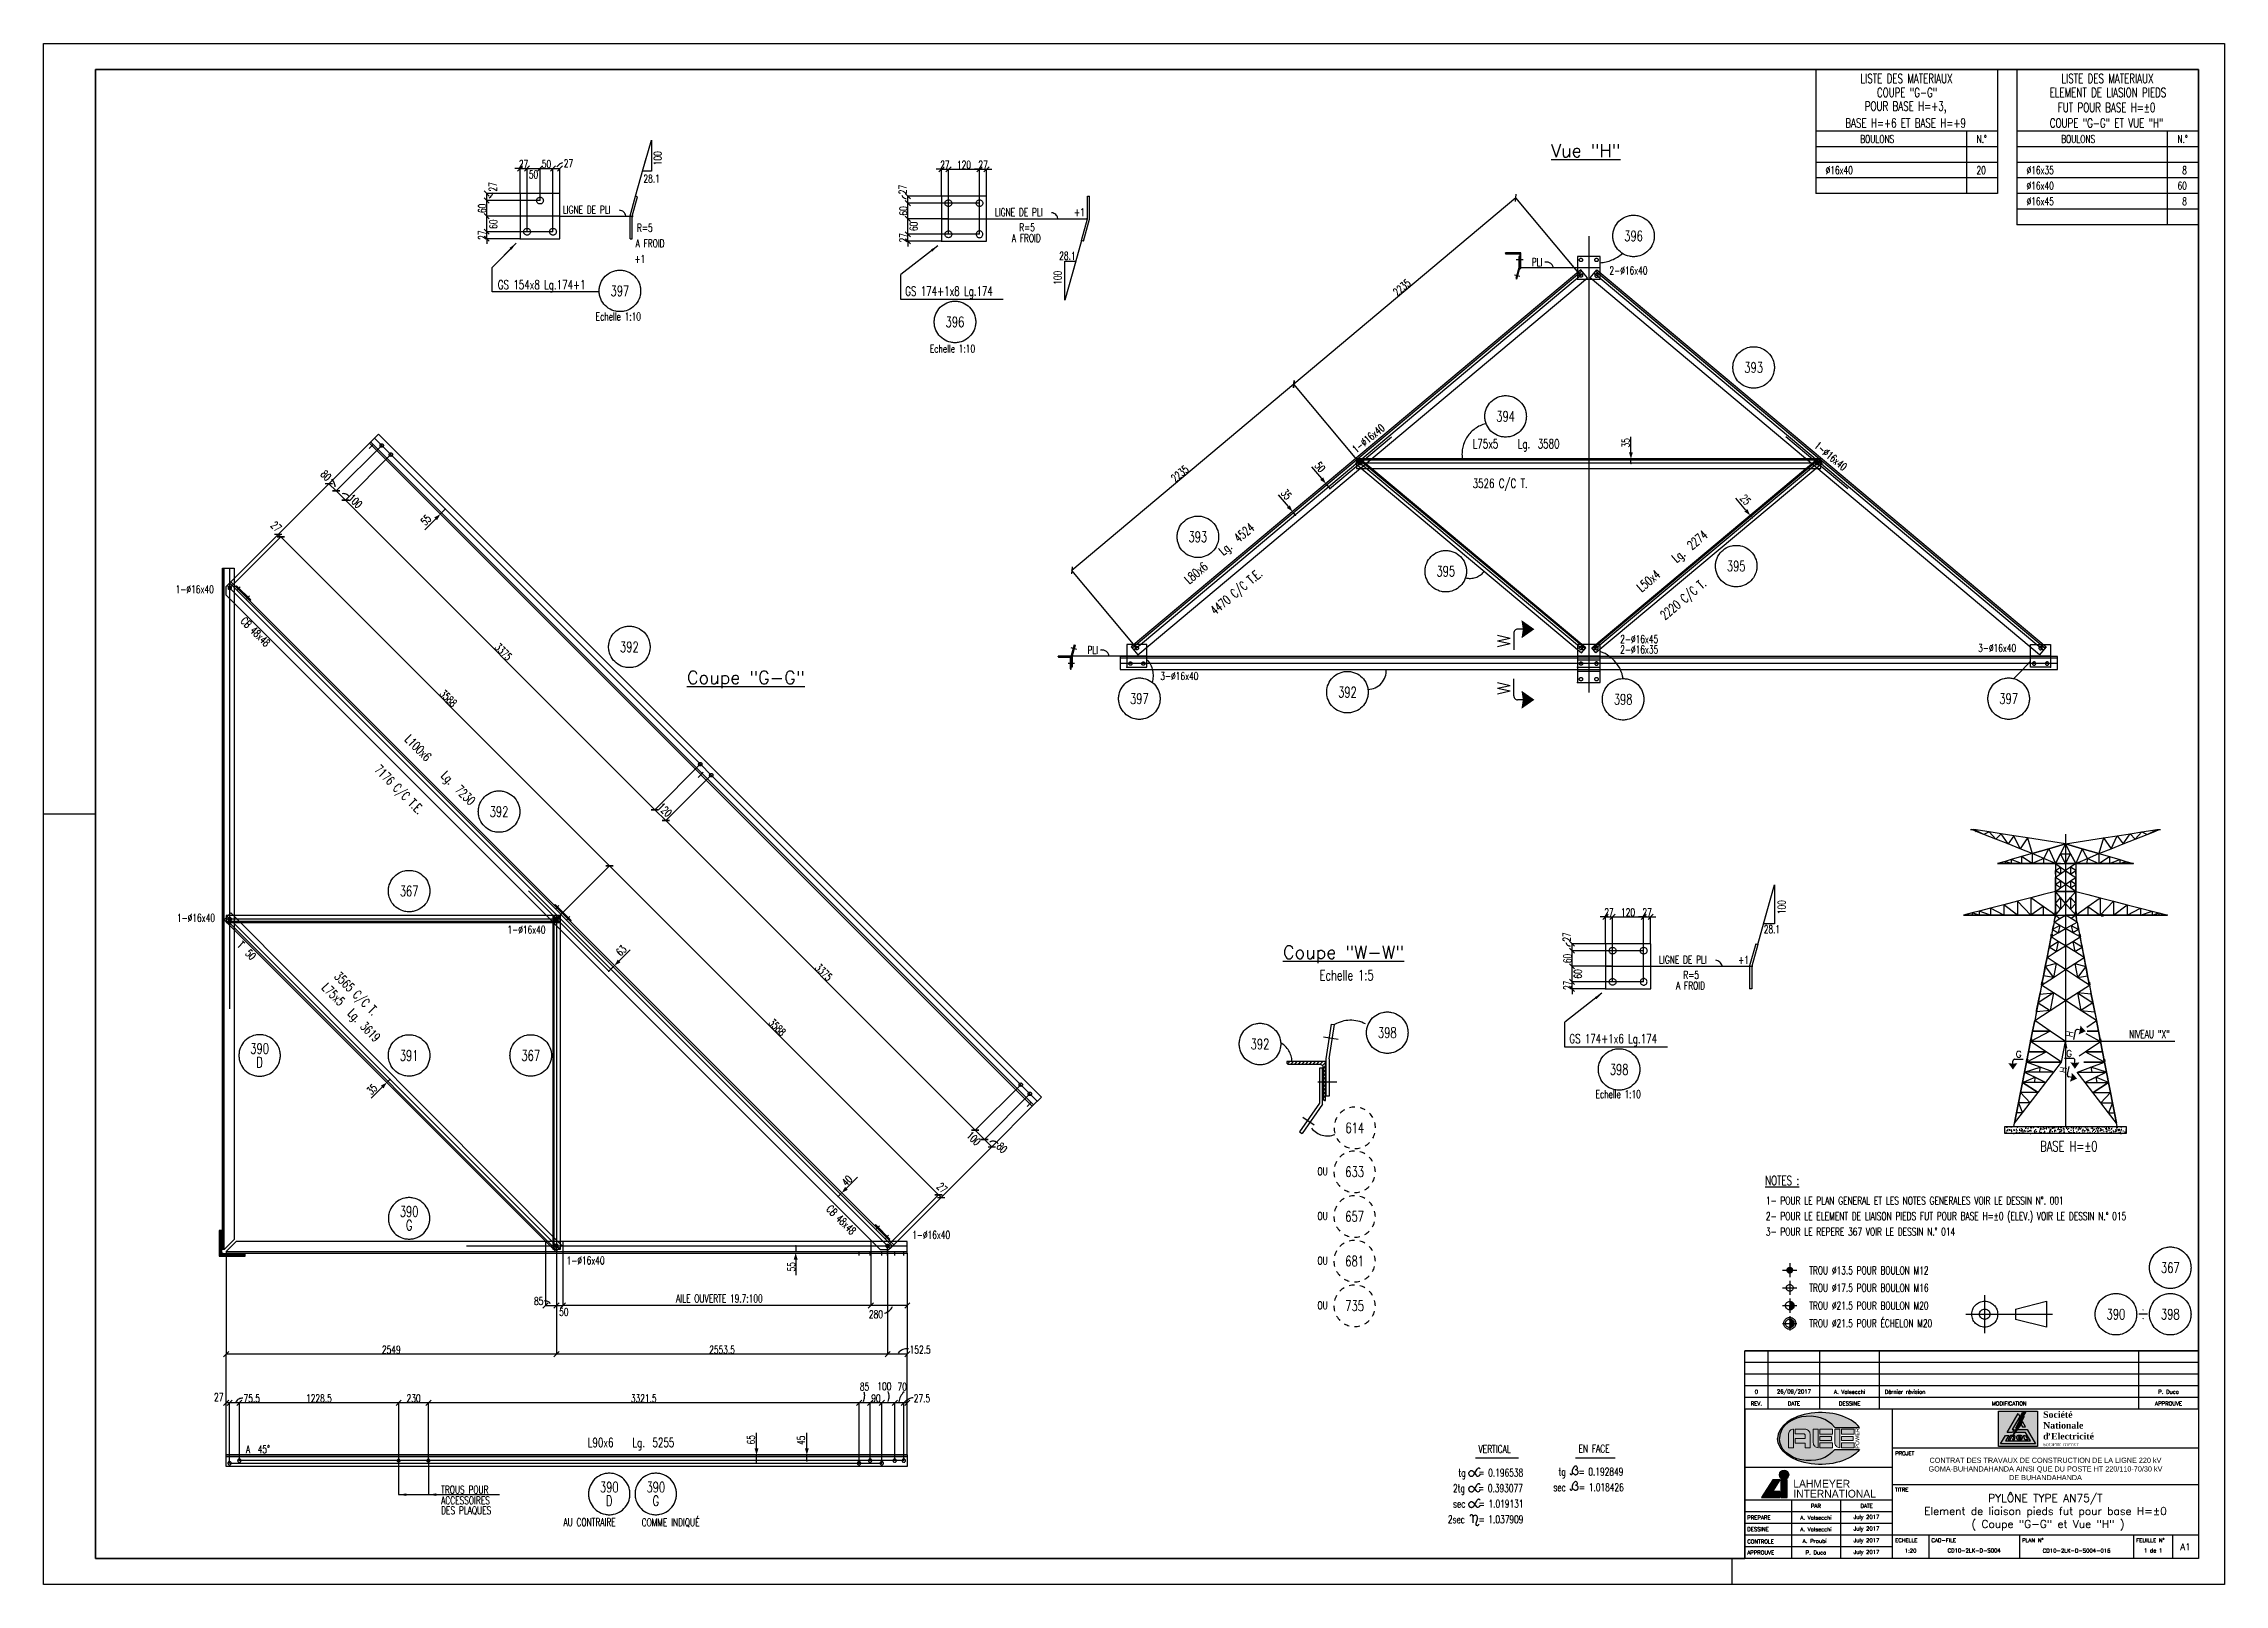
# Paper-space layout 'Layout1' of a CAD drawing. Extents: x 254 to 1095, y 83 to 677.
# The model-space entities are those that its viewports show. They can reach past a viewport. Long polylines and large blocks are cut down to what shows.
import ezdxf
from ezdxf.enums import TextEntityAlignment as Align

# ---------------------------------------------------------------- set-up
doc = ezdxf.new("R2010")
doc.units = 0
doc.header["$LTSCALE"] = 200
doc.header["$MEASUREMENT"] = 0
doc.linetypes.add('DASHDOT', pattern=[1, 0.5, -0.25, 0, -0.25])
doc.linetypes.add('DASHED', pattern=[0.75, 0.5, -0.25])
doc.layers.get('0').update_dxf_attribs({"linetype": 'CONTINUOUS'})
for name, color, linetype in [('ASSI', 6, 'CONTINUOUS'), ('BOLLINI_1', 7, 'CONTINUOUS'), ('BOLLINI_5', 7, 'CONTINUOUS'), ('FORI', 2, 'CONTINUOUS'), ('LINEA-MEDIA', 7, 'CONTINUOUS'), ('LINEA_ANG', 2, 'CONTINUOUS'), ('LINEE_PIASTRE', 2, 'CONTINUOUS'), ('LM', 7, 'CONTINUOUS'), ('LP', 3, 'CONTINUOUS'), ('LS', 7, 'CONTINUOUS'), ('LSP', 3, 'CONTINUOUS'), ('MZ', 6, 'DASHDOT'), ('NOTATION', 2, 'CONTINUOUS'), ('PIASTRE', 5, 'CONTINUOUS'), ('PIEGA', 4, 'CONTINUOUS'), ('PIEGA_F_1564_50', 7, 'CONTINUOUS'), ('PIEGA_F_1570_50', 7, 'CONTINUOUS'), ('QT_MAL', 7, 'CONTINUOUS'), ('QT_MPR', 7, 'CONTINUOUS'), ('SELLO', 7, 'CONTINUOUS'), ('SELLO-MODIFI', 7, 'CONTINUOUS'), ('TESTI_A_P', 7, 'CONTINUOUS'), ('TRAT-Y', 7, 'DASHED')]:
    doc.layers.add(name, color=color, linetype=linetype)
doc.styles.add('ARIAL', font='arial.ttf')
doc.styles.add('PIEGATI', font='ROMANS8.shx', dxfattribs={"width": 0.7})
doc.styles.add('QUOTE', font='ROMANS8.SHX', dxfattribs={"width": 0.7})
doc.styles.add('RD', font='ROMAND8.SHX', dxfattribs={"width": 0.7})
doc.styles.add('ROMANS', font='romans.shx', dxfattribs={"height": 2.5})
doc.styles.add('RQL', font='ROMANS8.SHX', dxfattribs={"width": 0.7})
doc.styles.add('RS', font='ROMANS8.shx', dxfattribs={"width": 0.7})
doc.styles.get("Standard").update_dxf_attribs({"font": 'ROMANS8.SHX', "width": 0.7})
doc.styles.add('SWIS', font='swissl.ttf')
doc.styles.add('TIMES', font='times.ttf')
doc.styles.add('TIMESNEGRITA', font='')
doc.styles.get('TIMESNEGRITA').set_extended_font_data('Times New Roman', bold=True)
doc.dimstyles.new('FRECCE1', dxfattribs={"dimtxt": 60, "dimasz": 6.66, "dimexe": 0, "dimexo": 0, "dimgap": 1, "dimtad": 1, "dimzin": 0, "dimdsep": 46, "dimtxsty": 'RS', "dimblk1": 'QUOTP', "dimblk2": 'QUOTF', "dimsah": 1, "dimcen": 0, "dimclrd": 2, "dimclre": 2, "dimclrt": 7, "dimadec": 0, "dimazin": 0, "dimtfac": 1, "dimtix": 1, "dimtmove": 2, "dimatfit": 3, "dimldrblk": 'QUOTP', "dimfxl": 1, "dimtolj": 1, "dimtzin": 0, "dimarcsym": 0})
doc.dimstyles.new('TRATTO', dxfattribs={"dimscale": 0, "dimtxt": 60, "dimasz": 40, "dimexe": 0, "dimexo": 0, "dimgap": 5, "dimtad": 1, "dimrnd": 0.5, "dimdsep": 46, "dimtxsty": 'RS', "dimblk1": 'OBLIQUE', "dimblk2": 'OBLIQUE', "dimsah": 1, "dimcen": 0.09, "dimclrd": 2, "dimclre": 2, "dimclrt": 7, "dimadec": 0, "dimazin": 0, "dimtfac": 1, "dimtix": 1, "dimtmove": 2, "dimatfit": 3, "dimfxl": 1, "dimtolj": 1, "dimtzin": 0, "dimarcsym": 0})

psp = doc.layouts.get("Layout1")

# ---------------------------------------------------------------- texts
at = {"layer": 'SELLO', "color": 2, "style": 'ROMANS'}
for s, height, p in [('REV.', 1.5, (914.86, 152.28)), ('DATE', 1.5, (929.36, 152.28)), ('DESSINE', 1.5, (950.86, 152.28)), ('MODIFICATION', 1.5, (1012.36, 152.28)), ('APPROUVE', 1.5, (1073.86, 152.28)), ('PAR', 1.5, (937.86, 112.78)), ('DATE', 1.5, (957.36, 112.78)), ('A. Valsecchi', 1.5, (937.86, 108.28)), ('A. Valsecchi', 1.5, (937.86, 103.78)), ('July 2017', 1.5, (957.36, 108.28)), ('July 2017', 1.5, (957.36, 103.78)), ('A. Proubi ', 1.5, (937.86, 99.28)), ('P. Duca', 1.5, (937.86, 94.78)), ('July 2017', 1.5, (957.36, 99.28)), ('July 2017', 1.5, (957.36, 94.78)), ('A1', 2.5, (1080.36, 97.03))]:
    psp.add_text(s, height=height, dxfattribs=at).set_placement(p, align=Align.MIDDLE)
for s, p in [('PROJET', (968.36, 133.03)), ('TITRE', (968.36, 119.03)), ('PREPARE', (911.36, 108.28)), ('DESSINE', (911.36, 103.78)), ('APPROUVE', (911.36, 94.78)), ('CONTROLE', (911.36, 99.03)), ('ECHELLE', (968.36, 99.53)), ('CAD-FILE', (982.36, 99.53)), ('PLAN N%%D', (1017.36, 99.53)), ('FEUILLE N%%D', (1061.36, 99.53))]:
    psp.add_text(s, height=1.5, dxfattribs=at).set_placement(p, align=Align.MIDDLE_LEFT)
for s, p in [('1:20', (974.36, 94.78)), ('CD10-2LK-D-S004', (998.86, 94.85)), ('1 de 1', (1067.86, 94.85))]:
    psp.add_text(s, height=1.5, dxfattribs=at).set_placement(p, align=Align.CENTER)
at = {"layer": 'SELLO', "color": 3, "style": 'ROMANS'}
psp.add_text('CD10-2LK-D-S004-016', height=1.5, dxfattribs=at).set_placement((1038.36, 94.78), align=Align.CENTER)
at = {"layer": 'SELLO', "attachment_point": 5}
for s, insert, char_height, style in [('{\\C2;CONTRAT DES TRAVAUX DE CONSTRUCTION DE LA LIGNE 220 kV GOMA-BUHANDAHANDA AINSI QUE DU POSTE HT 220/110-70/30 kV\\PDE BUHANDAHANDA}', (1026.36, 127.03), 2, 'ARIAL'), ('{\\C4;PYLÔNE TYPE AN75/T\\P\\C3;Element de liaison pieds fut pour base H=%%P0\\P ( Coupe "G-G" et Vue "H" )}', (1026.36, 110.28), 3, 'ROMANS')]:
    psp.add_mtext_dynamic_manual_height_columns(s, width=118, gutter_width=12.5, heights=[0], dxfattribs=dict(at, insert=insert, char_height=char_height, style=style))
at = {"layer": 'SELLO-MODIFI', "color": 2, "style": 'ROMANS'}
for s, p in [('0', (914.86, 156.78)), ('26/09/2017', (929.36, 156.78)), ('A. Valsecchi', (950.86, 156.78)), ('P. Duca', (1073.86, 156.78))]:
    psp.add_text(s, height=1.5, dxfattribs=at).set_placement(p, align=Align.MIDDLE)
psp.add_text('Dérnier révision', height=1.5, dxfattribs=at).set_placement((964.36, 156.78), align=Align.MIDDLE_LEFT)

msp = doc.modelspace()

# ---------------------------------------------------------------- texts
at = {"color": 7, "style": 'RS', "width": 0.7}
for s, p in [('LIGNE DE PLI', (516098.421, -37306.381)), ('LIGNE DE PLI', (519431.147, -37326.64)), ('LIGNE DE PLI', (524553.634, -43090.43)), ('NIVEAU "X"', (528179.297, -43664.034))]:
    msp.add_text(s, height=60, dxfattribs=at).set_placement(p)
at = {"layer": 'LINEA-MEDIA', "style": 'RS', "width": 0.7}
for s, p in [('VERTICAL', (523161.683, -46862.672)), ('EN FACE', (523933.26, -46859.842)), ('tg   = 0.196538', (523006.295, -47045.309)), ('tg   = 0.192849', (523778.596, -47038.066)), ('2tg   = 0.393077', (522964.823, -47165.31)), ('sec   = 1.019131', (522965.264, -47285.312)), ('sec   = 1.018426', (523738.769, -47158.067)), ('2sec   = 1.037909', (522925.2, -47405.313))]:
    msp.add_text(s, height=60.0007, dxfattribs=at).set_placement(p)
at = {"layer": 'LM', "style": 'RD', "width": 0.7}
for s, p in [('LISTE DES MATERIAUX', (526462.727, -36265.889)), ('LISTE DES MATERIAUX', (528012.727, -36265.889)), ('POUR BASE H=+3,', (526455.872, -36489.351)), ('COUPE "G-G"', (526466.642, -36373.892)), ('ELEMENT DE LIASION PIEDS', (528016.642, -36373.892)), ('FUT POUR BASE H=%%P0', (528005.872, -36489.351)), ('BASE H=+6 ET BASE H=+9', (526455.872, -36609.334)), ('COUPE "G-G" ET VUE "H"', (528005.872, -36609.334))]:
    msp.add_text(s, height=69.993, dxfattribs=at).set_placement(p, align=Align.MIDDLE)
at = {"layer": 'LM', "linetype": 'ByBlock', "style": 'RS', "width": 0.7}
for s, p in [('OU', (521919.639, -44721.763)), ('OU', (521919.639, -45066.219)), ('OU', (521919.639, -45410.675)), ('TROU %%C13.5 POUR BOULON M12', (525712.49, -45486.398)), ('TROU %%C17.5 POUR BOULON M16', (525712.529, -45620.181)), ('OU', (521919.639, -45755.131)), ('TROU %%C21.5 POUR BOULON M20', (525712.529, -45757.007)), ('TROU %%C21.5 POUR ÉCHELON M20', (525712.503, -45893.834))]:
    msp.add_text(s, height=60, dxfattribs=at).set_placement(p)
at = {"layer": 'LM', "color": 0, "style": 'RS', "width": 0.7}
for s, p in [('1- POUR LE PLAN GENERAL ET LES NOTES GENERALES VOIR LE DESSIN N%%D. 001', (525378.214, -44947.554)), ('2- POUR LE ELEMENT DE LIAISON PIEDS FUT POUR BASE H=%%P0 (ELEV.) VOIR LE DESSIN N.° 015', (525378.214, -45067.554)), ('3- POUR LE REPERE 367 VOIR LE DESSIN N.° 014', (525378.214, -45187.554))]:
    msp.add_text(s, height=60, dxfattribs=at).set_placement(p)
at = {"layer": 'LM', "char_height": 59.9916, "style": 'RD'}
for s, insert, attachment_point in [('BOULONS', (526105.465, -36732.78), 4), ('N.°', (527081.43, -36732.78), 6), ('BOULONS', (527655.465, -36732.78), 4), ('N.°', (528631.43, -36732.78), 6)]:
    msp.add_mtext(s, dxfattribs=dict(at, insert=insert, attachment_point=attachment_point))
at = {"layer": 'LS', "color": 7, "style": 'RS', "width": 0.7}
for p in [(516830.712, -36880.862), (519915.458, -37802.071), (525499.582, -42655.575)]:
    msp.add_text('100', height=60, rotation=90, dxfattribs=at).set_placement(p, align=Align.MIDDLE)
at = {"layer": 'LS', "color": 3, "style": 'RD'}
for s, height, p in [('%%UVue "H"', 100, (523988.796, -36820.964)), ('%%UCoupe "G-G"', 100, (517510.474, -40900.98, -3346.012)), ('%%UCoupe "W-W"', 100, (522120.411, -43019.277, -3346.012)), ('G', 50, (527327.926, -43789.222)), ('G', 50, (527716.867, -43783.494))]:
    msp.add_text(s, height=height, dxfattribs=at).set_placement(p, align=Align.MIDDLE)
at = {"layer": 'LS', "color": 7, "style": 'RS', "width": 0.7}
for s, height, p in [('∅16x40', 59.9916, (525838.802, -37002.725)), ('∅16x35', 59.9916, (527388.802, -37002.725)), ('∅16x40', 59.9916, (527388.802, -37122.725)), ('∅16x45', 59.9916, (527388.802, -37242.708)), ('Echelle 1:10', 60, (516352.438, -38130.735)), ('Echelle 1:10', 60, (518929.563, -38378.668)), ('Echelle 1:5', 80, (521935.239, -43219.795)), ('Echelle 1:10', 60, (524064.235, -44126.955)), ('AILE OUVERTE 19.7:100 ', 60, (516972.339, -45702.671))]:
    msp.add_text(s, height=height, dxfattribs=at).set_placement(p)
for s, height, p in [('20', 59.9916, (527075.141, -37002.725)), ('8', 59.992, (528625.141, -37002.725)), ('60', 59.9916, (528625.141, -37122.725)), ('8', 59.992, (528625.141, -37242.708))]:
    msp.add_text(s, height=height, dxfattribs=at).set_placement(p, align=Align.RIGHT)
for p in [(516783.77, -37037.729), (519990.568, -37632.63), (525424.472, -42825.016)]:
    msp.add_text('28.1', height=60, dxfattribs=at).set_placement(p, align=Align.MIDDLE)
at = {"layer": 'LS', "color": 3, "style": 'RD'}
for s, height, rotation, p in [('W', 100, 90, (523356.754, -40601.347)), ('W', 100, 90, (523356.754, -40966.55)), ('H', 50, 78.6811612, (527720.536, -43632.678)), ('H', 50, 78.6811612, (527671.682, -43909.803))]:
    msp.add_text(s, height=height, rotation=rotation, dxfattribs=at).set_placement(p, align=Align.MIDDLE)
at = {"layer": 'LS', "color": 7, "char_height": 60, "attachment_point": 5, "style": 'RS'}
for insert in [(523613.915, -37681.475), (520186.825, -40672.57)]:
    msp.add_mtext('\\A1;PLI', dxfattribs=dict(at, insert=insert))
at = {"layer": 'LS', "color": 3, "insert": (527714.8, -44498.799), "char_height": 80, "attachment_point": 5, "style": 'RD'}
msp.add_mtext('BASE H=%%P0', dxfattribs=at)
at = {"layer": 'NOTATION', "color": 0, "style": 'RS', "width": 0.7}
msp.add_text('%%uNOTES :', height=70, dxfattribs=at).set_placement((525372.058, -44797.752))
at = {"layer": 'TESTI_A_P', "style": 'RS', "width": 0.7}
for s, p in [('TROUS POUR', (515160.267, -47176.671)), ('ACCESSOIRES', (515160.267, -47259.497)), ('DES PLAQUES', (515160.267, -47335.518)), ('AU CONTRAIRE', (516104.051, -47427.235)), ('COMME INDIQUÉ', (516707.05, -47428.855))]:
    msp.add_text(s, height=60, dxfattribs=at).set_placement(p)

# ---------------------------------------------------------------- blocks, each defined once
blk = doc.blocks.new('LOGO SNEL')
at = {"layer": 'SELLO'}
h = blk.add_hatch(color=170, dxfattribs=at)
h.paths.add_polyline_path([(-3.08, 6.8), (-18.08, 6.8), (-18.08, -6.8), (-3.08, -6.8)])
h.paths.add_polyline_path([(-7.65, 0.74), (-8.92, 0.74), (-9.49, 1.73), (-8.86, 2.83)], flags=16)
h.paths.add_polyline_path([(-8.27, 4.7), (-10.07, 1.41), (-9.68, 1.41), (-10.97, -0.35), (-7.02, -0.35), (-3.86, -5.82), (-17.3, -5.82), (-15.41, -2.54), (-14.14, -2.54), (-15.41, -4.72), (-5.76, -4.72), (-7.65, -1.44), (-11.77, -1.44), (-12.42, -2.33), (-11.14, 0.17), (-11.49, 0.35), (-10.07, 3.14), (-10.42, 3.31), (-8.86, 6.38), (-7.61, 6.48), (-8.59, 4.7)], flags=16)
h.paths.add_polyline_path([(-9.95, 4.72), (-12.88, -0.35), (-12.1, -0.35), (-12.73, -1.44), (-14.78, -1.44), (-10.58, 5.82)], flags=16)
h.paths.add_polyline_path([(-7.7, -2.54), (-6.81, -4.26), (-7.9, -4.26), (-8.53, -2.54)], flags=16)
h.paths.add_polyline_path([(-9.03, -2.9), (-8.93, -3.09), (-8.86, -3.32), (-8.85, -3.52), (-10.41, -3.52), (-10.38, -3.67), (-10.3, -3.76), (-10.29, -3.77), (-10.2, -3.81), (-10.08, -3.83), (-9.99, -3.84), (-9.86, -3.83), (-9.77, -3.8), (-9.67, -3.74), (-9.65, -3.71), (-8.86, -3.71), (-8.93, -3.87), (-9.08, -4.03), (-9.28, -4.14), (-9.49, -4.2), (-9.66, -4.23), (-9.86, -4.25), (-10.11, -4.26), (-10.37, -4.23), (-10.59, -4.18), (-10.79, -4.09), (-10.93, -3.99), (-11.07, -3.83), (-11.15, -3.62), (-11.17, -3.41), (-11.16, -3.21), (-11.09, -3), (-10.99, -2.87), (-10.89, -2.77), (-10.75, -2.68), (-10.55, -2.6), (-10.31, -2.55), (-10.07, -2.54), (-9.82, -2.54), (-9.57, -2.58), (-9.36, -2.66), (-9.18, -2.76)], flags=16)
h.paths.add_polyline_path([(-9.62, -3.12), (-9.59, -3.23), (-10.45, -3.23), (-10.38, -3.1), (-10.27, -3), (-10.12, -2.96), (-9.95, -2.95), (-9.73, -2.99)], flags=0)
h.paths.add_polyline_path([(-12.73, -2.84), (-12.72, -2.84, -0.53324), (-12.35, -3.38), (-12.71, -4.26), (-11.93, -4.26), (-11.72, -3.03, 0.387199), (-12, -2.58, 0.188481), (-12.93, -2.68), (-12.87, -2.54), (-13.47, -2.54), (-14.36, -4.26), (-13.57, -4.26), (-13.09, -3.08, -0.304428)], flags=16)
h = blk.add_hatch(color=50, dxfattribs=at)
h.paths.add_polyline_path([(-14.78, -1.44), (-12.73, -1.44), (-12.1, -0.35), (-12.88, -0.35), (-9.95, 4.72), (-10.58, 5.82)])
h.paths.add_polyline_path([(-8.86, 2.83), (-9.49, 1.73), (-8.92, 0.74), (-7.65, 0.74)])
h.paths.add_polyline_path([(-10.97, -0.35), (-11.77, -1.44), (-7.65, -1.44), (-5.76, -4.72), (-15.41, -4.72), (-14.14, -2.54), (-15.41, -2.54), (-17.3, -5.82), (-3.86, -5.82), (-7.02, -0.35)])
h.paths.add_polyline_path([(-7.7, -2.54), (-8.53, -2.54), (-7.9, -4.26), (-6.81, -4.26)], flags=17)
h.paths.add_polyline_path([(-8.95, -3.05), (-9.01, -2.95), (-9.07, -2.87), (-9.15, -2.79), (-9.23, -2.73), (-9.31, -2.68), (-9.41, -2.64), (-9.52, -2.6), (-9.63, -2.57), (-9.76, -2.55), (-9.89, -2.54), (-10.03, -2.54), (-10.11, -2.54), (-10.24, -2.55), (-10.37, -2.56), (-10.49, -2.59), (-10.6, -2.62), (-10.7, -2.66), (-10.79, -2.71), (-10.87, -2.76), (-10.9, -2.79), (-10.99, -2.87), (-11.05, -2.95), (-11.11, -3.05), (-11.14, -3.16), (-11.17, -3.27), (-11.17, -3.4), (-11.17, -3.44), (-11.16, -3.56), (-11.13, -3.67), (-11.09, -3.78), (-11.03, -3.87), (-10.96, -3.96), (-10.87, -4.03), (-10.83, -4.06), (-10.74, -4.11), (-10.64, -4.16), (-10.54, -4.19), (-10.42, -4.22), (-10.3, -4.24), (-10.17, -4.25), (-10.03, -4.26), (-9.92, -4.25), (-9.78, -4.25), (-9.66, -4.23), (-9.54, -4.21), (-9.43, -4.19), (-9.33, -4.15), (-9.24, -4.12), (-9.14, -4.06), (-9.04, -3.99), (-8.97, -3.91), (-8.91, -3.81), (-8.86, -3.71), (-9.62, -3.71), (-9.8, -3.82), (-10.04, -3.84), (-10.27, -3.79), (-10.38, -3.67), (-10.41, -3.52), (-8.85, -3.52), (-8.86, -3.38), (-8.88, -3.26), (-8.91, -3.15)], flags=17)
h.paths.add_polyline_path([(-9.59, -3.23), (-10.45, -3.23), (-10.38, -3.1), (-10.27, -3), (-10.12, -2.96), (-9.95, -2.95), (-9.73, -2.99), (-9.62, -3.12)], flags=16)
h.paths.add_polyline_path([(-12.35, -3.38), (-12.71, -4.26), (-11.93, -4.26), (-11.72, -3.03, 0.387199), (-12, -2.58, 0.188481), (-12.93, -2.68), (-12.87, -2.54), (-13.47, -2.54), (-14.36, -4.26), (-13.57, -4.26), (-13.09, -3.08, -0.304428), (-12.73, -2.84), (-12.72, -2.84, -0.53324)], flags=17)
blk.add_hatch(color=10, dxfattribs=at).paths.add_polyline_path([(-11.14, 0.17), (-11.49, 0.35), (-10.07, 3.14), (-10.42, 3.31), (-8.86, 6.38), (-7.61, 6.48), (-8.59, 4.7), (-8.27, 4.7), (-10.07, 1.41), (-9.68, 1.41), (-12.42, -2.33)])
at = {"layer": 'SELLO', "color": 170}
blk.add_lwpolyline([(-18.08, 6.8), (-3.08, 6.8), (-3.08, -6.8), (-18.08, -6.8)], close=True, dxfattribs=at)
at = {"layer": 'SELLO', "color": 50}
for points in [[(-14.78, -1.44), (-10.58, 5.82), (-9.95, 4.72), (-12.88, -0.35), (-12.1, -0.35), (-12.73, -1.44)], [(-8.92, 0.74), (-7.65, 0.74), (-8.86, 2.83), (-9.49, 1.73)], [(-10.9, -2.79), (-10.99, -2.87), (-11.05, -2.95), (-11.11, -3.05), (-11.14, -3.16), (-11.17, -3.27), (-11.17, -3.4), (-11.17, -3.44), (-11.16, -3.56), (-11.13, -3.67), (-11.09, -3.78), (-11.03, -3.87), (-10.96, -3.96), (-10.87, -4.03), (-10.83, -4.06), (-10.74, -4.11), (-10.64, -4.16), (-10.54, -4.19), (-10.42, -4.22), (-10.3, -4.24), (-10.17, -4.25), (-10.03, -4.26), (-9.92, -4.25), (-9.78, -4.25), (-9.66, -4.23), (-9.54, -4.21), (-9.43, -4.19), (-9.33, -4.15), (-9.24, -4.12), (-9.14, -4.06), (-9.04, -3.99), (-8.97, -3.91), (-8.91, -3.81), (-8.86, -3.71), (-9.65, -3.71), (-9.67, -3.74), (-9.77, -3.8), (-9.86, -3.83), (-9.99, -3.84), (-10.08, -3.83), (-10.2, -3.81), (-10.29, -3.77), (-10.3, -3.76), (-10.38, -3.67), (-10.41, -3.52), (-8.85, -3.52), (-8.86, -3.38), (-8.88, -3.26), (-8.91, -3.15), (-8.95, -3.05), (-9.01, -2.95), (-9.07, -2.87), (-9.15, -2.79), (-9.23, -2.73), (-9.31, -2.68), (-9.41, -2.64), (-9.52, -2.6), (-9.63, -2.57), (-9.76, -2.55), (-9.89, -2.54), (-10.03, -2.54), (-10.11, -2.54), (-10.24, -2.55), (-10.37, -2.56), (-10.49, -2.59), (-10.6, -2.62), (-10.7, -2.66), (-10.79, -2.71), (-10.87, -2.76)], [(-9.99, -2.95), (-10.12, -2.96), (-10.23, -2.99), (-10.29, -3.02), (-10.38, -3.1), (-10.43, -3.2), (-10.44, -3.23), (-9.59, -3.23), (-9.62, -3.12), (-9.7, -3.03), (-9.71, -3.02), (-9.8, -2.97), (-9.92, -2.95)], [(-6.81, -4.26), (-7.9, -4.26), (-8.53, -2.54), (-7.7, -2.54)]]:
    blk.add_lwpolyline(points, close=True, dxfattribs=at)
at = {"layer": 'SELLO', "color": 10}
blk.add_lwpolyline([(-11.14, 0.17), (-11.49, 0.35), (-10.07, 3.14), (-10.42, 3.31), (-8.86, 6.38), (-7.61, 6.48), (-8.59, 4.7), (-8.27, 4.7), (-10.07, 1.41), (-9.68, 1.41), (-12.42, -2.33)], close=True, dxfattribs=at)
at = {"layer": 'SELLO', "color": 50}
blk.add_lwpolyline([(-10.97, -0.35), (-7.02, -0.35), (-3.86, -5.82), (-17.3, -5.82), (-15.41, -2.54), (-14.14, -2.54), (-15.41, -4.72), (-5.76, -4.72), (-7.65, -1.44), (-11.77, -1.44)], dxfattribs=at)
blk.add_lwpolyline([(-12.73, -2.84), (-12.72, -2.84, -0.53324), (-12.35, -3.38), (-12.71, -4.26), (-11.93, -4.26), (-11.72, -3.03, 0.387199), (-12, -2.58, 0.188481), (-12.93, -2.68), (-12.87, -2.54), (-13.47, -2.54), (-14.36, -4.26), (-13.57, -4.26), (-13.09, -3.08, -0.304428)], format="xyb", close=True, dxfattribs=at)
at = {"layer": 'SELLO'}
for s, height, style, p in [('SOCIETE  D ETAT', 1.0938, 'TIMES', (-0.9, -6.16)), (',', 2.5, 'TIMESNEGRITA', (1, -1.03)), (',', 1.09, 'TIMES', (7.74, -5.24))]:
    blk.add_text(s, height=height, dxfattribs=dict(at, style=style)).set_placement(p, align=Align.MIDDLE_LEFT)
at = {"layer": 'SELLO', "insert": (-0.9, 1.28), "char_height": 2.5, "width": 21.0938, "attachment_point": 4, "style": 'TIMESNEGRITA'}
blk.add_mtext('Société\\PNationale\\Pd Electricité', dxfattribs=at)
blk = doc.blocks.new('LOGO LAHMEYER')
at = {"layer": 'SELLO', "true_color": 0x231f20}
h = blk.add_hatch(color=250, dxfattribs=at)
h.dxf.hatch_style = 1
h.paths.add_polyline_path([(-14.55, -5.31), (-12.12, -5.31), (-12.12, 1.57), (-14.55, 1.57)])
h.paths.add_polyline_path([(-14.98, -5.31), (-14.98, -2.89), (-17.59, -2.89), (-14.81, 1.57), (-17.67, 1.57), (-21.98, -5.31)])
at = {"layer": 'SELLO', "true_color": 0xee1c25}
h = blk.add_hatch(color=240, dxfattribs=at)
h.dxf.hatch_style = 1
edge = h.paths.add_edge_path()
edge.add_arc((-13.33, 3.51), 1.8, 0, 360)
at = {"layer": 'SELLO', "color": 250, "true_color": 0x231f20}
for points in [[(-14.98, -5.31), (-14.98, -2.89), (-17.59, -2.89), (-14.81, 1.57), (-17.67, 1.57), (-21.98, -5.31)], [(-14.55, -5.31), (-12.12, -5.31), (-12.12, 1.57), (-14.55, 1.57)]]:
    blk.add_lwpolyline(points, close=True, dxfattribs=at)
at = {"layer": 'SELLO', "color": 240, "true_color": 0xee1c25}
blk.add_circle((-13.33, 3.51), 1.8, dxfattribs=at)
at = {"layer": 'SELLO', "color": 250, "true_color": 0x231f20, "style": 'ARIAL', "width": 0.95}
blk.add_text('LAHMEYER', height=3, dxfattribs=at).set_placement((-9.74, 1.57), align=Align.TOP_LEFT)
blk.add_text('INTERNATIONAL', height=3, dxfattribs=at).set_placement((-9.74, -6.2), align=Align.BOTTOM_LEFT)
blk = doc.blocks.new('LOGO AEE')
at = {"layer": 'SELLO', "true_color": 0x2e4894, "transparency": 33554687}
h = blk.add_hatch(color=167, dxfattribs=at)
h.dxf.hatch_style = 1
edge = h.paths.add_edge_path()
edge.add_ellipse((0.8, 0), major_axis=(-16.61, 0), ratio=0.602151, start_angle=205.37693, end_angle=360)
edge.add_ellipse((0.8, 0), major_axis=(-16.61, 0), ratio=0.602151, start_angle=0, end_angle=154.62307)
edge.add_line((15.81, -4.29), (6.23, -4.29))
edge.add_ellipse((-3.66, 0), major_axis=(-11.43, 0), ratio=0.75, start_angle=0, end_angle=150, ccw=False)
edge.add_ellipse((-3.66, 0), major_axis=(-11.43, 0), ratio=0.75, start_angle=210, end_angle=360, ccw=False)
edge.add_line((6.23, 4.29), (15.81, 4.29))
at = {"layer": 'SELLO', "lineweight": 0, "true_color": 0x615b56}
h = blk.add_hatch(color=251, dxfattribs=at)
h.dxf.hatch_style = 1
h.paths.add_polyline_path([(13.74, 3.57), (8.83, 3.57), (8.83, 1.68), (13.74, 1.68)])
h.paths.add_polyline_path([(8.18, 3.57), (6.3, 3.57), (6.3, -1.63), (6.32, -1.93), (6.41, -2.33), (6.59, -2.68), (6.85, -3.01), (7.04, -3.19), (7.39, -3.4), (7.77, -3.53), (8.18, -3.57)])
h.paths.add_polyline_path([(13.33, 0.77), (8.83, 0.77), (8.83, -0.76), (13.33, -0.76)])
h.paths.add_polyline_path([(13.74, -1.73), (8.83, -1.73), (8.83, -3.57), (13.74, -3.57)])
h.paths.add_polyline_path([(5.41, 3.57), (0.49, 3.57), (0.49, 1.68), (5.41, 1.68)])
h.paths.add_polyline_path([(-0.15, 3.57), (-2.03, 3.57), (-2.03, -1.63), (-2.01, -1.93), (-1.91, -2.33), (-1.74, -2.68), (-1.48, -3.01), (-1.29, -3.19), (-0.94, -3.4), (-0.56, -3.53), (-0.15, -3.57)])
h.paths.add_polyline_path([(5, 0.77), (0.49, 0.77), (0.49, -0.76), (5, -0.76)])
h.paths.add_polyline_path([(5.41, -1.73), (0.49, -1.73), (0.49, -3.57), (5.41, -3.57)])
h.paths.add_polyline_path([(-9.67, 3.57), (-9.93, 3.56), (-10.33, 3.47), (-10.69, 3.29), (-11.01, 3.04), (-11.17, 2.88), (-11.38, 2.54), (-11.51, 2.15), (-11.55, 1.73), (-11.55, -3.57), (-9.67, -3.57)])
h.paths.add_polyline_path([(-5.34, 3.57), (-9.04, 3.57), (-9.04, 1.73), (-5.77, 1.73), (-5.59, 1.73), (-5.26, 1.56), (-5.2, 1.45), (-5.13, 1.02), (-5.13, -0.02), (-9.04, -0.02), (-9.04, -1.84), (-5.13, -1.84), (-5.13, -3.57), (-3.3, -3.57), (-3.3, 1.73), (-3.31, 1.99), (-3.41, 2.38), (-3.61, 2.73), (-3.89, 3.04), (-4.15, 3.25), (-4.51, 3.43), (-4.91, 3.54)])
at = {"layer": 'SELLO', "color": 251, "lineweight": 0, "true_color": 0x615b56}
for points in [[(-9.67, 3.57), (-9.93, 3.56), (-10.33, 3.47), (-10.69, 3.29), (-11.01, 3.04), (-11.17, 2.88), (-11.38, 2.54), (-11.51, 2.15), (-11.55, 1.73), (-11.55, -3.57), (-9.67, -3.57)], [(-5.34, 3.57), (-9.04, 3.57), (-9.04, 1.73), (-5.77, 1.73), (-5.59, 1.73), (-5.26, 1.56), (-5.2, 1.45), (-5.13, 1.02), (-5.13, -0.02), (-9.04, -0.02), (-9.04, -1.84), (-5.13, -1.84), (-5.13, -3.57), (-3.3, -3.57), (-3.3, 1.73), (-3.31, 1.99), (-3.41, 2.38), (-3.61, 2.73), (-3.89, 3.04), (-4.15, 3.25), (-4.51, 3.43), (-4.91, 3.54)], [(-0.15, 3.57), (-2.03, 3.57), (-2.03, -1.63), (-2.01, -1.93), (-1.91, -2.33), (-1.74, -2.68), (-1.48, -3.01), (-1.29, -3.19), (-0.94, -3.4), (-0.56, -3.53), (-0.15, -3.57)], [(5.41, 3.57), (0.49, 3.57), (0.49, 1.68), (5.41, 1.68)], [(5, 0.77), (0.49, 0.77), (0.49, -0.76), (5, -0.76)], [(8.18, 3.57), (6.3, 3.57), (6.3, -1.63), (6.32, -1.93), (6.41, -2.33), (6.59, -2.68), (6.85, -3.01), (7.04, -3.19), (7.39, -3.4), (7.77, -3.53), (8.18, -3.57)], [(13.74, 3.57), (8.83, 3.57), (8.83, 1.68), (13.74, 1.68)], [(13.33, 0.77), (8.83, 0.77), (8.83, -0.76), (13.33, -0.76)], [(5.41, -1.73), (0.49, -1.73), (0.49, -3.57), (5.41, -3.57)], [(13.74, -1.73), (8.83, -1.73), (8.83, -3.57), (13.74, -3.57)]]:
    blk.add_lwpolyline(points, close=True, dxfattribs=at)
at = {"layer": 'SELLO', "color": 167, "true_color": 0x2e4894}
for points in [[(6.23, 4.29), (15.81, 4.29)], [(6.23, -4.29), (15.81, -4.29)]]:
    blk.add_lwpolyline(points, dxfattribs=at)
for centre, major_axis, ratio, start_param in [((0.8, 0), (-16.61, 0), 0.602151, 3.584504), ((-3.66, 0), (-11.43, 0), 0.75, 3.665191)]:
    blk.add_ellipse(centre, major_axis=major_axis, ratio=ratio, start_param=start_param, end_param=6.283185, dxfattribs=at)
at = {"layer": 'SELLO', "color": 167, "true_color": 0x2e4894, "extrusion": (0, 0, -1)}
for centre, major_axis, ratio, start_param in [((-3.66, 0), (-11.43, 0), 0.75, 3.665191), ((0.8, 0), (-16.61, 0), 0.602151, 3.584504)]:
    blk.add_ellipse(centre, major_axis=major_axis, ratio=ratio, start_param=start_param, end_param=6.283185, dxfattribs=at)
at = {"layer": 'SELLO', "color": 13, "true_color": 0xd3505e, "style": 'SWIS'}
blk.add_text('POWER', height=1.5, rotation=90, dxfattribs=at).set_placement((14.91, 0), align=Align.MIDDLE)
blk = doc.blocks.new('12')
at = {"color": 0}
for p, q in [((-1, 0.06), (-0.06, 1)), ((-1, 0.01), (-0.01, 1)), ((-1, -0.03), (0.03, 1)), ((-1, -0.07), (0.07, 1)), ((0.09, -1), (-1, 0.09)), ((0.05, -1), (-1, 0.05)), ((0, -1), (-1, 0)), ((-0.99, 0.16), (-0.16, 0.99)), ((-0.99, 0.11), (-0.11, 0.99)), ((-0.99, -0.11), (0.11, 0.99)), ((-0.99, -0.15), (0.15, 0.99)), ((0.17, -0.99), (-0.99, 0.17)), ((0.13, -0.99), (-0.99, 0.13)), ((-0.98, 0.22), (-0.22, 0.98)), ((-0.98, -0.19), (0.19, 0.98)), ((0.21, -0.98), (-0.98, 0.21)), ((-0.97, -0.23), (0.23, 0.97)), ((0.24, -0.97), (-0.97, 0.24)), ((-0.96, 0.28), (-0.28, 0.96)), ((-0.96, -0.27), (0.27, 0.96)), ((0.28, -0.96), (-0.96, 0.28)), ((-0.95, -0.3), (0.3, 0.95)), ((0.31, -0.95), (-0.95, 0.31)), ((-0.94, 0.34), (-0.34, 0.94)), ((-0.94, -0.33), (0.33, 0.94)), ((0.35, -0.94), (-0.94, 0.35)), ((-0.93, -0.37), (0.37, 0.93)), ((0.38, -0.93), (-0.93, 0.38)), ((-0.92, -0.4), (0.4, 0.92)), ((-0.91, 0.42), (-0.42, 0.91)), ((0.41, -0.91), (-0.91, 0.41)), ((-0.9, -0.43), (0.43, 0.9)), ((0.44, -0.9), (-0.9, 0.44)), ((-0.89, -0.46), (0.46, 0.89)), ((0.47, -0.88), (-0.88, 0.47)), ((-0.87, -0.49), (0.49, 0.87)), ((0.5, -0.87), (-0.87, 0.5)), ((-0.86, 0.52), (-0.52, 0.86)), ((-0.86, -0.52), (0.52, 0.86)), ((0.53, -0.85), (-0.85, 0.53)), ((-0.84, -0.54), (0.54, 0.84)), ((0.55, -0.83), (-0.83, 0.55)), ((-0.82, -0.57), (0.57, 0.82)), ((0.58, -0.81), (-0.81, 0.58)), ((-0.8, -0.6), (0.6, 0.8)), ((0.61, -0.79), (-0.79, 0.61)), ((-0.78, -0.62), (0.62, 0.78)), ((0.63, -0.78), (-0.78, 0.63)), ((-0.76, -0.65), (0.65, 0.76)), ((0.66, -0.75), (-0.75, 0.66)), ((-0.74, -0.67), (0.67, 0.74)), ((0.68, -0.73), (-0.73, 0.68)), ((-0.72, -0.69), (0.69, 0.72)), ((0.7, -0.71), (-0.71, 0.7)), ((-0.7, -0.72), (0.72, 0.7)), ((0.73, -0.69), (-0.69, 0.73)), ((0.75, -0.67), (-0.67, 0.75)), ((-0.67, -0.74), (0.74, 0.67)), ((-0.65, -0.76), (0.76, 0.65)), ((0.77, -0.64), (-0.64, 0.77)), ((-0.63, -0.78), (0.78, 0.63)), ((0.79, -0.62), (-0.62, 0.79)), ((-0.6, -0.8), (0.8, 0.6)), ((0.81, -0.59), (-0.59, 0.81)), ((-0.57, -0.82), (0.82, 0.57)), ((0.83, -0.56), (-0.56, 0.83)), ((-0.55, -0.84), (0.84, 0.55)), ((0.84, -0.54), (-0.54, 0.84)), ((-0.52, -0.85), (0.85, 0.52)), ((0.86, -0.51), (-0.51, 0.86)), ((-0.49, -0.87), (0.87, 0.49)), ((0.88, -0.48), (-0.48, 0.88)), ((-0.46, -0.89), (0.89, 0.46)), ((0.89, -0.45), (-0.45, 0.89)), ((-0.43, -0.9), (0.9, 0.43)), ((0.91, -0.42), (-0.42, 0.91)), ((-0.4, -0.92), (0.92, 0.4)), ((0.92, -0.39), (-0.39, 0.92)), ((-0.37, -0.93), (0.93, 0.37)), ((0.93, -0.36), (-0.36, 0.93)), ((-0.34, -0.94), (0.94, 0.34)), ((0.95, -0.33), (-0.33, 0.95)), ((-0.3, -0.95), (0.95, 0.3)), ((0.96, -0.29), (-0.29, 0.96)), ((-0.27, -0.96), (0.96, 0.27)), ((0.97, -0.26), (-0.26, 0.97)), ((-0.23, -0.97), (0.97, 0.23)), ((0.98, -0.22), (-0.22, 0.98)), ((-0.2, -0.98), (0.98, 0.2)), ((0.98, -0.18), (-0.18, 0.98)), ((-0.16, -0.99), (0.99, 0.16)), ((0.99, -0.14), (-0.14, 0.99)), ((-0.12, -0.99), (0.99, 0.12)), ((0.99, -0.1), (-0.1, 0.99)), ((-0.08, -1), (1, 0.08)), ((1, -0.06), (-0.06, 1)), ((-0.04, -1), (1, 0.04)), ((1, -0.02), (-0.02, 1)), ((1, 0.02), (0.02, 1)), ((1, 0.07), (0.07, 1)), ((0.99, 0.12), (0.12, 0.99)), ((0.98, 0.17), (0.17, 0.98)), ((0.97, 0.23), (0.23, 0.97)), ((0.96, 0.29), (0.29, 0.96)), ((0.93, 0.36), (0.36, 0.93)), ((0.9, 0.44), (0.44, 0.9)), ((0.84, 0.55), (0.55, 0.84)), ((-0.04, -1), (-1, -0.04)), ((-0.09, -1), (-1, -0.09)), ((-0.14, -0.99), (-0.99, -0.14)), ((-0.2, -0.98), (-0.98, -0.2)), ((-0.25, -0.97), (-0.97, -0.25)), ((-0.32, -0.95), (-0.95, -0.32)), ((-0.39, -0.92), (-0.92, -0.39)), ((-0.48, -0.88), (-0.88, -0.48)), ((-0.6, -0.8), (-0.8, -0.6)), ((0.01, -1), (1, -0.01)), ((0.05, -1), (1, -0.05)), ((0.1, -0.99), (0.99, -0.1)), ((0.15, -0.99), (0.99, -0.15)), ((0.21, -0.98), (0.98, -0.21)), ((0.27, -0.96), (0.96, -0.27)), ((0.33, -0.94), (0.94, -0.33)), ((0.41, -0.91), (0.91, -0.41)), ((0.5, -0.87), (0.87, -0.5)), ((0.66, -0.75), (0.75, -0.66))]:
    blk.add_line(p, q, dxfattribs=at)
blk.add_circle((0, 0), 1)
blk = doc.blocks.new('16')
blk.add_circle((0, 0), 1)
blk = doc.blocks.new('20')
at = {"color": 0}
for p, q in [((0, 0.98), (0.02, 1)), ((0, 0.94), (0.06, 1)), ((1, -0.01), (0, 0.99)), ((0, 0.89), (0.1, 0.99)), ((0, 0.85), (0.14, 0.99)), ((0, 0.8), (0.18, 0.98)), ((0, 0.76), (0.22, 0.98)), ((0, 0.71), (0.25, 0.97)), ((0, 0.67), (0.29, 0.96)), ((1, -0.05), (0, 0.95)), ((0, 0.62), (0.32, 0.95)), ((0, 0.58), (0.36, 0.93)), ((0, 0.53), (0.39, 0.92)), ((0, 0.49), (0.42, 0.91)), ((1, -0.09), (0, 0.9)), ((0, 0.44), (0.45, 0.89)), ((0, 0.4), (0.48, 0.88)), ((0.99, -0.13), (0, 0.86)), ((0, 0.35), (0.51, 0.86)), ((0, 0.31), (0.54, 0.84)), ((0, 0.26), (0.56, 0.83)), ((0.99, -0.17), (0, 0.81)), ((0, 0.22), (0.59, 0.81)), ((0, 0.17), (0.61, 0.79)), ((0.98, -0.21), (0, 0.77)), ((0, 0.13), (0.64, 0.77)), ((0, 0.08), (0.66, 0.75)), ((0, 0.04), (0.69, 0.73)), ((0.97, -0.25), (0, 0.72)), ((0, -0.01), (0.71, 0.7)), ((0.96, -0.28), (0, 0.68)), ((0, -0.05), (0.73, 0.68)), ((0, -0.1), (0.75, 0.66)), ((0.95, -0.32), (0, 0.63)), ((0, -0.14), (0.77, 0.63)), ((0, -0.19), (0.79, 0.61)), ((0.94, -0.35), (0, 0.59)), ((0, -0.23), (0.81, 0.58)), ((0, -0.28), (0.83, 0.56)), ((0.92, -0.38), (0, 0.54)), ((0, -0.32), (0.85, 0.53)), ((0.91, -0.41), (0, 0.5)), ((0, -0.36), (0.87, 0.5)), ((0, -0.41), (0.88, 0.47)), ((0.9, -0.44), (0, 0.45)), ((0, -0.45), (0.9, 0.44)), ((0.88, -0.47), (0, 0.41)), ((0, -0.5), (0.91, 0.41)), ((0, -0.54), (0.92, 0.38)), ((0.87, -0.5), (0, 0.36)), ((0, -0.59), (0.94, 0.35)), ((0.85, -0.53), (0, 0.32)), ((0, -0.63), (0.95, 0.31)), ((0, -0.68), (0.96, 0.28)), ((0.83, -0.56), (0, 0.27)), ((0, -0.72), (0.97, 0.25)), ((0.81, -0.58), (0, 0.23)), ((0, -0.77), (0.98, 0.21)), ((0.79, -0.61), (0, 0.18)), ((0, -0.81), (0.99, 0.17)), ((0.77, -0.63), (0, 0.14)), ((0, -0.86), (0.99, 0.13)), ((0.75, -0.66), (0, 0.09)), ((0, -0.9), (1, 0.09)), ((0.73, -0.68), (0, 0.05)), ((0, -0.95), (1, 0.05)), ((0.71, -0.7), (0, 0.01)), ((0, -0.99), (1, 0.01)), ((1, 0.04), (0.04, 1)), ((1, 0.09), (0.09, 1)), ((0.99, 0.14), (0.14, 0.99)), ((0.98, 0.19), (0.19, 0.98)), ((0.97, 0.25), (0.25, 0.97)), ((0.95, 0.31), (0.31, 0.95)), ((0.92, 0.38), (0.38, 0.92)), ((0.88, 0.47), (0.47, 0.88)), ((0.81, 0.59), (0.59, 0.81)), ((0.69, -0.73), (0, -0.04)), ((0.66, -0.75), (0, -0.08)), ((0.64, -0.77), (0, -0.13)), ((0.61, -0.79), (0, -0.17)), ((0.59, -0.81), (0, -0.22)), ((0.56, -0.83), (0, -0.26)), ((0.54, -0.84), (0, -0.31)), ((0.51, -0.86), (0, -0.35)), ((0.48, -0.88), (0, -0.4)), ((0.45, -0.89), (0, -0.44)), ((0.42, -0.91), (0, -0.49)), ((0.39, -0.92), (0, -0.53)), ((0.36, -0.93), (0, -0.58)), ((0.32, -0.95), (0, -0.62)), ((0.29, -0.96), (0, -0.67)), ((0.25, -0.97), (0, -0.71)), ((0.22, -0.98), (0, -0.76)), ((0.18, -0.98), (0, -0.8)), ((0.14, -0.99), (0, -0.85)), ((0.1, -0.99), (0, -0.89)), ((0.04, -1), (1, -0.04)), ((0.09, -1), (1, -0.09)), ((0.14, -0.99), (0.99, -0.14)), ((0.19, -0.98), (0.98, -0.19)), ((0.25, -0.97), (0.97, -0.25)), ((0.31, -0.95), (0.95, -0.31)), ((0.38, -0.92), (0.92, -0.38)), ((0.47, -0.88), (0.88, -0.47)), ((0.59, -0.81), (0.81, -0.59))]:
    blk.add_line(p, q, dxfattribs=at)
blk.add_line((0, 1), (0, -1))
blk.add_circle((0, 0), 1)
blk = doc.blocks.new('xxx')
blk.add_circle((0, 0), 8)
at = {"color": 3, "style": 'RQL', "width": 0.7}
blk.add_attdef('POS', text='', height=4, dxfattribs=at).set_placement((0, 0), align=Align.MIDDLE)
at = {"style": 'RQL', "width": 0.7, "flags": 1}
blk.add_attdef('TIPO', (-0.39, -8.66), '', height=2, dxfattribs=at)
at = {"color": 3, "style": 'RQL', "width": 0.7, "flags": 1}
blk.add_attdef('POS1', (-0.39, -5.42), '', height=2, dxfattribs=at)
blk = doc.blocks.new('ASSE98')
blk.add_line((0, 0), (1, 0))
at = {"color": 7, "style": 'QUOTE', "width": 0.5, "flags": 1}
for tag, p in [('TI', (1.3831, 6.8273)), ('DI_S', (1.3831, 6.4218)), ('D_S', (1.3831, 6.0209)), ('E_S', (1.3831, 5.6806)), ('NFORI', (1.3645, 5.2979)), ('ALAR', (1.3635, 4.9325)), ('FAM', (1.3775, 4.5465)), ('ALA', (1.3831, 4.1926)), ('DISP2', (1.3831, 3.8497)), ('DISP1', (1.3831, 3.5069)), ('PINZAF', (1.3831, 3.164)), ('PINZAI', (1.3831, 2.8211)), ('TRP', (1.3831, 2.4783)), ('NP', (1.3831, 2.1354)), ('SV', (1.3831, 1.7926)), ('PESO', (1.3831, 1.4497)), ('QUA', (1.3831, 1.1069)), ('LUN', (1.3831, 0.764)), ('PROF', (1.3831, 0.4211)), ('POS', (1.3831, 0.0783))]:
    blk.add_attdef(tag, p, '', height=0.2, dxfattribs=at)
at = {"color": 7, "flags": 1}
for tag, p in [('LAV1', (3.0743, 6.8285)), ('LAV2', (3.0743, 6.4951)), ('LAV3', (3.0743, 6.1618)), ('LAV4', (3.0743, 5.8285)), ('LAV5', (3.0743, 5.4951)), ('LAV6', (3.0743, 5.1618)), ('LAV7', (3.0743, 4.8285)), ('LAV8', (3.0743, 4.4951)), ('LAV9', (3.0743, 4.1618)), ('LAV10', (3.0743, 3.8285))]:
    blk.add_attdef(tag, p, '', height=0.2, dxfattribs=at)
blk = doc.blocks.new('QUOTP')
at = {"layer": 'ASSI', "color": 2, "const_width": 1.07}
blk.add_lwpolyline([(-0.5, 0, 1), (0.5, 0, 1)], format="xyb", close=True, dxfattribs=at)
blk = doc.blocks.new('QUOTF')
at = {"layer": 'LS', "color": 2}
blk.add_line((7.5, 0), (25.5, 0), dxfattribs=at)
blk.add_solid([(7.5, 2.25), (0, 0), (7.5, -2.25)], dxfattribs=at)
blk = doc.blocks.new('*D14')
at = {"layer": 'QT_MAL', "color": 2, "lineweight": -2, "transparency": 16777216}
blk.add_line((517895, -45274), (517895, -45315), dxfattribs=at)
at = {"layer": 'QT_MAL', "color": 2, "lineweight": -2, "transparency": 16777216, "xscale": 6.66, "yscale": 6.66, "zscale": 6.66}
for name, p, rotation in [('QUOTF', (517895, -45322), 270), ('QUOTP', (517895, -45267), 90)]:
    blk.add_blockref(name, p, dxfattribs=dict(at, rotation=rotation))
at = {"layer": 'QT_MAL', "color": 7, "transparency": 16777216, "insert": (517862, -45428), "char_height": 60, "attachment_point": 5, "rotation": 90, "style": 'RS'}
blk.add_mtext('\\A1;55', dxfattribs=at)
blk = doc.blocks.new('*D15')
at = {"layer": 'QT_MAL', "color": 2, "lineweight": -2, "transparency": 16777216}
for p, q in [((518223, -44886), (518223, -44886)), ((518228, -44882), (518247, -44863)), ((518251, -44858), (518251, -44858))]:
    blk.add_line(p, q, dxfattribs=at)
at = {"layer": 'QT_MAL', "color": 2, "lineweight": -2, "transparency": 16777216, "xscale": 6.66, "yscale": 6.66, "zscale": 6.66}
for name, p, rotation in [('QUOTF', (518251, -44858), 45.00000000000025), ('QUOTP', (518223, -44886), 225.0000000000002)]:
    blk.add_blockref(name, p, dxfattribs=dict(at, rotation=rotation))
at = {"layer": 'QT_MAL', "color": 7, "transparency": 16777216, "insert": (518291, -44764), "char_height": 60, "attachment_point": 5, "rotation": 45, "style": 'RS'}
blk.add_mtext('\\A1;40', dxfattribs=at)
blk = doc.blocks.new('*D16')
at = {"layer": 'QT_MAL', "color": 2, "lineweight": -2, "transparency": 16777216}
blk.add_line((516458, -43144), (516493, -43109), dxfattribs=at)
at = {"layer": 'QT_MAL', "color": 2, "lineweight": -2, "transparency": 16777216, "xscale": 6.66, "yscale": 6.66, "zscale": 6.66}
for name, p, rotation in [('QUOTF', (516498, -43105), 45.00000000000025), ('QUOTP', (516453, -43149), 225.0000000000002)]:
    blk.add_blockref(name, p, dxfattribs=dict(at, rotation=rotation))
at = {"layer": 'QT_MAL', "color": 7, "transparency": 16777216, "insert": (516550, -42990), "char_height": 60, "attachment_point": 5, "rotation": 45, "style": 'RS'}
blk.add_mtext('\\A1;63', dxfattribs=at)
blk = doc.blocks.new('YYY')
blk.add_circle((0, 0), 8)
at = {"color": 3, "style": 'RQL', "width": 0.7}
for tag, p in [('POS3', (0, 0.65)), ('POS2', (0, -4.63))]:
    blk.add_attdef(tag, text='', height=4, dxfattribs=at).set_placement(p, align=Align.CENTER)
at = {"style": 'RQL', "width": 0.7, "flags": 1}
blk.add_attdef('TIPO', text='', height=3, dxfattribs=at).set_placement((0, 0), align=Align.MIDDLE_CENTER)
blk = doc.blocks.new('_OBLIQUE')
at = {"color": 0, "linetype": 'ByBlock'}
blk.add_line((-0.5, -0.5), (0.5, 0.5), dxfattribs=at)
blk = doc.blocks.new('*D17')
at = {"layer": 'QT_MPR', "color": 2, "lineweight": -2, "transparency": 16777216}
for p, q in [((516050, -45267), (516050, -46102)), ((518604, -45267), (518604, -46102)), ((518604, -46102), (516050, -46102))]:
    blk.add_line(p, q, dxfattribs=at)
at = {"layer": 'QT_MPR', "color": 2, "lineweight": -2, "transparency": 16777216, "xscale": 40, "yscale": 40, "zscale": 40, "rotation": 180}
blk.add_blockref('_OBLIQUE', (516050, -46102), dxfattribs=at)
at = {"layer": 'QT_MPR', "color": 2, "lineweight": -2, "transparency": 16777216, "xscale": 40, "yscale": 40, "zscale": 40}
blk.add_blockref('_OBLIQUE', (518604, -46102), dxfattribs=at)
at = {"layer": 'QT_MPR', "color": 7, "transparency": 16777216, "insert": (517327, -46067), "char_height": 60, "attachment_point": 5, "style": 'RS'}
blk.add_mtext('\\A1;2553.5', dxfattribs=at)
blk = doc.blocks.new('*D18')
at = {"layer": 'QT_MPR', "color": 2, "lineweight": -2, "transparency": 16777216}
for p, q in [((518604, -45267), (518604, -46102)), ((518756, -45322), (518756, -46102)), ((518756, -46102), (518604, -46102))]:
    blk.add_line(p, q, dxfattribs=at)
at = {"layer": 'QT_MPR', "color": 2, "lineweight": -2, "transparency": 16777216, "xscale": 40, "yscale": 40, "zscale": 40, "rotation": 180}
blk.add_blockref('_OBLIQUE', (518604, -46102), dxfattribs=at)
at = {"layer": 'QT_MPR', "color": 2, "lineweight": -2, "transparency": 16777216, "xscale": 40, "yscale": 40, "zscale": 40}
blk.add_blockref('_OBLIQUE', (518756, -46102), dxfattribs=at)
at = {"layer": 'QT_MPR', "color": 7, "transparency": 16777216, "insert": (518855, -46067), "char_height": 60, "attachment_point": 5, "style": 'RS'}
blk.add_mtext('\\A1;152.5', dxfattribs=at)
blk = doc.blocks.new('*D19')
at = {"layer": 'QT_MPR', "color": 2, "lineweight": -2, "transparency": 16777216}
for p, q in [((513502, -45322), (513502, -46102)), ((516050, -45267), (516050, -46102)), ((516050, -46102), (513502, -46102))]:
    blk.add_line(p, q, dxfattribs=at)
at = {"layer": 'QT_MPR', "color": 2, "lineweight": -2, "transparency": 16777216, "xscale": 40, "yscale": 40, "zscale": 40, "rotation": 180}
blk.add_blockref('_OBLIQUE', (513502, -46102), dxfattribs=at)
at = {"layer": 'QT_MPR', "color": 2, "lineweight": -2, "transparency": 16777216, "xscale": 40, "yscale": 40, "zscale": 40}
blk.add_blockref('_OBLIQUE', (516050, -46102), dxfattribs=at)
at = {"layer": 'QT_MPR', "color": 7, "transparency": 16777216, "insert": (514776, -46067), "char_height": 60, "attachment_point": 5, "style": 'RS'}
blk.add_mtext('\\A1;2549', dxfattribs=at)
blk = doc.blocks.new('*D20')
at = {"layer": 'LS', "color": 2, "lineweight": -2, "transparency": 16777216}
for p, q in [((518475, -45232), (518475, -45726)), ((518756, -45322), (518756, -45726)), ((518756, -45726), (518475, -45726))]:
    blk.add_line(p, q, dxfattribs=at)
at = {"layer": 'LS', "color": 2, "lineweight": -2, "transparency": 16777216, "xscale": 40, "yscale": 40, "zscale": 40, "rotation": 180}
blk.add_blockref('_OBLIQUE', (518475, -45726), dxfattribs=at)
at = {"layer": 'LS', "color": 2, "lineweight": -2, "transparency": 16777216, "xscale": 40, "yscale": 40, "zscale": 40}
blk.add_blockref('_OBLIQUE', (518756, -45726), dxfattribs=at)
at = {"layer": 'LS', "color": 7, "transparency": 16777216, "insert": (518514, -45794), "char_height": 60, "attachment_point": 5, "style": 'RS'}
blk.add_mtext('\\A1;280', dxfattribs=at)
blk = doc.blocks.new('*D21')
at = {"layer": 'LS', "color": 2, "lineweight": -2, "transparency": 16777216}
for p, q in [((515966, -45232), (515966, -45726)), ((516050, -45267), (516050, -45726)), ((515966, -45726), (516050, -45726))]:
    blk.add_line(p, q, dxfattribs=at)
at = {"layer": 'LS', "color": 2, "lineweight": -2, "transparency": 16777216, "xscale": 40, "yscale": 40, "zscale": 40, "rotation": 180}
blk.add_blockref('_OBLIQUE', (515966, -45726), dxfattribs=at)
at = {"layer": 'LS', "color": 2, "lineweight": -2, "transparency": 16777216, "xscale": 40, "yscale": 40, "zscale": 40}
blk.add_blockref('_OBLIQUE', (516050, -45726), dxfattribs=at)
at = {"layer": 'LS', "color": 7, "transparency": 16777216, "insert": (515913, -45692), "char_height": 60, "attachment_point": 5, "style": 'RS'}
blk.add_mtext('\\A1;85', dxfattribs=at)
blk = doc.blocks.new('*D22')
at = {"layer": 'LS', "color": 2, "lineweight": -2, "transparency": 16777216}
for p, q in [((516100, -45232), (516100, -45726)), ((516050, -45267), (516050, -45726)), ((516050, -45726), (516100, -45726))]:
    blk.add_line(p, q, dxfattribs=at)
at = {"layer": 'LS', "color": 2, "lineweight": -2, "transparency": 16777216, "xscale": 40, "yscale": 40, "zscale": 40, "rotation": 180}
blk.add_blockref('_OBLIQUE', (516050, -45726), dxfattribs=at)
at = {"layer": 'LS', "color": 2, "lineweight": -2, "transparency": 16777216, "xscale": 40, "yscale": 40, "zscale": 40}
blk.add_blockref('_OBLIQUE', (516100, -45726), dxfattribs=at)
at = {"layer": 'LS', "color": 7, "transparency": 16777216, "insert": (516107, -45776), "char_height": 60, "attachment_point": 5, "style": 'RS'}
blk.add_mtext('\\A1;50', dxfattribs=at)
blk = doc.blocks.new('*D23')
at = {"layer": 'QT_MPR', "color": 2, "lineweight": -2, "transparency": 16777216}
for p, q in [((518659, -46923), (518659, -46477)), ((518729, -46477), (518659, -46477)), ((518729, -46923), (518729, -46477))]:
    blk.add_line(p, q, dxfattribs=at)
at = {"layer": 'QT_MPR', "color": 2, "lineweight": -2, "transparency": 16777216, "xscale": 40, "yscale": 40, "zscale": 40, "rotation": 180}
blk.add_blockref('_OBLIQUE', (518659, -46477), dxfattribs=at)
at = {"layer": 'QT_MPR', "color": 2, "lineweight": -2, "transparency": 16777216, "xscale": 40, "yscale": 40, "zscale": 40}
blk.add_blockref('_OBLIQUE', (518729, -46477), dxfattribs=at)
at = {"layer": 'QT_MPR', "color": 7, "transparency": 16777216, "insert": (518717, -46353), "char_height": 60, "attachment_point": 5, "style": 'RS'}
blk.add_mtext('\\A1;70', dxfattribs=at)
blk = doc.blocks.new('*D24')
at = {"layer": 'QT_MPR', "color": 2, "lineweight": -2, "transparency": 16777216}
for p, q in [((518559, -46943), (518559, -46477)), ((518659, -46477), (518559, -46477)), ((518659, -46923), (518659, -46477))]:
    blk.add_line(p, q, dxfattribs=at)
at = {"layer": 'QT_MPR', "color": 2, "lineweight": -2, "transparency": 16777216, "xscale": 40, "yscale": 40, "zscale": 40, "rotation": 180}
blk.add_blockref('_OBLIQUE', (518559, -46477), dxfattribs=at)
at = {"layer": 'QT_MPR', "color": 2, "lineweight": -2, "transparency": 16777216, "xscale": 40, "yscale": 40, "zscale": 40}
blk.add_blockref('_OBLIQUE', (518659, -46477), dxfattribs=at)
at = {"layer": 'QT_MPR', "color": 7, "transparency": 16777216, "insert": (518579, -46350), "char_height": 60, "attachment_point": 5, "style": 'RS'}
blk.add_mtext('\\A1;100', dxfattribs=at)
blk = doc.blocks.new('*D25')
at = {"layer": 'QT_MPR', "color": 2, "lineweight": -2, "transparency": 16777216}
for p, q in [((518469, -46923), (518469, -46477)), ((518559, -46477), (518469, -46477)), ((518559, -46943), (518559, -46477))]:
    blk.add_line(p, q, dxfattribs=at)
at = {"layer": 'QT_MPR', "color": 2, "lineweight": -2, "transparency": 16777216, "xscale": 40, "yscale": 40, "zscale": 40, "rotation": 180}
blk.add_blockref('_OBLIQUE', (518469, -46477), dxfattribs=at)
at = {"layer": 'QT_MPR', "color": 2, "lineweight": -2, "transparency": 16777216, "xscale": 40, "yscale": 40, "zscale": 40}
blk.add_blockref('_OBLIQUE', (518559, -46477), dxfattribs=at)
at = {"layer": 'QT_MPR', "color": 7, "transparency": 16777216, "insert": (518514, -46442), "char_height": 60, "attachment_point": 5, "style": 'RS'}
blk.add_mtext('\\A1;90', dxfattribs=at)
blk = doc.blocks.new('*D26')
at = {"layer": 'QT_MPR', "color": 2, "lineweight": -2, "transparency": 16777216}
for p, q in [((518384, -46943), (518384, -46477)), ((518469, -46477), (518384, -46477)), ((518469, -46923), (518469, -46477))]:
    blk.add_line(p, q, dxfattribs=at)
at = {"layer": 'QT_MPR', "color": 2, "lineweight": -2, "transparency": 16777216, "xscale": 40, "yscale": 40, "zscale": 40, "rotation": 180}
blk.add_blockref('_OBLIQUE', (518384, -46477), dxfattribs=at)
at = {"layer": 'QT_MPR', "color": 2, "lineweight": -2, "transparency": 16777216, "xscale": 40, "yscale": 40, "zscale": 40}
blk.add_blockref('_OBLIQUE', (518469, -46477), dxfattribs=at)
at = {"layer": 'QT_MPR', "color": 7, "transparency": 16777216, "insert": (518426, -46352), "char_height": 60, "attachment_point": 5, "style": 'RS'}
blk.add_mtext('\\A1;85', dxfattribs=at)
blk = doc.blocks.new('*D27')
at = {"layer": 'QT_MPR', "color": 2, "lineweight": -2, "transparency": 16777216}
for p, q in [((515063, -46923), (515063, -46477)), ((518384, -46477), (515063, -46477)), ((518384, -46943), (518384, -46477))]:
    blk.add_line(p, q, dxfattribs=at)
at = {"layer": 'QT_MPR', "color": 2, "lineweight": -2, "transparency": 16777216, "xscale": 40, "yscale": 40, "zscale": 40, "rotation": 180}
blk.add_blockref('_OBLIQUE', (515063, -46477), dxfattribs=at)
at = {"layer": 'QT_MPR', "color": 2, "lineweight": -2, "transparency": 16777216, "xscale": 40, "yscale": 40, "zscale": 40}
blk.add_blockref('_OBLIQUE', (518384, -46477), dxfattribs=at)
at = {"layer": 'QT_MPR', "color": 7, "transparency": 16777216, "insert": (516723, -46442), "char_height": 60, "attachment_point": 5, "style": 'RS'}
blk.add_mtext('\\A1;3321.5', dxfattribs=at)
blk = doc.blocks.new('*D28')
at = {"layer": 'QT_MPR', "color": 2, "lineweight": -2, "transparency": 16777216}
for p, q in [((514833, -46923), (514833, -46477)), ((515063, -46477), (514833, -46477)), ((515063, -46923), (515063, -46477))]:
    blk.add_line(p, q, dxfattribs=at)
at = {"layer": 'QT_MPR', "color": 2, "lineweight": -2, "transparency": 16777216, "xscale": 40, "yscale": 40, "zscale": 40, "rotation": 180}
blk.add_blockref('_OBLIQUE', (514833, -46477), dxfattribs=at)
at = {"layer": 'QT_MPR', "color": 2, "lineweight": -2, "transparency": 16777216, "xscale": 40, "yscale": 40, "zscale": 40}
blk.add_blockref('_OBLIQUE', (515063, -46477), dxfattribs=at)
at = {"layer": 'QT_MPR', "color": 7, "transparency": 16777216, "insert": (514948, -46442), "char_height": 60, "attachment_point": 5, "style": 'RS'}
blk.add_mtext('\\A1;230', dxfattribs=at)
blk = doc.blocks.new('*D29')
at = {"layer": 'QT_MPR', "color": 2, "lineweight": -2, "transparency": 16777216}
for p, q in [((513604, -46923), (513604, -46477)), ((514833, -46477), (513604, -46477)), ((514833, -46923), (514833, -46477))]:
    blk.add_line(p, q, dxfattribs=at)
at = {"layer": 'QT_MPR', "color": 2, "lineweight": -2, "transparency": 16777216, "xscale": 40, "yscale": 40, "zscale": 40, "rotation": 180}
blk.add_blockref('_OBLIQUE', (513604, -46477), dxfattribs=at)
at = {"layer": 'QT_MPR', "color": 2, "lineweight": -2, "transparency": 16777216, "xscale": 40, "yscale": 40, "zscale": 40}
blk.add_blockref('_OBLIQUE', (514833, -46477), dxfattribs=at)
at = {"layer": 'QT_MPR', "color": 7, "transparency": 16777216, "insert": (514218, -46442), "char_height": 60, "attachment_point": 5, "style": 'RS'}
blk.add_mtext('\\A1;1228.5', dxfattribs=at)
blk = doc.blocks.new('*D30')
at = {"layer": 'QT_MPR', "color": 2, "lineweight": -2, "transparency": 16777216}
for p, q in [((513529, -46943), (513529, -46477)), ((513604, -46477), (513529, -46477)), ((513604, -46923), (513604, -46477))]:
    blk.add_line(p, q, dxfattribs=at)
at = {"layer": 'QT_MPR', "color": 2, "lineweight": -2, "transparency": 16777216, "xscale": 40, "yscale": 40, "zscale": 40, "rotation": 180}
blk.add_blockref('_OBLIQUE', (513529, -46477), dxfattribs=at)
at = {"layer": 'QT_MPR', "color": 2, "lineweight": -2, "transparency": 16777216, "xscale": 40, "yscale": 40, "zscale": 40}
blk.add_blockref('_OBLIQUE', (513604, -46477), dxfattribs=at)
at = {"layer": 'QT_MPR', "color": 7, "transparency": 16777216, "insert": (513700, -46442), "char_height": 60, "attachment_point": 5, "style": 'RS'}
blk.add_mtext('\\A1;75.5', dxfattribs=at)
blk = doc.blocks.new('*D31')
at = {"layer": 'QT_MPR', "color": 2, "lineweight": -2, "transparency": 16777216}
for p, q in [((518729, -46923), (518729, -46477)), ((518756, -46477), (518729, -46477)), ((518756, -46878), (518756, -46477))]:
    blk.add_line(p, q, dxfattribs=at)
at = {"layer": 'QT_MPR', "color": 2, "lineweight": -2, "transparency": 16777216, "xscale": 40, "yscale": 40, "zscale": 40, "rotation": 180}
blk.add_blockref('_OBLIQUE', (518729, -46477), dxfattribs=at)
at = {"layer": 'QT_MPR', "color": 2, "lineweight": -2, "transparency": 16777216, "xscale": 40, "yscale": 40, "zscale": 40}
blk.add_blockref('_OBLIQUE', (518756, -46477), dxfattribs=at)
at = {"layer": 'QT_MPR', "color": 7, "transparency": 16777216, "insert": (518869, -46442), "char_height": 60, "attachment_point": 5, "style": 'RS'}
blk.add_mtext('\\A1;27.5', dxfattribs=at)
blk = doc.blocks.new('*D32')
at = {"layer": 'QT_MPR', "color": 2, "lineweight": -2, "transparency": 16777216}
for p, q in [((513502, -46878), (513502, -46477)), ((513529, -46477), (513502, -46477)), ((513529, -46943), (513529, -46477))]:
    blk.add_line(p, q, dxfattribs=at)
at = {"layer": 'QT_MPR', "color": 2, "lineweight": -2, "transparency": 16777216, "xscale": 40, "yscale": 40, "zscale": 40, "rotation": 180}
blk.add_blockref('_OBLIQUE', (513502, -46477), dxfattribs=at)
at = {"layer": 'QT_MPR', "color": 2, "lineweight": -2, "transparency": 16777216, "xscale": 40, "yscale": 40, "zscale": 40}
blk.add_blockref('_OBLIQUE', (513529, -46477), dxfattribs=at)
at = {"layer": 'QT_MPR', "color": 7, "transparency": 16777216, "insert": (513445, -46433), "char_height": 60, "attachment_point": 5, "style": 'RS'}
blk.add_mtext('\\A1;27', dxfattribs=at)
blk = doc.blocks.new('*D33')
at = {"layer": 'QT_MAL', "color": 2, "lineweight": -2, "transparency": 16777216}
for p, q in [((514741, -44007), (514741, -44007)), ((514761, -43987), (514746, -44003)), ((514766, -43983), (514766, -43983))]:
    blk.add_line(p, q, dxfattribs=at)
at = {"layer": 'QT_MAL', "color": 2, "lineweight": -2, "transparency": 16777216, "xscale": 6.66, "yscale": 6.66, "zscale": 6.66}
for name, p, rotation in [('QUOTF', (514741, -44007), 224.9999999998776), ('QUOTP', (514766, -43983), 44.99999999987762)]:
    blk.add_blockref(name, p, dxfattribs=dict(at, rotation=rotation))
at = {"layer": 'QT_MAL', "color": 7, "transparency": 16777216, "insert": (514627, -44060), "char_height": 60, "attachment_point": 5, "rotation": 45, "style": 'RS'}
blk.add_mtext('\\A1;35', dxfattribs=at)
blk = doc.blocks.new('MRKR_98')
blk.add_point((0, 0))
at = {"color": 7, "style": 'QUOTE', "width": 0.5, "flags": 1}
for tag, p in [('AUX2', (3.71, 4.93)), ('NFORI', (3.72, 5.3)), ('TI', (3.73, 6.83)), ('AUX1', (3.73, 4.19)), ('DI_S', (3.73, 6.42)), ('D_S', (3.73, 6.02)), ('E_S', (3.73, 5.68)), ('FAM', (3.73, 4.55)), ('COMMESSA', (3.73, 3.85)), ('MD', (3.73, 3.51)), ('MP', (3.73, 3.16)), ('LARGHEZZA', (3.73, 2.82)), ('SPESSORE', (3.73, 2.48)), ('NP', (3.73, 2.14)), ('SV', (3.73, 1.79)), ('PESO', (3.73, 1.45)), ('QUA', (3.73, 1.11)), ('LUN', (3.73, 0.76)), ('PROF', (3.73, 0.42)), ('POS', (3.73, 0.08))]:
    blk.add_attdef(tag, p, '', height=0.2, dxfattribs=at)
at = {"color": 7, "flags": 1}
for tag, p in [('LAV1', (5.26, 6.88)), ('LAV2', (5.26, 6.55)), ('LAV3', (5.26, 6.21)), ('LAV4', (5.26, 5.88)), ('LAV5', (5.26, 5.55)), ('LAV6', (5.26, 5.21)), ('LAV7', (5.26, 4.88)), ('LAV8', (5.26, 4.55)), ('LAV9', (5.26, 4.21)), ('LAV10', (5.26, 3.88))]:
    blk.add_attdef(tag, p, '', height=0.2, dxfattribs=at)
blk = doc.blocks.new('*D34')
at = {"layer": 'QT_MAL', "color": 2, "lineweight": -2, "transparency": 16777216}
blk.add_line((517981, -46916), (517981, -46884), dxfattribs=at)
at = {"layer": 'QT_MAL', "color": 2, "lineweight": -2, "transparency": 16777216, "xscale": 6.66, "yscale": 6.66, "zscale": 6.66}
for name, p, rotation in [('QUOTF', (517981, -46878), 90), ('QUOTP', (517981, -46923), 270)]:
    blk.add_blockref(name, p, dxfattribs=dict(at, rotation=rotation))
at = {"layer": 'QT_MAL', "color": 7, "transparency": 16777216, "insert": (517936, -46766), "char_height": 60, "attachment_point": 5, "rotation": 90, "style": 'RS'}
blk.add_mtext('\\A1;45', dxfattribs=at)
blk = doc.blocks.new('*D35')
at = {"layer": 'QT_MAL', "color": 2, "lineweight": -2, "transparency": 16777216}
blk.add_line((517593, -46936), (517593, -46884), dxfattribs=at)
at = {"layer": 'QT_MAL', "color": 2, "lineweight": -2, "transparency": 16777216, "xscale": 6.66, "yscale": 6.66, "zscale": 6.66}
for name, p, rotation in [('QUOTF', (517593, -46878), 90), ('QUOTP', (517593, -46943), 270)]:
    blk.add_blockref(name, p, dxfattribs=dict(at, rotation=rotation))
at = {"layer": 'QT_MAL', "color": 7, "transparency": 16777216, "insert": (517550, -46762), "char_height": 60, "attachment_point": 5, "rotation": 90, "style": 'RS'}
blk.add_mtext('\\A1;65', dxfattribs=at)
blk = doc.blocks.new('*D36')
at = {"layer": 'QT_MPR', "color": 2, "lineweight": -2, "transparency": 16777216}
for p, q in [((519631, -44024), (519280, -44375)), ((519701, -44095), (519350, -44446)), ((519350, -44446), (519280, -44375))]:
    blk.add_line(p, q, dxfattribs=at)
at = {"layer": 'QT_MPR', "color": 2, "lineweight": -2, "transparency": 16777216, "xscale": 40, "yscale": 40, "zscale": 40}
for p, rotation in [((519280, -44375), 134.9999999999997), ((519350, -44446), 314.9999999999997)]:
    blk.add_blockref('_OBLIQUE', p, dxfattribs=dict(at, rotation=rotation))
at = {"layer": 'QT_MPR', "color": 7, "transparency": 16777216, "insert": (519268, -44439), "char_height": 60, "attachment_point": 5, "rotation": 315, "style": 'RS'}
blk.add_mtext('\\A1;100', dxfattribs=at)
blk = doc.blocks.new('*D37')
at = {"layer": 'QT_MPR', "color": 2, "lineweight": -2, "transparency": 16777216}
for p, q in [((517244, -41637), (516893, -41988)), ((519280, -44375), (516893, -41988)), ((519631, -44024), (519280, -44375))]:
    blk.add_line(p, q, dxfattribs=at)
at = {"layer": 'QT_MPR', "color": 2, "lineweight": -2, "transparency": 16777216, "xscale": 40, "yscale": 40, "zscale": 40}
for p, rotation in [((516893, -41988), 134.9999999999997), ((519280, -44375), 314.9999999999997)]:
    blk.add_blockref('_OBLIQUE', p, dxfattribs=dict(at, rotation=rotation))
at = {"layer": 'QT_MPR', "color": 7, "transparency": 16777216, "insert": (518111, -43157), "char_height": 60, "attachment_point": 5, "rotation": 315, "style": 'RS'}
blk.add_mtext('\\A1;3375', dxfattribs=at)
blk = doc.blocks.new('*D38')
at = {"layer": 'QT_MPR', "color": 2, "lineweight": -2, "transparency": 16777216}
for p, q in [((517159, -41552), (516808, -41904)), ((517244, -41637), (516893, -41988)), ((516893, -41988), (516808, -41904))]:
    blk.add_line(p, q, dxfattribs=at)
at = {"layer": 'QT_MPR', "color": 2, "lineweight": -2, "transparency": 16777216, "xscale": 40, "yscale": 40, "zscale": 40}
for p, rotation in [((516808, -41904), 134.9999999999997), ((516893, -41988), 314.9999999999997)]:
    blk.add_blockref('_OBLIQUE', p, dxfattribs=dict(at, rotation=rotation))
at = {"layer": 'QT_MPR', "color": 7, "transparency": 16777216, "insert": (516886, -41905), "char_height": 60, "attachment_point": 5, "rotation": 315, "style": 'RS'}
blk.add_mtext('\\A1;120', dxfattribs=at)
blk = doc.blocks.new('*D39')
at = {"layer": 'QT_MPR', "color": 2, "lineweight": -2, "transparency": 16777216}
for p, q in [((514773, -39166), (514422, -39517)), ((516808, -41904), (514422, -39517)), ((517159, -41552), (516808, -41904))]:
    blk.add_line(p, q, dxfattribs=at)
at = {"layer": 'QT_MPR', "color": 2, "lineweight": -2, "transparency": 16777216, "xscale": 40, "yscale": 40, "zscale": 40}
for p, rotation in [((514422, -39517), 134.9999999999997), ((516808, -41904), 314.9999999999997)]:
    blk.add_blockref('_OBLIQUE', p, dxfattribs=dict(at, rotation=rotation))
at = {"layer": 'QT_MPR', "color": 7, "transparency": 16777216, "insert": (515640, -40686), "char_height": 60, "attachment_point": 5, "rotation": 315, "style": 'RS'}
blk.add_mtext('\\A1;3375', dxfattribs=at)
blk = doc.blocks.new('*D40')
at = {"layer": 'QT_MPR', "color": 2, "lineweight": -2, "transparency": 16777216}
for p, q in [((514702, -39095), (514351, -39446)), ((514773, -39166), (514422, -39517)), ((514422, -39517), (514351, -39446))]:
    blk.add_line(p, q, dxfattribs=at)
at = {"layer": 'QT_MPR', "color": 2, "lineweight": -2, "transparency": 16777216, "xscale": 40, "yscale": 40, "zscale": 40}
for p, rotation in [((514351, -39446), 134.9999999999997), ((514422, -39517), 314.9999999999997)]:
    blk.add_blockref('_OBLIQUE', p, dxfattribs=dict(at, rotation=rotation))
at = {"layer": 'QT_MPR', "color": 7, "transparency": 16777216, "insert": (514498, -39525), "char_height": 60, "attachment_point": 5, "rotation": 315, "style": 'RS'}
blk.add_mtext('\\A1;100', dxfattribs=at)
blk = doc.blocks.new('*D41')
at = {"layer": 'QT_MPR', "color": 2, "lineweight": -2, "transparency": 16777216}
for p, q in [((519701, -44095), (519350, -44446)), ((519719, -44190), (519407, -44502)), ((519407, -44502), (519350, -44446))]:
    blk.add_line(p, q, dxfattribs=at)
at = {"layer": 'QT_MPR', "color": 2, "lineweight": -2, "transparency": 16777216, "xscale": 40, "yscale": 40, "zscale": 40}
for p, rotation in [((519350, -44446), 134.9999999999997), ((519407, -44502), 314.9999999999997)]:
    blk.add_blockref('_OBLIQUE', p, dxfattribs=dict(at, rotation=rotation))
at = {"layer": 'QT_MPR', "color": 7, "transparency": 16777216, "insert": (519486, -44511), "char_height": 60, "attachment_point": 5, "rotation": 315, "style": 'RS'}
blk.add_mtext('\\A1;80', dxfattribs=at)
blk = doc.blocks.new('*D42')
at = {"layer": 'QT_MPR', "color": 2, "lineweight": -2, "transparency": 16777216}
for p, q in [((514607, -39078), (514294, -39390)), ((514702, -39095), (514351, -39446)), ((514351, -39446), (514294, -39390))]:
    blk.add_line(p, q, dxfattribs=at)
at = {"layer": 'QT_MPR', "color": 2, "lineweight": -2, "transparency": 16777216, "xscale": 40, "yscale": 40, "zscale": 40}
for p, rotation in [((514294, -39390), 134.9999999999997), ((514351, -39446), 314.9999999999997)]:
    blk.add_blockref('_OBLIQUE', p, dxfattribs=dict(at, rotation=rotation))
at = {"layer": 'QT_MPR', "color": 7, "transparency": 16777216, "insert": (514272, -39327), "char_height": 60, "attachment_point": 5, "rotation": 315, "style": 'RS'}
blk.add_mtext('\\A1;80', dxfattribs=at)
blk = doc.blocks.new('*D43')
at = {"layer": 'QT_MPR', "color": 2, "lineweight": -2, "transparency": 16777216}
for p, q in [((513530, -40193), (513923, -39800)), ((513923, -39800), (516460, -42337)), ((516050, -42746), (516460, -42337))]:
    blk.add_line(p, q, dxfattribs=at)
at = {"layer": 'QT_MPR', "color": 2, "lineweight": -2, "transparency": 16777216, "xscale": 40, "yscale": 40, "zscale": 40}
for p, rotation in [((513923, -39800), 135.0000000000003), ((516460, -42337), 315.0000000000003)]:
    blk.add_blockref('_OBLIQUE', p, dxfattribs=dict(at, rotation=rotation))
at = {"layer": 'QT_MPR', "color": 7, "transparency": 16777216, "insert": (515216, -41044), "char_height": 60, "attachment_point": 5, "rotation": 315, "style": 'RS'}
blk.add_mtext('\\A1;3588', dxfattribs=at)
blk = doc.blocks.new('*D44')
at = {"layer": 'QT_MPR', "color": 2, "lineweight": -2, "transparency": 16777216}
for p, q in [((516050, -42746), (516460, -42337)), ((516460, -42337), (518997, -44874)), ((518604, -45267), (518997, -44874))]:
    blk.add_line(p, q, dxfattribs=at)
at = {"layer": 'QT_MPR', "color": 2, "lineweight": -2, "transparency": 16777216, "xscale": 40, "yscale": 40, "zscale": 40}
for p, rotation in [((516460, -42337), 135.0000000000003), ((518997, -44874), 315.0000000000003)]:
    blk.add_blockref('_OBLIQUE', p, dxfattribs=dict(at, rotation=rotation))
at = {"layer": 'QT_MPR', "color": 7, "transparency": 16777216, "insert": (517753, -43581), "char_height": 60, "attachment_point": 5, "rotation": 315, "style": 'RS'}
blk.add_mtext('\\A1;3588', dxfattribs=at)
blk = doc.blocks.new('*D45')
at = {"layer": 'QT_MPR', "color": 2, "lineweight": -2, "transparency": 16777216}
for p, q in [((513510, -40174), (513903, -39781)), ((513530, -40193), (513923, -39800)), ((513903, -39781), (513923, -39800))]:
    blk.add_line(p, q, dxfattribs=at)
at = {"layer": 'QT_MPR', "color": 2, "lineweight": -2, "transparency": 16777216, "xscale": 40, "yscale": 40, "zscale": 40}
for p, rotation in [((513903, -39781), 135.0000000000003), ((513923, -39800), 315.0000000000003)]:
    blk.add_blockref('_OBLIQUE', p, dxfattribs=dict(at, rotation=rotation))
at = {"layer": 'QT_MPR', "color": 7, "transparency": 16777216, "insert": (513888, -39720), "char_height": 60, "attachment_point": 5, "rotation": 315, "style": 'RS'}
blk.add_mtext('\\A1;27', dxfattribs=at)
blk = doc.blocks.new('*D46')
at = {"layer": 'QT_MPR', "color": 2, "lineweight": -2, "transparency": 16777216}
for p, q in [((518604, -45267), (518997, -44874)), ((518623, -45286), (519016, -44893)), ((518997, -44874), (519016, -44893))]:
    blk.add_line(p, q, dxfattribs=at)
at = {"layer": 'QT_MPR', "color": 2, "lineweight": -2, "transparency": 16777216, "xscale": 40, "yscale": 40, "zscale": 40}
for p, rotation in [((518997, -44874), 135.0000000000003), ((519016, -44893), 315.0000000000003)]:
    blk.add_blockref('_OBLIQUE', p, dxfattribs=dict(at, rotation=rotation))
at = {"layer": 'QT_MPR', "color": 7, "transparency": 16777216, "insert": (519024, -44820), "char_height": 60, "attachment_point": 5, "rotation": 315, "style": 'RS'}
blk.add_mtext('\\A1;27', dxfattribs=at)
blk = doc.blocks.new('*D47')
at = {"layer": 'QT_MAL', "color": 2, "lineweight": -2, "transparency": 16777216}
for p, q in [((515154, -39625), (515154, -39625)), ((515188, -39590), (515158, -39620))]:
    blk.add_line(p, q, dxfattribs=at)
at = {"layer": 'QT_MAL', "color": 2, "lineweight": -2, "transparency": 16777216, "xscale": 6.66, "yscale": 6.66, "zscale": 6.66}
for name, p, rotation in [('QUOTF', (515154, -39625), 224.9999999999996), ('QUOTP', (515192, -39586), 44.99999999999969)]:
    blk.add_blockref(name, p, dxfattribs=dict(at, rotation=rotation))
at = {"layer": 'QT_MAL', "color": 7, "transparency": 16777216, "insert": (515043, -39670), "char_height": 60, "attachment_point": 5, "rotation": 45, "style": 'RS'}
blk.add_mtext('\\A1;55', dxfattribs=at)
blk = doc.blocks.new('*D48')
at = {"layer": 'QT_MPR', "color": 2, "lineweight": -2, "transparency": 16777216}
for p, q in [((523449, -37186), (521736, -38622)), ((523952, -37785), (523449, -37186)), ((522249, -39233), (521736, -38622))]:
    blk.add_line(p, q, dxfattribs=at)
at = {"layer": 'QT_MPR', "color": 2, "lineweight": -2, "transparency": 16777216, "xscale": 40, "yscale": 40, "zscale": 40}
for p, rotation in [((523449, -37186), 39.9808647939774), ((521736, -38622), 219.9808647939774)]:
    blk.add_blockref('_OBLIQUE', p, dxfattribs=dict(at, rotation=rotation))
at = {"layer": 'QT_MPR', "color": 7, "transparency": 16777216, "insert": (522570, -37877), "char_height": 60, "attachment_point": 5, "rotation": 39.9809, "style": 'RS'}
blk.add_mtext('\\A1;2235', dxfattribs=at)
blk = doc.blocks.new('*D49')
at = {"layer": 'QT_MPR', "color": 2, "lineweight": -2, "transparency": 16777216}
for p, q in [((521736, -38622), (520024, -40058)), ((522249, -39233), (521736, -38622)), ((520527, -40657), (520024, -40058))]:
    blk.add_line(p, q, dxfattribs=at)
at = {"layer": 'QT_MPR', "color": 2, "lineweight": -2, "transparency": 16777216, "xscale": 40, "yscale": 40, "zscale": 40}
for p, rotation in [((521736, -38622), 39.9808647939774), ((520024, -40058), 219.9808647939774)]:
    blk.add_blockref('_OBLIQUE', p, dxfattribs=dict(at, rotation=rotation))
at = {"layer": 'QT_MPR', "color": 7, "transparency": 16777216, "insert": (520858, -39313), "char_height": 60, "attachment_point": 5, "rotation": 39.9809, "style": 'RS'}
blk.add_mtext('\\A1;2235', dxfattribs=at)
blk = doc.blocks.new('zzz')
at = {"linetype": 'Continuous'}
for start, end in [(180, 195), (150, 165), (120, 135), (90, 105), (60, 75), (30, 45), (0, 15), (210, 225), (240, 255), (270, 285), (300, 315), (330, 345)]:
    blk.add_arc((0, 0), 8, start, end, dxfattribs=at)
at = {"color": 3, "style": 'RQL', "width": 0.7}
blk.add_attdef('POS1', text='', height=4, dxfattribs=at).set_placement((0, 0), align=Align.MIDDLE)
at = {"style": 'RQL', "width": 0.7, "flags": 1}
blk.add_attdef('TIPO', (0, -8), '', height=3, dxfattribs=at)
blk = doc.blocks.new('*D50')
at = {"layer": 'QT_MAL', "color": 2, "lineweight": -2, "transparency": 16777216}
for p, q in [((521745, -39627), (521731, -39610)), ((521749, -39632), (521749, -39632))]:
    blk.add_line(p, q, dxfattribs=at)
at = {"layer": 'QT_MAL', "color": 2, "lineweight": -2, "transparency": 16777216, "xscale": 6.66, "yscale": 6.66, "zscale": 6.66}
for name, p, rotation in [('QUOTF', (521727, -39605), 129.9808647939773), ('QUOTP', (521749, -39632), 309.9808647939774)]:
    blk.add_blockref(name, p, dxfattribs=dict(at, rotation=rotation))
at = {"layer": 'QT_MAL', "color": 7, "transparency": 16777216, "insert": (521679, -39473), "char_height": 60, "attachment_point": 5, "rotation": 309.9809, "style": 'RS'}
blk.add_mtext('\\A1;35', dxfattribs=at)
blk = doc.blocks.new('*D51')
at = {"layer": 'QT_MAL', "color": 2, "lineweight": -2, "transparency": 16777216}
for p, q in [((521984, -39389), (521984, -39389)), ((522012, -39422), (521988, -39394))]:
    blk.add_line(p, q, dxfattribs=at)
at = {"layer": 'QT_MAL', "color": 2, "lineweight": -2, "transparency": 16777216, "xscale": 6.66, "yscale": 6.66, "zscale": 6.66}
for name, p, rotation in [('QUOTF', (521984, -39389), 129.9808647939773), ('QUOTP', (522016, -39427), 309.9808647939774)]:
    blk.add_blockref(name, p, dxfattribs=dict(at, rotation=rotation))
at = {"layer": 'QT_MAL', "color": 7, "transparency": 16777216, "insert": (521939, -39262), "char_height": 60, "attachment_point": 5, "rotation": 309.9809, "style": 'RS'}
blk.add_mtext('\\A1;50', dxfattribs=at)
blk = doc.blocks.new('*D52')
at = {"layer": 'QT_MAL', "color": 2, "lineweight": -2, "transparency": 16777216}
blk.add_line((524337, -39226), (524337, -39204), dxfattribs=at)
at = {"layer": 'QT_MAL', "color": 2, "lineweight": -2, "transparency": 16777216, "xscale": 6.66, "yscale": 6.66, "zscale": 6.66}
for name, p, rotation in [('QUOTF', (524337, -39198), 90), ('QUOTP', (524337, -39233), 270)]:
    blk.add_blockref(name, p, dxfattribs=dict(at, rotation=rotation))
at = {"layer": 'QT_MAL', "color": 7, "transparency": 16777216, "insert": (524297, -39075), "char_height": 60, "attachment_point": 5, "rotation": 90, "style": 'RS'}
blk.add_mtext('\\A1;35', dxfattribs=at)
blk = doc.blocks.new('*D53')
at = {"layer": 'QT_MAL', "color": 2, "lineweight": -2, "transparency": 16777216}
blk.add_line((525268, -39647), (525261, -39638), dxfattribs=at)
at = {"layer": 'QT_MAL', "color": 2, "lineweight": -2, "transparency": 16777216, "xscale": 6.66, "yscale": 6.66, "zscale": 6.66}
for name, p, rotation in [('QUOTF', (525256, -39633), 129.9110789170606), ('QUOTP', (525272, -39653), 309.9110789170606)]:
    blk.add_blockref(name, p, dxfattribs=dict(at, rotation=rotation))
at = {"layer": 'QT_MAL', "color": 7, "transparency": 16777216, "insert": (525221, -39513), "char_height": 60, "attachment_point": 5, "rotation": 309.9111, "style": 'RS'}
blk.add_mtext('\\A1;25', dxfattribs=at)
blk = doc.blocks.new('*D54')
at = {"layer": 'LS', "color": 2, "lineweight": -2, "transparency": 16777216}
for p, q in [((519019, -36966), (518979, -36966)), ((519019, -37173), (519019, -36966)), ((519019, -36966), (519073, -36966)), ((519073, -37467), (519073, -36966)), ((519073, -36966), (519113, -36966))]:
    blk.add_line(p, q, dxfattribs=at)
at = {"layer": 'LS', "color": 2, "lineweight": -2, "transparency": 16777216, "xscale": 40, "yscale": 40, "zscale": 40}
blk.add_blockref('_OBLIQUE', (519019, -36966), dxfattribs=at)
at = {"layer": 'LS', "color": 2, "lineweight": -2, "transparency": 16777216, "xscale": 40, "yscale": 40, "zscale": 40, "rotation": 180}
blk.add_blockref('_OBLIQUE', (519073, -36966), dxfattribs=at)
at = {"layer": 'LS', "color": 7, "transparency": 16777216, "insert": (519046, -36931), "char_height": 60, "attachment_point": 5, "style": 'RS'}
blk.add_mtext('\\A1;27', dxfattribs=at)
blk = doc.blocks.new('*D55')
at = {"layer": 'LS', "color": 2, "lineweight": -2, "transparency": 16777216}
for p, q in [((519073, -37227), (519073, -36966)), ((519073, -36966), (519313, -36966)), ((519313, -37467), (519313, -36966))]:
    blk.add_line(p, q, dxfattribs=at)
at = {"layer": 'LS', "color": 2, "lineweight": -2, "transparency": 16777216, "xscale": 40, "yscale": 40, "zscale": 40, "rotation": 180}
blk.add_blockref('_OBLIQUE', (519073, -36966), dxfattribs=at)
at = {"layer": 'LS', "color": 2, "lineweight": -2, "transparency": 16777216, "xscale": 40, "yscale": 40, "zscale": 40}
blk.add_blockref('_OBLIQUE', (519313, -36966), dxfattribs=at)
at = {"layer": 'LS', "color": 7, "transparency": 16777216, "insert": (519193, -36931), "char_height": 60, "attachment_point": 5, "style": 'RS'}
blk.add_mtext('\\A1;120', dxfattribs=at)
blk = doc.blocks.new('*D56')
at = {"layer": 'LS', "color": 2, "lineweight": -2, "transparency": 16777216}
for p, q in [((519313, -36966), (519273, -36966)), ((519313, -37227), (519313, -36966)), ((519313, -36966), (519367, -36966)), ((519367, -37173), (519367, -36966)), ((519367, -36966), (519407, -36966))]:
    blk.add_line(p, q, dxfattribs=at)
at = {"layer": 'LS', "color": 2, "lineweight": -2, "transparency": 16777216, "xscale": 40, "yscale": 40, "zscale": 40}
blk.add_blockref('_OBLIQUE', (519313, -36966), dxfattribs=at)
at = {"layer": 'LS', "color": 2, "lineweight": -2, "transparency": 16777216, "xscale": 40, "yscale": 40, "zscale": 40, "rotation": 180}
blk.add_blockref('_OBLIQUE', (519367, -36966), dxfattribs=at)
at = {"layer": 'LS', "color": 7, "transparency": 16777216, "insert": (519340, -36931), "char_height": 60, "attachment_point": 5, "style": 'RS'}
blk.add_mtext('\\A1;27', dxfattribs=at)
blk = doc.blocks.new('*D57')
at = {"layer": 'LS', "color": 2, "lineweight": -2, "transparency": 16777216}
for p, q in [((518760, -37467), (518760, -37427)), ((519313, -37467), (518760, -37467)), ((518760, -37521), (518760, -37467)), ((519019, -37521), (518760, -37521)), ((518760, -37521), (518760, -37561))]:
    blk.add_line(p, q, dxfattribs=at)
at = {"layer": 'LS', "color": 2, "lineweight": -2, "transparency": 16777216, "xscale": 40, "yscale": 40, "zscale": 40}
for p, rotation in [((518760, -37467), 270), ((518760, -37521), 90)]:
    blk.add_blockref('_OBLIQUE', p, dxfattribs=dict(at, rotation=rotation))
at = {"layer": 'LS', "color": 7, "transparency": 16777216, "insert": (518725, -37494), "char_height": 60, "attachment_point": 5, "rotation": 90, "style": 'RS'}
blk.add_mtext('\\A1;27', dxfattribs=at)
blk = doc.blocks.new('*D58')
at = {"layer": 'LS', "color": 2, "lineweight": -2, "transparency": 16777216}
for p, q in [((519073, -37347), (518760, -37347)), ((518760, -37467), (518760, -37347)), ((519073, -37467), (518760, -37467))]:
    blk.add_line(p, q, dxfattribs=at)
at = {"layer": 'LS', "color": 2, "lineweight": -2, "transparency": 16777216, "xscale": 40, "yscale": 40, "zscale": 40}
for p, rotation in [((518760, -37347), 90), ((518760, -37467), 270)]:
    blk.add_blockref('_OBLIQUE', p, dxfattribs=dict(at, rotation=rotation))
at = {"layer": 'LS', "color": 7, "transparency": 16777216, "insert": (518805, -37406), "char_height": 60, "attachment_point": 5, "rotation": 90, "style": 'RS'}
blk.add_mtext('\\A1;60', dxfattribs=at)
blk = doc.blocks.new('*D59')
at = {"layer": 'LS', "color": 2, "lineweight": -2, "transparency": 16777216}
for p, q in [((519313, -37227), (518760, -37227)), ((518760, -37347), (518760, -37227)), ((519073, -37347), (518760, -37347))]:
    blk.add_line(p, q, dxfattribs=at)
at = {"layer": 'LS', "color": 2, "lineweight": -2, "transparency": 16777216, "xscale": 40, "yscale": 40, "zscale": 40}
for p, rotation in [((518760, -37227), 90), ((518760, -37347), 270)]:
    blk.add_blockref('_OBLIQUE', p, dxfattribs=dict(at, rotation=rotation))
at = {"layer": 'LS', "color": 7, "transparency": 16777216, "insert": (518725, -37287), "char_height": 60, "attachment_point": 5, "rotation": 90, "style": 'RS'}
blk.add_mtext('\\A1;60', dxfattribs=at)
blk = doc.blocks.new('*D60')
at = {"layer": 'LS', "color": 2, "lineweight": -2, "transparency": 16777216}
for p, q in [((519019, -37173), (518760, -37173)), ((518760, -37227), (518760, -37173)), ((519073, -37227), (518760, -37227))]:
    blk.add_line(p, q, dxfattribs=at)
at = {"layer": 'LS', "color": 2, "lineweight": -2, "transparency": 16777216, "xscale": 40, "yscale": 40, "zscale": 40}
for p, rotation in [((518760, -37173), 90), ((518760, -37227), 270)]:
    blk.add_blockref('_OBLIQUE', p, dxfattribs=dict(at, rotation=rotation))
at = {"layer": 'LS', "color": 7, "transparency": 16777216, "insert": (518720, -37122), "char_height": 60, "attachment_point": 5, "rotation": 90, "style": 'RS'}
blk.add_mtext('\\A1;27', dxfattribs=at)
blk = doc.blocks.new('LPIEGA')
at = {"color": 0, "linetype": 'ByBlock'}
blk.add_line((0, 0), (1, 0), dxfattribs=at)
at = {"color": 0}
for tag, p in [('VUOTO3', (1, 13)), ('VUOTO2', (1, 11)), ('VUOTO1', (1, 9))]:
    blk.add_attdef(tag, p, '', height=1, dxfattribs=at)
at = {"color": 0, "flags": 1}
for tag, p in [('ANG_PIE', (1, 7)), ('INC_PIE', (1, 5)), ('CF', (1, 3)), ('RAGGIO', (1, 1))]:
    blk.add_attdef(tag, p, '', height=1, dxfattribs=at)
blk = doc.blocks.new('*D61')
at = {"layer": 'LS', "color": 2, "lineweight": -2, "transparency": 16777216}
for p, q in [((515512, -37447), (515512, -37407)), ((516023, -37447), (515512, -37447)), ((515512, -37501), (515512, -37447)), ((515769, -37501), (515512, -37501)), ((515512, -37501), (515512, -37541))]:
    blk.add_line(p, q, dxfattribs=at)
at = {"layer": 'LS', "color": 2, "lineweight": -2, "transparency": 16777216, "xscale": 40, "yscale": 40, "zscale": 40}
for p, rotation in [((515512, -37447), 270), ((515512, -37501), 90)]:
    blk.add_blockref('_OBLIQUE', p, dxfattribs=dict(at, rotation=rotation))
at = {"layer": 'LS', "color": 7, "transparency": 16777216, "insert": (515477, -37474), "char_height": 60, "attachment_point": 5, "rotation": 90, "style": 'RS'}
blk.add_mtext('\\A1;27', dxfattribs=at)
blk = doc.blocks.new('*D62')
at = {"layer": 'LS', "color": 2, "lineweight": -2, "transparency": 16777216}
for p, q in [((515923, -37327), (515512, -37327)), ((515512, -37447), (515512, -37327)), ((515823, -37447), (515512, -37447))]:
    blk.add_line(p, q, dxfattribs=at)
at = {"layer": 'LS', "color": 2, "lineweight": -2, "transparency": 16777216, "xscale": 40, "yscale": 40, "zscale": 40}
for p, rotation in [((515512, -37327), 90), ((515512, -37447), 270)]:
    blk.add_blockref('_OBLIQUE', p, dxfattribs=dict(at, rotation=rotation))
at = {"layer": 'LS', "color": 7, "transparency": 16777216, "insert": (515563, -37389), "char_height": 60, "attachment_point": 5, "rotation": 90, "style": 'RS'}
blk.add_mtext('\\A1;60', dxfattribs=at)
blk = doc.blocks.new('*D63')
at = {"layer": 'LS', "color": 2, "lineweight": -2, "transparency": 16777216}
for p, q in [((515923, -37207), (515512, -37207)), ((515512, -37327), (515512, -37207)), ((515923, -37327), (515512, -37327))]:
    blk.add_line(p, q, dxfattribs=at)
at = {"layer": 'LS', "color": 2, "lineweight": -2, "transparency": 16777216, "xscale": 40, "yscale": 40, "zscale": 40}
for p, rotation in [((515512, -37207), 90), ((515512, -37327), 270)]:
    blk.add_blockref('_OBLIQUE', p, dxfattribs=dict(at, rotation=rotation))
at = {"layer": 'LS', "color": 7, "transparency": 16777216, "insert": (515477, -37267), "char_height": 60, "attachment_point": 5, "rotation": 90, "style": 'RS'}
blk.add_mtext('\\A1;60', dxfattribs=at)
blk = doc.blocks.new('*D64')
at = {"layer": 'LS', "color": 2, "lineweight": -2, "transparency": 16777216}
for p, q in [((515769, -37153), (515512, -37153)), ((515512, -37207), (515512, -37153)), ((515923, -37207), (515512, -37207))]:
    blk.add_line(p, q, dxfattribs=at)
at = {"layer": 'LS', "color": 2, "lineweight": -2, "transparency": 16777216, "xscale": 40, "yscale": 40, "zscale": 40}
for p, rotation in [((515512, -37153), 90), ((515512, -37207), 270)]:
    blk.add_blockref('_OBLIQUE', p, dxfattribs=dict(at, rotation=rotation))
at = {"layer": 'LS', "color": 7, "transparency": 16777216, "insert": (515559, -37101), "char_height": 60, "attachment_point": 5, "rotation": 90, "style": 'RS'}
blk.add_mtext('\\A1;27', dxfattribs=at)
blk = doc.blocks.new('*D65')
at = {"layer": 'LS', "color": 2, "lineweight": -2, "transparency": 16777216}
for p, q in [((515769, -36960), (515729, -36960)), ((515769, -37153), (515769, -36960)), ((515769, -36960), (515823, -36960)), ((515823, -37447), (515823, -36960)), ((515823, -36960), (515863, -36960))]:
    blk.add_line(p, q, dxfattribs=at)
at = {"layer": 'LS', "color": 2, "lineweight": -2, "transparency": 16777216, "xscale": 40, "yscale": 40, "zscale": 40}
blk.add_blockref('_OBLIQUE', (515769, -36960), dxfattribs=at)
at = {"layer": 'LS', "color": 2, "lineweight": -2, "transparency": 16777216, "xscale": 40, "yscale": 40, "zscale": 40, "rotation": 180}
blk.add_blockref('_OBLIQUE', (515823, -36960), dxfattribs=at)
at = {"layer": 'LS', "color": 7, "transparency": 16777216, "insert": (515796, -36925), "char_height": 60, "attachment_point": 5, "style": 'RS'}
blk.add_mtext('\\A1;27', dxfattribs=at)
blk = doc.blocks.new('*D66')
at = {"layer": 'LS', "color": 2, "lineweight": -2, "transparency": 16777216}
for p, q in [((515823, -37447), (515823, -36960)), ((515823, -36960), (515923, -36960)), ((515923, -37207), (515923, -36960))]:
    blk.add_line(p, q, dxfattribs=at)
at = {"layer": 'LS', "color": 2, "lineweight": -2, "transparency": 16777216, "xscale": 40, "yscale": 40, "zscale": 40, "rotation": 180}
blk.add_blockref('_OBLIQUE', (515823, -36960), dxfattribs=at)
at = {"layer": 'LS', "color": 2, "lineweight": -2, "transparency": 16777216, "xscale": 40, "yscale": 40, "zscale": 40}
blk.add_blockref('_OBLIQUE', (515923, -36960), dxfattribs=at)
at = {"layer": 'LS', "color": 7, "transparency": 16777216, "insert": (515873, -37006), "char_height": 60, "attachment_point": 5, "style": 'RS'}
blk.add_mtext('\\A1;50', dxfattribs=at)
blk = doc.blocks.new('*D67')
at = {"layer": 'LS', "color": 2, "lineweight": -2, "transparency": 16777216}
for p, q in [((515923, -37207), (515923, -36960)), ((515923, -36960), (516023, -36960)), ((516023, -37447), (516023, -36960))]:
    blk.add_line(p, q, dxfattribs=at)
at = {"layer": 'LS', "color": 2, "lineweight": -2, "transparency": 16777216, "xscale": 40, "yscale": 40, "zscale": 40, "rotation": 180}
blk.add_blockref('_OBLIQUE', (515923, -36960), dxfattribs=at)
at = {"layer": 'LS', "color": 2, "lineweight": -2, "transparency": 16777216, "xscale": 40, "yscale": 40, "zscale": 40}
blk.add_blockref('_OBLIQUE', (516023, -36960), dxfattribs=at)
at = {"layer": 'LS', "color": 7, "transparency": 16777216, "insert": (515973, -36925), "char_height": 60, "attachment_point": 5, "style": 'RS'}
blk.add_mtext('\\A1;50', dxfattribs=at)
blk = doc.blocks.new('*D68')
at = {"layer": 'LS', "color": 2, "lineweight": -2, "transparency": 16777216}
for p, q in [((516023, -37447), (516023, -36960)), ((516023, -36960), (516077, -36960)), ((516077, -37153), (516077, -36960))]:
    blk.add_line(p, q, dxfattribs=at)
at = {"layer": 'LS', "color": 2, "lineweight": -2, "transparency": 16777216, "xscale": 40, "yscale": 40, "zscale": 40, "rotation": 180}
blk.add_blockref('_OBLIQUE', (516023, -36960), dxfattribs=at)
at = {"layer": 'LS', "color": 2, "lineweight": -2, "transparency": 16777216, "xscale": 40, "yscale": 40, "zscale": 40}
blk.add_blockref('_OBLIQUE', (516077, -36960), dxfattribs=at)
at = {"layer": 'LS', "color": 7, "transparency": 16777216, "insert": (516142, -36920), "char_height": 60, "attachment_point": 5, "style": 'RS'}
blk.add_mtext('\\A1;27', dxfattribs=at)
blk = doc.blocks.new('*D69')
at = {"layer": 'LS', "color": 2, "lineweight": -2, "transparency": 16777216}
for p, q in [((524141, -42730), (524101, -42730)), ((524141, -42937), (524141, -42730)), ((524141, -42730), (524195, -42730)), ((524195, -43231), (524195, -42730)), ((524195, -42730), (524235, -42730))]:
    blk.add_line(p, q, dxfattribs=at)
at = {"layer": 'LS', "color": 2, "lineweight": -2, "transparency": 16777216, "xscale": 40, "yscale": 40, "zscale": 40}
blk.add_blockref('_OBLIQUE', (524141, -42730), dxfattribs=at)
at = {"layer": 'LS', "color": 2, "lineweight": -2, "transparency": 16777216, "xscale": 40, "yscale": 40, "zscale": 40, "rotation": 180}
blk.add_blockref('_OBLIQUE', (524195, -42730), dxfattribs=at)
at = {"layer": 'LS', "color": 7, "transparency": 16777216, "insert": (524168, -42695), "char_height": 60, "attachment_point": 5, "style": 'RS'}
blk.add_mtext('\\A1;27', dxfattribs=at)
blk = doc.blocks.new('*D70')
at = {"layer": 'LS', "color": 2, "lineweight": -2, "transparency": 16777216}
for p, q in [((524195, -42991), (524195, -42730)), ((524195, -42730), (524435, -42730)), ((524435, -43231), (524435, -42730))]:
    blk.add_line(p, q, dxfattribs=at)
at = {"layer": 'LS', "color": 2, "lineweight": -2, "transparency": 16777216, "xscale": 40, "yscale": 40, "zscale": 40, "rotation": 180}
blk.add_blockref('_OBLIQUE', (524195, -42730), dxfattribs=at)
at = {"layer": 'LS', "color": 2, "lineweight": -2, "transparency": 16777216, "xscale": 40, "yscale": 40, "zscale": 40}
blk.add_blockref('_OBLIQUE', (524435, -42730), dxfattribs=at)
at = {"layer": 'LS', "color": 7, "transparency": 16777216, "insert": (524315, -42695), "char_height": 60, "attachment_point": 5, "style": 'RS'}
blk.add_mtext('\\A1;120', dxfattribs=at)
blk = doc.blocks.new('*D71')
at = {"layer": 'LS', "color": 2, "lineweight": -2, "transparency": 16777216}
for p, q in [((524435, -42730), (524395, -42730)), ((524435, -42991), (524435, -42730)), ((524435, -42730), (524489, -42730)), ((524489, -42937), (524489, -42730)), ((524489, -42730), (524529, -42730))]:
    blk.add_line(p, q, dxfattribs=at)
at = {"layer": 'LS', "color": 2, "lineweight": -2, "transparency": 16777216, "xscale": 40, "yscale": 40, "zscale": 40}
blk.add_blockref('_OBLIQUE', (524435, -42730), dxfattribs=at)
at = {"layer": 'LS', "color": 2, "lineweight": -2, "transparency": 16777216, "xscale": 40, "yscale": 40, "zscale": 40, "rotation": 180}
blk.add_blockref('_OBLIQUE', (524489, -42730), dxfattribs=at)
at = {"layer": 'LS', "color": 7, "transparency": 16777216, "insert": (524462, -42695), "char_height": 60, "attachment_point": 5, "style": 'RS'}
blk.add_mtext('\\A1;27', dxfattribs=at)
blk = doc.blocks.new('*D72')
at = {"layer": 'LS', "color": 2, "lineweight": -2, "transparency": 16777216}
for p, q in [((523883, -43231), (523883, -43191)), ((524435, -43231), (523883, -43231)), ((523883, -43285), (523883, -43231)), ((524141, -43285), (523883, -43285)), ((523883, -43285), (523883, -43325))]:
    blk.add_line(p, q, dxfattribs=at)
at = {"layer": 'LS', "color": 2, "lineweight": -2, "transparency": 16777216, "xscale": 40, "yscale": 40, "zscale": 40}
for p, rotation in [((523883, -43231), 270), ((523883, -43285), 90)]:
    blk.add_blockref('_OBLIQUE', p, dxfattribs=dict(at, rotation=rotation))
at = {"layer": 'LS', "color": 7, "transparency": 16777216, "insert": (523848, -43258), "char_height": 60, "attachment_point": 5, "rotation": 90, "style": 'RS'}
blk.add_mtext('\\A1;27', dxfattribs=at)
blk = doc.blocks.new('*D73')
at = {"layer": 'LS', "color": 2, "lineweight": -2, "transparency": 16777216}
for p, q in [((524195, -43111), (523883, -43111)), ((523883, -43231), (523883, -43111)), ((524195, -43231), (523883, -43231))]:
    blk.add_line(p, q, dxfattribs=at)
at = {"layer": 'LS', "color": 2, "lineweight": -2, "transparency": 16777216, "xscale": 40, "yscale": 40, "zscale": 40}
for p, rotation in [((523883, -43111), 90), ((523883, -43231), 270)]:
    blk.add_blockref('_OBLIQUE', p, dxfattribs=dict(at, rotation=rotation))
at = {"layer": 'LS', "color": 7, "transparency": 16777216, "insert": (523928, -43170), "char_height": 60, "attachment_point": 5, "rotation": 90, "style": 'RS'}
blk.add_mtext('\\A1;60', dxfattribs=at)
blk = doc.blocks.new('*D74')
at = {"layer": 'LS', "color": 2, "lineweight": -2, "transparency": 16777216}
for p, q in [((524435, -42991), (523883, -42991)), ((523883, -43111), (523883, -42991)), ((524195, -43111), (523883, -43111))]:
    blk.add_line(p, q, dxfattribs=at)
at = {"layer": 'LS', "color": 2, "lineweight": -2, "transparency": 16777216, "xscale": 40, "yscale": 40, "zscale": 40}
for p, rotation in [((523883, -42991), 90), ((523883, -43111), 270)]:
    blk.add_blockref('_OBLIQUE', p, dxfattribs=dict(at, rotation=rotation))
at = {"layer": 'LS', "color": 7, "transparency": 16777216, "insert": (523848, -43051), "char_height": 60, "attachment_point": 5, "rotation": 90, "style": 'RS'}
blk.add_mtext('\\A1;60', dxfattribs=at)
blk = doc.blocks.new('*D75')
at = {"layer": 'LS', "color": 2, "lineweight": -2, "transparency": 16777216}
for p, q in [((524141, -42937), (523883, -42937)), ((523883, -42991), (523883, -42937)), ((524195, -42991), (523883, -42991))]:
    blk.add_line(p, q, dxfattribs=at)
at = {"layer": 'LS', "color": 2, "lineweight": -2, "transparency": 16777216, "xscale": 40, "yscale": 40, "zscale": 40}
for p, rotation in [((523883, -42937), 90), ((523883, -42991), 270)]:
    blk.add_blockref('_OBLIQUE', p, dxfattribs=dict(at, rotation=rotation))
at = {"layer": 'LS', "color": 7, "transparency": 16777216, "insert": (523842, -42885), "char_height": 60, "attachment_point": 5, "rotation": 90, "style": 'RS'}
blk.add_mtext('\\A1;27', dxfattribs=at)
blk = doc.blocks.new('bull')
at = {"style": 'RS', "width": 0.7, "flags": 1}
for tag, p in [('NN', (-12.25, 0)), ('SERRAGGIO', (0, -9.71)), ('DIAMETRO', (0, -4.86)), ('LUNGHEZZA', (0, -14.57)), ('NB', (0, -19.43)), ('TIPO', (0, -24.12)), ('EL', (-0.14, -29))]:
    blk.add_attdef(tag, p, '', height=3, dxfattribs=at)
at = {"style": 'RS', "width": 0.7}
blk.add_attdef('BULLONE', (0, 0), '', height=3, dxfattribs=at)

# ---------------------------------------------------------------- dimensions: what is measured, and where the dimension line sits
at = {"layer": 'LS'}
for base, p1, p2, text, picture, middle in [((515823.099, -36959.786), (515769.099, -37152.964), (515823.099, -37446.964), '27', '*D65', (515796.099, -36924.786)), ((516023.17, -36959.786), (515923.099, -37206.964), (516023.17, -37446.964), '50', '*D67', (515973.134, -36924.786)), ((519072.964, -36966.229), (519018.964, -37172.928), (519072.964, -37466.928), '27', '*D54', (519045.964, -36931.229)), ((519312.964, -36966.229), (519072.964, -37226.928), (519312.964, -37466.928), '120', '*D55', (519192.964, -36931.229)), ((519366.964, -36966.229), (519312.964, -37226.928), (519366.964, -37172.928), '27', '*D56', (519339.964, -36931.229)), ((524195.452, -42730.019), (524141.452, -42936.718), (524195.452, -43230.718), '27', '*D69', (524168.452, -42695.019)), ((524435.452, -42730.019), (524195.452, -42990.718), (524435.452, -43230.718), '120', '*D70', (524315.452, -42695.019)), ((524489.452, -42730.019), (524435.452, -42990.718), (524489.452, -42936.718), '27', '*D71', (524462.452, -42695.019))]:
    dim = msp.add_linear_dim(base=base, p1=p1, p2=p2, text=text, dimstyle='TRATTO', override={"dimscale": 1}, dxfattribs=at)
    dim.commit()
    dim.dimension.update_dxf_attribs({"geometry": picture, "text_midpoint": middle})
for base, p1, p2, text, picture, middle in [((515923.099, -36959.786), (515823.099, -37446.964), (515923.099, -37206.964), '50', '*D66', (515872.858, -37006.149)), ((516077.099, -36959.786), (516023.17, -37446.964), (516077.099, -37152.964), '27', '*D68', (516142.378, -36920.128))]:
    dim = msp.add_linear_dim(base=base, p1=p1, p2=p2, text=text, dimstyle='TRATTO', override={"dimscale": 1}, dxfattribs=at)
    dim.commit()
    dim.dimension.update_dxf_attribs({"geometry": picture, "text_midpoint": middle, "dimtype": 160})
for base, p1, p2, text, picture, middle in [((515511.793, -37152.964), (515923.099, -37206.964), (515769.099, -37152.964), '27', '*D64', (515558.705, -37101.244)), ((518760.068, -37172.928), (519072.964, -37226.928), (519018.964, -37172.928), '27', '*D60', (518719.817, -37121.667)), ((515511.793, -37326.964), (515823.099, -37446.964), (515923.099, -37326.964), '60', '*D62', (515563.307, -37388.664)), ((518760.068, -37346.928), (519072.964, -37466.928), (519072.964, -37346.928), '60', '*D58', (518805.335, -37405.983)), ((523882.555, -42936.718), (524195.452, -42990.718), (524141.452, -42936.718), '27', '*D75', (523842.304, -42885.456)), ((523882.555, -43110.718), (524195.452, -43230.718), (524195.452, -43110.718), '60', '*D73', (523927.822, -43169.773))]:
    dim = msp.add_linear_dim(base=base, p1=p1, p2=p2, angle=90, text=text, dimstyle='TRATTO', override={"dimscale": 1}, dxfattribs=at)
    dim.commit()
    dim.dimension.update_dxf_attribs({"geometry": picture, "text_midpoint": middle, "dimtype": 160})
for base, p1, p2, text, picture, middle in [((515511.793, -37206.964), (515923.099, -37326.964), (515923.099, -37206.964), '60', '*D63', (515476.793, -37266.964)), ((518760.068, -37226.928), (519072.964, -37346.928), (519312.964, -37226.928), '60', '*D59', (518725.068, -37286.928)), ((515511.793, -37446.964), (515769.099, -37500.964), (516023.17, -37446.964), '27', '*D61', (515476.793, -37473.964)), ((518760.068, -37466.928), (519018.964, -37520.928), (519312.964, -37466.928), '27', '*D57', (518725.068, -37493.928)), ((523882.555, -42990.718), (524195.452, -43110.718), (524435.452, -42990.718), '60', '*D74', (523847.555, -43050.718)), ((523882.555, -43230.718), (524141.452, -43284.718), (524435.452, -43230.718), '27', '*D72', (523847.555, -43257.718))]:
    dim = msp.add_linear_dim(base=base, p1=p1, p2=p2, angle=90, text=text, dimstyle='TRATTO', override={"dimscale": 1}, dxfattribs=at)
    dim.commit()
    dim.dimension.update_dxf_attribs({"geometry": picture, "text_midpoint": middle})
for base, p1, p2, picture, middle in [((516050.3798, -45725.867), (515965.5752, -45232.0276), (516050.3798, -45266.8347), '*D21', (515912.8386, -45691.6135)), ((516100.38, -45725.867), (516050.38, -45266.835), (516100.38, -45232.028), '*D22', (516107.152, -45776.459))]:
    dim = msp.add_linear_dim(base=base, p1=p1, p2=p2, dimstyle='TRATTO', override={"dimscale": 1}, dxfattribs=at)
    dim.commit()
    dim.dimension.update_dxf_attribs({"geometry": picture, "text_midpoint": middle, "dimtype": 160})
at = {"layer": 'LS', "color": 6}
dim = msp.add_linear_dim(base=(518475.417, -45725.867), p1=(518755.503, -45322.028), p2=(518475.417, -45232.028), dimstyle='TRATTO', override={"dimscale": 1}, dxfattribs=at)
dim.commit()
dim.dimension.update_dxf_attribs({"geometry": '*D20', "text_midpoint": (518514.437, -45794.339), "dimtype": 160})
at = {"layer": 'QT_MAL'}
for base, p1, p2, angle, text, picture, middle in [((524337.05, -39197.501), (524337.05, -39232.501), (524337.05, -39197.501), 90, '35', '*D52', (524297.223, -39075.415)), ((521984.178, -39389.084), (522016.304, -39427.396), (521984.178, -39389.084), 309.9808648, '50', '*D51', (521939.352, -39262.411)), ((521726.55, -39605.112), (521749.038, -39631.932), (521726.55, -39605.112), 309.9808648, '35', '*D50', (521679.258, -39472.637)), ((525256.453, -39633.343), (525272.493, -39652.519), (525256.453, -39633.343), 309.9110789, '25', '*D53', (525221.383, -39513.288)), ((515153.54, -39624.533), (515192.431, -39585.642), (515153.54, -39624.533), 45, '55', '*D47', (515042.93, -39669.503)), ((516497.906, -43104.596), (516453.359, -43149.143), (516497.906, -43104.596), 45, '63', '*D16', (516549.975, -42989.856)), ((514741.305, -44007.257), (514766.053, -43982.508), (514741.305, -44007.257), 45, '35', '*D33', (514627.359, -44059.862)), ((518251.338, -44858.027), (518223.053, -44886.311), (518251.338, -44858.027), 45, '40', '*D15', (518291.216, -44764.057)), ((517895.08, -45322.028), (517895.08, -45267.028), (517895.08, -45322.028), 90, '55', '*D14', (517862.315, -45427.609)), ((517592.558, -46877.808), (517592.558, -46942.808), (517592.558, -46877.808), 90, '65', '*D35', (517550.006, -46761.769)), ((517980.955, -46877.808), (517980.955, -46922.808), (517980.955, -46877.808), 90, '45', '*D34', (517936.188, -46766.187))]:
    dim = msp.add_linear_dim(base=base, p1=p1, p2=p2, angle=angle, text=text, dimstyle='FRECCE1', dxfattribs=at)
    dim.commit()
    dim.dimension.update_dxf_attribs({"geometry": picture, "text_midpoint": middle, "dimtype": 160})
at = {"layer": 'QT_MPR'}
for base, p1, p2, angle, text, picture, middle in [((521736.491, -38621.625), (523951.68, -37784.949), (522248.729, -39232.501), 39.9808648, '2235', '*D48', (522570.297, -37876.777)), ((520024.042, -40057.567), (522248.729, -39232.501), (520526.642, -40656.949), 39.9808648, '2235', '*D49', (520857.778, -39312.777)), ((514294.442, -39389.775), (514702.017, -39095.228), (514606.612, -39077.605), 315, '80', '*D42', (514272.197, -39326.951)), ((514350.956, -39446.289), (514772.753, -39165.964), (514702.017, -39095.228), 315, '100', '*D40', (514497.93, -39525.266)), ((514421.692, -39517.025), (517159.24, -41552.451), (514772.753, -39165.964), 315, '3375', '*D39', (515639.684, -40685.52)), ((513922.511, -39799.78), (513510.48, -40173.737), (513529.517, -40192.775), 315, '27', '*D45', (513888.416, -39720.213)), ((516459.637, -42336.907), (513529.517, -40192.775), (516050.38, -42746.165), 315, '3588', '*D43', (515215.823, -41043.595)), ((516808.179, -41903.512), (517244.093, -41637.304), (517159.24, -41552.451), 315, '120', '*D38', (516886.373, -41904.779)), ((516893.032, -41988.365), (519630.58, -44023.792), (517244.093, -41637.304), 315, '3375', '*D37', (518111.024, -43156.86)), ((518996.764, -44874.033), (516050.38, -42746.165), (518603.77, -45267.028), 315, '3588', '*D44', (517752.949, -43580.721)), ((519279.519, -44374.853), (519701.316, -44094.528), (519630.58, -44023.792), 315, '100', '*D36', (519268.497, -44438.607)), ((519350.255, -44445.589), (519718.994, -44189.987), (519701.316, -44094.528), 315, '80', '*D41', (519485.659, -44511.422)), ((519015.856, -44893.125), (518603.77, -45267.028), (518622.862, -45286.119), 315, '27', '*D46', (519023.725, -44820.221))]:
    dim = msp.add_linear_dim(base=base, p1=p1, p2=p2, angle=angle, text=text, dimstyle='TRATTO', override={"dimscale": 1}, dxfattribs=at)
    dim.commit()
    dim.dimension.update_dxf_attribs({"geometry": picture, "text_midpoint": middle, "dimtype": 160})
for base, p1, p2, text, picture, middle in [((513501.503, -46102.028), (516050.38, -45266.835), (513501.503, -45322.028), '2549', '*D19', (514775.941, -46067.028)), ((516050.38, -46102.028), (518603.77, -45267.028), (516050.38, -45266.835), '2553.5', '*D17', (517327.075, -46067.028)), ((518603.77, -46102.028), (518755.503, -45322.028), (518603.77, -45267.028), '152.5', '*D18', (518854.605, -46067.028)), ((513501.503, -46477.036), (513528.65, -46942.808), (513501.503, -46877.808), '27', '*D32', (513444.923, -46432.802)), ((513528.65, -46477.036), (513603.787, -46922.808), (513528.65, -46942.808), '75.5', '*D30', (513700.328, -46442.036)), ((513603.787, -46477.036), (514832.615, -46922.808), (513603.787, -46922.808), '1228.5', '*D29', (514218.201, -46442.036)), ((514832.615, -46477.036), (515062.615, -46922.808), (514832.615, -46922.808), '230', '*D28', (514947.615, -46442.036)), ((515062.615, -46477.036), (518383.77, -46942.808), (515062.615, -46922.808), '3321.5', '*D27', (516723.192, -46442.036)), ((518383.77, -46477.036), (518468.77, -46922.808), (518383.77, -46942.808), '85', '*D26', (518426.27, -46352.036)), ((518468.77, -46477.036), (518558.77, -46942.808), (518468.77, -46922.808), '90', '*D25', (518513.77, -46442.036)), ((518558.77, -46477.036), (518658.77, -46922.808), (518558.77, -46942.808), '100', '*D24', (518578.592, -46350.441)), ((518658.77, -46477.036), (518728.77, -46922.808), (518658.77, -46922.808), '70', '*D23', (518716.583, -46353.145)), ((518728.77, -46477.036), (518755.503, -46877.808), (518728.77, -46922.808), '27.5', '*D31', (518869.22, -46442.036))]:
    dim = msp.add_linear_dim(base=base, p1=p1, p2=p2, text=text, dimstyle='TRATTO', override={"dimscale": 1}, dxfattribs=at)
    dim.commit()
    dim.dimension.update_dxf_attribs({"geometry": picture, "text_midpoint": middle, "dimtype": 160})

# ---------------------------------------------------------------- hatches: boundary and pattern name
at = {"layer": 'LS'}
h = msp.add_hatch(dxfattribs=at)
h.set_pattern_fill('_U', color=6, scale=5, angle=225, style=0, pattern_type=0)
h.set_pattern_definition([(225, (1014281.4347, -39064.6494), (3.535533906, -3.535533906), [])])
edge = h.paths.add_edge_path()
edge.add_line((523488.822, -37609.949), (523368.822, -37609.949))
edge.add_line((523368.822, -37609.949), (523368.822, -37613.449))
edge.add_arc((523373.322, -37613.449), 4.5, 540, 630)
edge.add_line((523373.322, -37617.949), (523471.822, -37617.949))
edge.add_arc((523471.822, -37626.949), 9, 360, 450, ccw=False)
edge.add_line((523480.822, -37626.949), (523480.822, -37725.449))
edge.add_arc((523485.322, -37725.449), 4.5, 540, 630)
edge.add_line((523485.322, -37729.949), (523488.822, -37729.949))
edge.add_line((523488.822, -37729.949), (523488.822, -37609.949))
h = msp.add_hatch(dxfattribs=at)
h.set_pattern_fill('_U', color=6, scale=5, angle=225, style=0, pattern_type=0)
h.set_pattern_definition([(225, (1009448.105, -44145.318), (3.535533906, -3.535533906), [])])
edge = h.paths.add_edge_path()
edge.add_line((520019.105, -40720.318), (519919.105, -40720.318))
edge.add_line((519919.105, -40720.318), (519919.105, -40722.318))
edge.add_arc((519923.105, -40722.318), 4, 180, 270)
edge.add_line((519923.105, -40726.318), (520005.105, -40726.318))
edge.add_arc((520005.105, -40734.318), 8, 360, 450, ccw=False)
edge.add_line((520013.105, -40734.318), (520013.105, -40816.318))
edge.add_arc((520017.105, -40816.318), 4, 180, 270)
edge.add_line((520017.105, -40820.318), (520019.105, -40820.318))
edge.add_line((520019.105, -40820.318), (520019.105, -40720.318))
h = msp.add_hatch(dxfattribs=at)
h.set_pattern_fill('_U', color=6, scale=20, angle=225, style=0, pattern_type=0)
h.set_pattern_definition([(225, (1621737.865, -268734.827), (14.14213562, -14.14213562), [])])
edge = h.paths.add_edge_path()
edge.add_line((521982.479, -43845.473), (521682.479, -43845.473))
edge.add_line((521682.479, -43845.473), (521682.479, -43852.473))
edge.add_arc((521695.479, -43852.473), 13, 180, 270)
edge.add_line((521695.479, -43865.473), (521936.479, -43865.473))
edge.add_arc((521936.479, -43891.473), 26, 360, 450, ccw=False)
edge.add_line((521962.479, -43891.473), (521962.479, -44132.473))
edge.add_arc((521975.479, -44132.473), 13, 180, 270)
edge.add_line((521975.479, -44145.473), (521982.479, -44145.473))
edge.add_line((521982.479, -44145.473), (521982.479, -43845.473))
h = msp.add_hatch(dxfattribs=at)
h.set_pattern_fill('AR-CONC', color=3, scale=7.200107, style=0)
h.set_pattern_definition([(50, (504704.453, -48899.49), (51.6435, -4.51822), [5.40008, -59.40088]), (355, (504704.453, -48899.49), (-9.99024, 54.15864), [4.32006, -47.5207]), (100.4514, (504708.757, -48899.865), (41.65329, 49.64038), [4.58936, -50.48298]), (46.1842, (504704.45, -48885.09), (76.8425, -11.91755), [8.10012, -89.10132]), (96.6356, (504710.86, -48886.08), (67.29671, 70.13753), [6.88404, -75.72446]), (351.1842, (504704.45, -48885.09), (67.29666, 70.13758), [6.4801, -71.28106]), (21, (504711.653, -48888.69), (42.977945, -28.98899), [5.40008, -59.40088]), (326, (504711.653, -48888.69), (17.51896, 52.21158), [4.32006, -47.5207]), (71.4514, (504715.235, -48891.104), (60.49693, 23.22254), [4.58936, -50.48298]), (37.5, (504704.453, -48899.489), (0.875523, 23.968713), [0, -46.944696, 0, -48.240715, 0, -47.700707]), (7.5, (504704.453, -48899.49), (18.941288, 28.398064), [0, -27.504408, 0, -45.86468, 0, -18.18027]), (327.5, (504688.397, -48899.489), (38.435785, -1.623975), [0, -18.000267, 0, -56.160833, 0, -74.521105]), (317.5, (504681.197, -48899.49), (41.990027, 7.207666), [0, -23.400347, 0, -37.296553, 0, -52.920785])])
h.paths.add_polyline_path([(528157.697, -44347.392), (527220.903, -44347.392), (527220.903, -44399.874), (528157.697, -44399.874)])
h = msp.add_hatch(dxfattribs=at)
h.set_pattern_fill('_U', color=6, scale=5, angle=45, style=0, pattern_type=0)
h.set_pattern_definition([(45, (-127515.8573, -59010.7325), (-3.535533906, 3.535533906), [])])
edge = h.paths.add_edge_path()
edge.add_line((513449.517, -45347.028), (513649.517, -45347.028))
edge.add_line((513649.517, -45347.028), (513649.517, -45333.028))
edge.add_arc((513643.517, -45333.028), 6, 0, 90)
edge.add_line((513643.517, -45327.028), (513481.517, -45327.028))
edge.add_arc((513481.517, -45315.028), 12, 180, 270, ccw=False)
edge.add_line((513469.517, -45315.028), (513469.517, -45153.028))
edge.add_arc((513463.517, -45153.028), 6, 0, 90)
edge.add_line((513463.517, -45147.028), (513449.517, -45147.028))
edge.add_line((513449.517, -45147.028), (513449.517, -45347.028))

# ---------------------------------------------------------------- linework, layer by layer
at = {"color": 0}
for p, q in [((527303.197, -45753.511), (527543.634, -45693.511)), ((527543.634, -45693.511), (527543.634, -45893.511)), ((527303.197, -45753.511), (527303.197, -45833.511)), ((527543.634, -45893.511), (527303.197, -45833.511))]:
    msp.add_line(p, q, dxfattribs=at)
at = {"color": 3, "const_width": 4}
for points in [[(527658.489, -43849.125), (527388.786, -43849.125)], [(527989.814, -43849.125), (527829.117, -43849.125)]]:
    msp.add_lwpolyline(points, dxfattribs=at)
at = {"color": 0}
for radius in [100, 40]:
    msp.add_circle((527065.926, -45793.511), radius, dxfattribs=at)
at = {"layer": 'LINEA-MEDIA'}
for p, q in [((523137.624, -46900.674), (523469.143, -46900.674)), ((523909.002, -46900.674), (524215.964, -46900.674)), ((523123.292, -47009.288), (523143.147, -47035.551)), ((523124.613, -47032.695), (523151.277, -46987.666)), ((523123.292, -47129.461), (523143.147, -47155.723)), ((523123.292, -47249.132), (523143.147, -47275.395)), ((523124.613, -47152.867), (523151.277, -47107.838)), ((523124.613, -47272.539), (523151.277, -47227.51)), ((523117.741, -47350.535), (523117.741, -47403.025)), ((523152.939, -47367.804), (523140.873, -47406.553))]:
    msp.add_line(p, q, dxfattribs=at)
for centre, radius, start, end in [((523106.51, -47021.976), 21.038, 37.0889899, 329.3681632), ((523156.644, -47025.347), 16.92, 217.0889899, 345.8511132), ((523163.448, -46994.873), 14.145, 36.9355706, 149.3681632), ((523876.346, -47021.339), 8.921, 179.9062053, 10.2446052), ((523935.625, -47007.368), 51.996, 132.1410417, 193.7786336), ((523935.625, -47126.956), 51.996, 132.1410417, 193.7786336), ((523910.542, -47011.748), 19.358, 200.7226068, 90), ((523910.542, -46978.564), 13.827, 270, 135.1576665), ((523910.542, -47098.152), 13.827, 270, 135.1576665), ((523106.51, -47142.148), 21.038, 37.0889899, 329.3681632), ((523106.51, -47261.82), 21.038, 37.0889899, 329.3681632), ((523156.644, -47145.52), 16.92, 217.0889899, 345.8511132), ((523163.448, -47115.045), 14.145, 36.9355706, 149.3681632), ((523163.448, -47234.717), 14.145, 36.9355706, 149.3681632), ((523876.346, -47140.927), 8.921, 179.9062053, 10.2446052), ((523910.542, -47131.337), 19.358, 200.7226068, 90), ((523107.668, -47349.795), 10.074, 355.786368, 189.3997672), ((523135.654, -47362.422), 18.103, 342.70498, 171.6817157), ((523152.634, -47410.215), 12.317, 162.70498, 355.0070867), ((523156.644, -47265.191), 16.92, 217.0889899, 345.8511132)]:
    msp.add_arc(centre, radius, start, end, dxfattribs=at)
at = {"layer": 'LINEA_ANG'}
for p, q in [((516617.877, -37324.758), (516660.209, -37174.113)), ((516617.877, -37500.964), (516617.877, -37324.758)), ((516633.877, -37326.964), (516675.612, -37178.441)), ((516633.877, -37500.964), (516633.877, -37326.964)), ((516675.612, -37178.441), (516660.209, -37174.113)), ((520146.276, -37346.928), (520146.276, -37172.928)), ((520146.276, -37172.928), (520162.276, -37172.928)), ((520162.276, -37349.126), (520162.276, -37172.928)), ((516617.877, -37500.964), (516633.877, -37500.964)), ((520099.361, -37514.484), (520146.276, -37346.928)), ((520114.768, -37518.798), (520162.276, -37349.126)), ((520114.768, -37518.798), (520099.361, -37514.484)), ((523949.881, -37740.781), (520483.325, -40647.595)), ((520534.727, -40708.896), (524001.283, -37802.082)), ((524001.283, -37802.082), (523949.881, -37740.781)), ((524022.077, -37802.082), (524073.48, -37740.781)), ((527488.633, -40708.896), (524022.077, -37802.082)), ((524073.48, -37740.781), (527540.036, -40647.595)), ((514677.323, -39006.894), (514606.612, -39077.605)), ((519789.705, -44119.276), (514677.323, -39006.894)), ((514606.612, -39077.605), (519718.994, -44189.987)), ((522244.179, -39196.102), (522212.099, -39234.454)), ((522212.099, -39234.454), (523956.35, -40693.448)), ((525801.631, -39197.501), (522221.631, -39197.501)), ((522221.631, -39197.501), (522221.631, -39272.501)), ((522221.631, -39272.501), (525801.631, -39272.501)), ((523988.43, -40655.096), (522244.179, -39196.102)), ((524034.93, -40655.096), (525779.182, -39196.102)), ((525811.262, -39234.454), (524067.01, -40693.448)), ((525779.182, -39196.102), (525811.262, -39234.454)), ((525801.631, -39272.501), (525801.631, -39197.501)), ((513474.517, -45295.042), (513474.517, -40041.042)), ((513474.517, -40041.042), (513564.517, -40041.042)), ((513538.764, -40145.453), (513501.994, -40182.223)), ((513501.994, -40250.105), (513501.994, -40182.223)), ((518651.146, -45257.835), (513538.764, -40145.453)), ((513564.517, -40041.042), (513564.517, -45218.042)), ((513501.994, -40250.105), (518546.494, -45294.605)), ((520483.325, -40647.595), (520534.727, -40708.896)), ((523956.35, -40693.448), (523988.43, -40655.096)), ((524067.01, -40693.448), (524034.93, -40655.096)), ((527540.036, -40647.595), (527488.633, -40708.896)), ((527626.642, -40721.949), (520396.642, -40721.949)), ((520396.642, -40721.949), (520396.642, -40821.949)), ((520396.642, -40821.949), (527626.642, -40821.949)), ((527626.642, -40821.949), (527626.642, -40721.949)), ((513538.902, -42698.788), (513485.869, -42751.821)), ((513502.253, -42718.165), (513502.253, -42773.165)), ((516077.253, -42718.165), (513502.253, -42718.165)), ((516092.573, -45263.157), (513538.902, -42698.788)), ((516023.38, -45293.835), (516023.38, -42718.835)), ((516023.38, -42718.835), (516078.38, -42718.835)), ((516077.253, -42773.165), (516077.253, -42718.165)), ((516078.38, -42718.835), (516078.38, -45293.835)), ((513485.869, -42751.821), (516044.888, -45310.841)), ((513502.253, -42773.165), (516077.253, -42773.165)), ((513529.356, -42779.045), (513521.224, -42787.177)), ((525300.272, -42938.848), (525252.764, -43108.52)), ((525315.679, -42943.162), (525268.764, -43110.718)), ((525300.272, -42938.848), (525315.679, -42943.162)), ((525252.764, -43108.52), (525252.764, -43284.718)), ((525268.764, -43110.718), (525268.764, -43284.718)), ((525268.764, -43284.718), (525252.764, -43284.718)), ((519718.994, -44189.987), (519789.705, -44119.276)), ((513564.517, -45218.042), (513487.517, -45295.042)), ((513578.503, -45232.028), (513501.503, -45309.028)), ((518755.503, -45232.028), (513578.503, -45232.028)), ((518755.503, -45322.028), (518755.503, -45232.028)), ((513487.517, -45295.042), (513474.517, -45295.042)), ((513501.503, -45309.028), (513501.503, -45322.028)), ((513501.503, -45322.028), (518755.503, -45322.028)), ((516078.38, -45293.835), (516023.38, -45293.835)), ((516044.888, -45310.841), (516092.573, -45263.157)), ((518546.494, -45294.605), (518614.376, -45294.605)), ((518614.376, -45294.605), (518651.146, -45257.835)), ((513501.503, -46967.808), (513501.503, -46877.808)), ((513501.503, -46877.808), (518755.503, -46877.808)), ((518755.503, -46877.808), (518755.503, -46967.808)), ((518755.503, -46967.808), (513501.503, -46967.808))]:
    msp.add_line(p, q, dxfattribs=at)
at = {"layer": 'LINEA_ANG', "color": 2}
for p, q in [((523957.912, -37750.36), (520491.356, -40657.173)), ((524065.448, -37750.36), (527532.004, -40657.173)), ((523982.977, -40661.616), (522238.725, -39202.622)), ((524040.384, -40661.616), (525784.635, -39202.622)), ((513502.253, -42764.165), (516077.253, -42764.165)), ((513529.356, -42779.045), (516053.02, -45302.709))]:
    msp.add_line(p, q, dxfattribs=at)
at = {"layer": 'LINEA_ANG', "const_width": 10}
for points in [[(516633.877, -37331.964, 0.414213562), (516638.877, -37326.964, 0.33607402), (516635.23, -37322.15, 0.33607402)], [(520144.928, -37351.743, -0.336331982), (520141.276, -37346.928, -0.414213562), (520146.276, -37341.928, -0.414213562)], [(525270.112, -43105.903, -0.336331982), (525273.764, -43110.718, -0.414213562), (525268.764, -43115.718, -0.414213562)]]:
    msp.add_lwpolyline(points, format="xyb", dxfattribs=at)
at = {"layer": 'LINEA_ANG'}
for points in [[(523488.822, -37609.949), (523368.822, -37609.949), (523368.822, -37613.449, 0.414213562), (523373.322, -37617.949), (523471.822, -37617.949, -0.414213562), (523480.822, -37626.949), (523480.822, -37725.449, 0.414213562), (523485.322, -37729.949), (523488.822, -37729.949)], [(513449.517, -45347.028), (513649.517, -45347.028), (513649.517, -45333.028, 0.414213562), (513643.517, -45327.028), (513481.517, -45327.028, -0.414213562), (513469.517, -45315.028), (513469.517, -45153.028, 0.414213562), (513463.517, -45147.028), (513449.517, -45147.028)]]:
    msp.add_lwpolyline(points, format="xyb", close=True, dxfattribs=at)
at = {"layer": 'LINEE_PIASTRE'}
for p, q in [((516077.099, -37152.964), (515769.099, -37152.964)), ((515769.099, -37152.964), (515769.099, -37500.964)), ((516077.099, -37500.964), (516077.099, -37152.964)), ((519366.964, -37172.928), (519018.964, -37172.928)), ((519018.964, -37172.928), (519018.964, -37520.928)), ((519366.964, -37520.928), (519366.964, -37172.928)), ((515769.099, -37500.964), (516077.099, -37500.964)), ((519018.964, -37520.928), (519366.964, -37520.928)), ((524098.68, -37637.949), (523924.68, -37637.949)), ((523924.68, -37637.949), (523924.68, -37811.949)), ((524098.68, -37811.949), (524098.68, -37637.949)), ((523924.68, -37811.949), (524098.68, -37811.949)), ((520603.642, -40629.949), (520449.642, -40629.949)), ((520449.642, -40629.949), (520449.642, -40803.949)), ((520603.642, -40803.949), (520603.642, -40629.949)), ((524098.68, -40629.949), (523924.68, -40629.949)), ((523924.68, -40629.949), (523924.68, -40803.949)), ((524098.68, -40803.949), (524098.68, -40629.949)), ((527419.719, -40803.949), (527419.719, -40629.949)), ((527419.719, -40629.949), (527573.719, -40629.949)), ((527573.719, -40629.949), (527573.719, -40803.949)), ((520449.642, -40803.949), (520603.642, -40803.949)), ((524098.68, -40749.949), (523924.68, -40749.949)), ((523924.68, -40749.949), (523924.68, -40923.949)), ((523924.68, -40803.949), (524098.68, -40803.949)), ((524098.68, -40923.949), (524098.68, -40749.949)), ((527573.719, -40803.949), (527419.719, -40803.949)), ((523924.68, -40923.949), (524098.68, -40923.949)), ((524489.452, -42936.718), (524141.452, -42936.718)), ((524141.452, -42936.718), (524141.452, -43284.718)), ((524489.452, -43284.718), (524489.452, -42936.718)), ((524141.452, -43284.718), (524489.452, -43284.718))]:
    msp.add_line(p, q, dxfattribs=at)
at = {"layer": 'LP'}
for p, q in [((525764.419, -36196.805), (525764.419, -37152.738)), ((525764.419, -36196.805), (527164.418, -36196.805)), ((527164.418, -36196.805), (527164.418, -37152.738)), ((527314.418, -36196.805), (527314.418, -37392.721)), ((527314.418, -36196.805), (528714.418, -36196.805)), ((528714.418, -36196.805), (528714.418, -37392.721)), ((527164.418, -36672.788), (525764.419, -36672.788)), ((527164.418, -36792.771), (525764.419, -36792.771)), ((528714.418, -36672.788), (527314.418, -36672.788)), ((528714.418, -36792.771), (527314.418, -36792.771)), ((527164.418, -37152.738), (525764.419, -37152.738)), ((528714.418, -37392.721), (527314.418, -37392.721))]:
    msp.add_line(p, q, dxfattribs=at)
at = {"layer": 'LS', "color": 3}
for p, q in [((526924.148, -36672.788), (526924.148, -37152.738)), ((526924.148, -36672.788), (526924.148, -37152.738)), ((528474.148, -36672.788), (528474.148, -37392.721)), ((528474.148, -36672.788), (528474.148, -37392.721))]:
    msp.add_line(p, q, dxfattribs=at)
at = {"layer": 'LS', "color": 6}
for p, q in [((516660.209, -37174.113), (516742.612, -36880.862)), ((527164.418, -36912.754), (525764.419, -36912.754)), ((527164.418, -36912.754), (525764.419, -36912.754)), ((528714.418, -36912.754), (527314.418, -36912.754)), ((527164.418, -37032.754), (525764.419, -37032.754)), ((527164.418, -37032.754), (525764.419, -37032.754)), ((528714.418, -37032.754), (527314.418, -37032.754)), ((528714.418, -37032.754), (527314.418, -37032.754)), ((528714.418, -37152.738), (527314.418, -37152.738)), ((516077.099, -37326.964), (516633.877, -37326.964)), ((528714.418, -37272.738), (527314.418, -37272.738)), ((528714.418, -37272.738), (527314.418, -37272.738)), ((519366.964, -37346.928), (520146.276, -37346.928)), ((515552.943, -37723.521), (515738.877, -37535.23)), ((515552.943, -37723.521), (515738.877, -37535.23)), ((520099.361, -37514.484), (520026.751, -37773.804)), ((523505.739, -37664.949), (523452.917, -37664.949)), ((515552.943, -37909.334), (515552.943, -37723.521)), ((518705.548, -37970.01), (518705.548, -37777.397)), ((523439.673, -37778.255), (523481.243, -37789.894)), ((524098.68, -37724.949), (523471.822, -37724.949)), ((516379.287, -37909.334), (515552.943, -37909.334)), ((519496.188, -37970.01), (518705.548, -37970.01)), ((514604.988, -39117.304), (514635.549, -39086.743)), ((514645.503, -39038.714), (519757.885, -44151.096)), ((522012.59, -39430.511), (522490.859, -39029.468)), ((526010.77, -39430.511), (525532.501, -39029.468)), ((513529.517, -43439.96), (513529.517, -40041.042)), ((513611.541, -40185.704), (513584.671, -40212.574)), ((513683.122, -40255.595), (513656.252, -40282.465)), ((520016.062, -40652.963), (520060.135, -40665.303)), ((520044.935, -40776.949), (519997.06, -40776.949)), ((520028.105, -40716.949), (520603.642, -40716.949)), ((527626.642, -40776.949), (520396.642, -40776.949)), ((523924.68, -40716.949), (524098.68, -40716.949)), ((524098.68, -40836.949), (523924.68, -40836.949)), ((527419.719, -40716.949), (527573.719, -40716.949)), ((517142.114, -41654.43), (517181.253, -41615.292)), ((515833.257, -42529.041), (516455.903, -43151.688)), ((516068.765, -42642.927), (516041.895, -42669.797)), ((525315.679, -42943.162), (525388.289, -42683.842)), ((516153.617, -42727.78), (516126.747, -42754.65)), ((524489.452, -43110.718), (525268.764, -43110.718)), ((523828.035, -43733.8), (523828.035, -43541.187)), ((522079.819, -43674.22), (521965.294, -43656.698)), ((527962.416, -43688.852), (528533.054, -43688.852)), ((524618.675, -43733.8), (523828.035, -43733.8)), ((522069.336, -44005.473), (521921.12, -44005.473)), ((519679.24, -44191.557), (519709.802, -44160.996)), ((521806.584, -44273.076), (521894.225, -44334.425)), ((518540.95, -45113.422), (518514.08, -45140.292)), ((518610.841, -45185.003), (518583.971, -45211.873)), ((515356.585, -45267.028), (518755.503, -45267.028)), ((518383.77, -45342.197), (518383.77, -45309.028)), ((518468.77, -45342.197), (518468.77, -45309.028)), ((518558.77, -45342.197), (518558.77, -45309.028)), ((518603.77, -45342.197), (518603.77, -45267.028)), ((518658.77, -45342.197), (518658.77, -45309.028)), ((518728.77, -45340.494), (518728.77, -45309.028)), ((518755.503, -46477.036), (518755.503, -46102.028)), ((518728.77, -46922.808), (513603.787, -46922.808)), ((513528.65, -46942.808), (518558.77, -46942.808))]:
    msp.add_line(p, q, dxfattribs=at)
at = {"layer": 'LS', "color": 2}
for p, q in [((523479.822, -37637.949), (523471.822, -37637.949)), ((523471.822, -37637.949), (523471.822, -37724.949)), ((523479.822, -37726.048), (523479.822, -37637.949)), ((523471.822, -37724.949), (523448.364, -37808.727)), ((523448.364, -37808.727), (523456.068, -37810.884)), ((523456.068, -37810.884), (523479.822, -37726.048)), ((513903.474, -39780.743), (514294.442, -39389.775)), ((520043.419, -40632.584), (520020.105, -40715.85)), ((520051.123, -40634.741), (520028.105, -40716.949)), ((520043.419, -40632.584), (520051.123, -40634.741)), ((520020.105, -40715.85), (520020.105, -40803.949)), ((520028.105, -40803.949), (520020.105, -40803.949)), ((520028.105, -40716.949), (520028.105, -40803.949)), ((521986.479, -43823.647), (522027.287, -43556.926)), ((522010.479, -43825.473), (522051.011, -43560.556)), ((522027.287, -43556.926), (522051.011, -43560.556)), ((521934.479, -43897.473), (521934.479, -44167.298)), ((521958.479, -43897.473), (521934.479, -43897.473)), ((521958.479, -44174.863), (521958.479, -43897.473)), ((521986.479, -44113.473), (521986.479, -43823.647)), ((522010.479, -43825.473), (522010.479, -44113.473)), ((521934.479, -44167.298), (521780.791, -44386.852)), ((521958.479, -44174.863), (521800.452, -44400.615)), ((522010.479, -44113.473), (521986.479, -44113.473)), ((521780.791, -44386.852), (521800.452, -44400.615)), ((519015.856, -44893.125), (519406.824, -44502.157)), ((518523.292, -45725.867), (516100.38, -45725.867)), ((513501.503, -46477.036), (513501.503, -46102.028)), ((514832.615, -46922.808), (514832.615, -47185.022)), ((515062.625, -46922.808), (515062.625, -47185.022)), ((514832.615, -47185.022), (515303.057, -47185.022)), ((514832.615, -47185.022), (515610.624, -47185.022))]:
    msp.add_line(p, q, dxfattribs=at)
at = {"layer": 'LS', "color": 6, "ltscale": 0.01}
for p, q in [((526955.7, -42057.045), (526966.18, -42057.045)), ((527000.659, -42070.721), (526966.18, -42057.045)), ((527000.659, -42070.721), (526966.18, -42057.045)), ((526966.18, -42057.045), (526981.9, -42057.045)), ((527059.295, -42093.987), (526981.9, -42057.045)), ((527059.295, -42093.987), (526981.9, -42057.045)), ((526981.9, -42057.045), (527000.659, -42070.721)), ((526981.9, -42057.045), (527000.659, -42070.721)), ((527100.01, -42075.437), (526981.9, -42057.045)), ((527100.01, -42075.437), (526981.9, -42057.045)), ((527059.295, -42093.987), (527000.659, -42070.721)), ((527059.295, -42093.987), (527000.659, -42070.721)), ((527059.295, -42093.987), (527000.659, -42070.721)), ((527059.295, -42093.987), (527000.659, -42070.721)), ((527100.01, -42075.437), (527059.295, -42093.987)), ((527100.01, -42075.437), (527059.295, -42093.987)), ((527152.462, -42130.929), (527059.295, -42093.987)), ((527152.462, -42130.929), (527059.295, -42093.987)), ((527152.462, -42130.929), (527059.295, -42093.987)), ((527152.462, -42130.929), (527059.295, -42093.987)), ((527152.462, -42130.929), (527100.01, -42075.437)), ((527152.462, -42130.929), (527100.01, -42075.437)), ((527191.919, -42089.69), (527100.01, -42075.437)), ((527191.919, -42089.69), (527100.01, -42075.437)), ((527191.919, -42089.69), (527100.01, -42075.437)), ((527191.919, -42089.69), (527100.01, -42075.437)), ((527191.919, -42089.69), (527152.462, -42130.929)), ((527191.919, -42089.69), (527152.462, -42130.929)), ((527245.577, -42167.871), (527152.462, -42130.929)), ((527245.577, -42167.871), (527152.462, -42130.929)), ((527245.577, -42167.871), (527152.462, -42130.929)), ((527245.577, -42167.871), (527152.462, -42130.929)), ((527245.577, -42167.871), (527191.919, -42089.69)), ((527245.577, -42167.871), (527191.919, -42089.69)), ((527290.326, -42105.043), (527191.919, -42089.69)), ((527290.326, -42105.043), (527191.919, -42089.69)), ((527290.326, -42105.043), (527191.919, -42089.69)), ((527290.326, -42105.043), (527191.919, -42089.69)), ((527290.326, -42105.043), (527245.577, -42167.871)), ((527290.326, -42105.043), (527245.577, -42167.871)), ((527338.692, -42204.813), (527245.577, -42167.871)), ((527338.692, -42204.813), (527245.577, -42167.871)), ((527338.692, -42204.813), (527245.577, -42167.871)), ((527338.692, -42204.813), (527245.577, -42167.871)), ((527338.692, -42204.813), (527290.326, -42105.043)), ((527338.692, -42204.813), (527290.326, -42105.043)), ((527395.336, -42121.34), (527290.326, -42105.043)), ((527395.336, -42121.34), (527290.326, -42105.043)), ((527395.336, -42121.34), (527290.326, -42105.043)), ((527395.336, -42121.34), (527290.326, -42105.043)), ((527395.336, -42121.34), (527338.692, -42204.813)), ((527395.336, -42121.34), (527338.692, -42204.813)), ((527431.859, -42241.755), (527338.692, -42204.813)), ((527431.859, -42241.755), (527338.692, -42204.813)), ((527431.859, -42241.755), (527338.692, -42204.813)), ((527431.859, -42241.755), (527338.692, -42204.813)), ((527395.336, -42121.34), (527431.859, -42241.755)), ((527395.336, -42121.34), (527431.859, -42241.755)), ((527395.336, -42121.34), (527431.859, -42241.755)), ((527395.336, -42121.34), (527431.859, -42241.755)), ((527542.318, -42144.238), (527395.336, -42121.34)), ((527542.318, -42144.238), (527395.336, -42121.34)), ((527542.318, -42144.238), (527395.336, -42121.34)), ((527560.553, -42204.394), (527431.859, -42241.755)), ((527560.553, -42204.394), (527431.859, -42241.755)), ((527431.859, -42241.755), (527560.553, -42204.394)), ((527431.859, -42241.755), (527560.553, -42204.394)), ((527521.253, -42280.374), (527560.553, -42204.394)), ((527521.253, -42280.374), (527560.553, -42204.394)), ((527689.3, -42167.085), (527542.318, -42144.238)), ((527689.3, -42167.085), (527542.318, -42144.238)), ((527689.3, -42167.085), (527542.318, -42144.238)), ((527689.3, -42167.085), (527560.553, -42204.394)), ((527689.3, -42167.085), (527560.553, -42204.394)), ((527560.553, -42204.394), (527689.3, -42167.085)), ((527560.553, -42204.394), (527689.3, -42167.085)), ((527560.553, -42204.394), (527610.7, -42319.045)), ((527560.553, -42204.394), (527610.7, -42319.045)), ((527689.3, -42167.085), (527650, -42243.065)), ((527689.3, -42167.085), (527650, -42243.065)), ((527650, -42243.065), (527689.3, -42167.085)), ((527650, -42243.065), (527689.3, -42167.085)), ((527689.3, -42167.085), (527836.282, -42144.238)), ((527689.3, -42167.085), (527836.282, -42144.238)), ((527689.3, -42167.085), (527836.282, -42144.238)), ((527689.3, -42167.085), (527836.282, -42144.238)), ((527689.3, -42167.085), (527728.6, -42243.065)), ((527689.3, -42167.085), (527728.6, -42243.065)), ((527689.3, -42167.085), (527818.047, -42204.394)), ((527689.3, -42167.085), (527818.047, -42204.394)), ((527728.6, -42243.065), (527689.3, -42167.085)), ((527728.6, -42243.065), (527689.3, -42167.085)), ((527818.047, -42204.394), (527689.3, -42167.085)), ((527818.047, -42204.394), (527689.3, -42167.085)), ((527818.047, -42204.394), (527767.9, -42319.045)), ((527818.047, -42204.394), (527767.9, -42319.045)), ((527818.047, -42204.394), (527946.741, -42241.755)), ((527818.047, -42204.394), (527946.741, -42241.755)), ((527857.347, -42280.374), (527818.047, -42204.394)), ((527857.347, -42280.374), (527818.047, -42204.394)), ((527946.741, -42241.755), (527818.047, -42204.394)), ((527946.741, -42241.755), (527818.047, -42204.394)), ((527836.282, -42144.238), (527983.264, -42121.34)), ((527836.282, -42144.238), (527983.264, -42121.34)), ((527836.282, -42144.238), (527983.264, -42121.34)), ((527836.282, -42144.238), (527983.264, -42121.34)), ((527983.264, -42121.34), (527946.741, -42241.755)), ((527983.264, -42121.34), (527946.741, -42241.755)), ((527983.264, -42121.34), (527946.741, -42241.755)), ((527983.264, -42121.34), (527946.741, -42241.755)), ((527946.741, -42241.755), (528039.908, -42204.813)), ((527946.741, -42241.755), (528039.908, -42204.813)), ((527946.741, -42241.755), (528039.908, -42204.813)), ((527946.741, -42241.755), (528039.908, -42204.813)), ((527983.264, -42121.34), (528088.274, -42105.043)), ((527983.264, -42121.34), (528088.274, -42105.043)), ((527983.264, -42121.34), (528088.274, -42105.043)), ((527983.264, -42121.34), (528088.274, -42105.043)), ((527983.264, -42121.34), (528039.908, -42204.813)), ((527983.264, -42121.34), (528039.908, -42204.813)), ((528039.908, -42204.813), (528088.274, -42105.043)), ((528039.908, -42204.813), (528088.274, -42105.043)), ((528039.908, -42204.813), (528133.023, -42167.871)), ((528039.908, -42204.813), (528133.023, -42167.871)), ((528039.908, -42204.813), (528133.023, -42167.871)), ((528039.908, -42204.813), (528133.023, -42167.871)), ((528088.274, -42105.043), (528186.681, -42089.69)), ((528088.274, -42105.043), (528186.681, -42089.69)), ((528088.274, -42105.043), (528186.681, -42089.69)), ((528088.274, -42105.043), (528186.681, -42089.69)), ((528088.274, -42105.043), (528133.023, -42167.871)), ((528088.274, -42105.043), (528133.023, -42167.871)), ((528133.023, -42167.871), (528186.681, -42089.69)), ((528133.023, -42167.871), (528186.681, -42089.69)), ((528133.023, -42167.871), (528226.138, -42130.929)), ((528133.023, -42167.871), (528226.138, -42130.929)), ((528133.023, -42167.871), (528226.138, -42130.929)), ((528133.023, -42167.871), (528226.138, -42130.929)), ((528186.681, -42089.69), (528278.59, -42075.437)), ((528186.681, -42089.69), (528278.59, -42075.437)), ((528186.681, -42089.69), (528278.59, -42075.437)), ((528186.681, -42089.69), (528278.59, -42075.437)), ((528186.681, -42089.69), (528226.138, -42130.929)), ((528186.681, -42089.69), (528226.138, -42130.929)), ((528226.138, -42130.929), (528278.59, -42075.437)), ((528226.138, -42130.929), (528278.59, -42075.437)), ((528226.138, -42130.929), (528319.305, -42093.987)), ((528226.138, -42130.929), (528319.305, -42093.987)), ((528226.138, -42130.929), (528319.305, -42093.987)), ((528226.138, -42130.929), (528319.305, -42093.987)), ((528278.59, -42075.437), (528396.7, -42057.045)), ((528278.59, -42075.437), (528396.7, -42057.045)), ((528278.59, -42075.437), (528319.305, -42093.987)), ((528278.59, -42075.437), (528319.305, -42093.987)), ((528319.305, -42093.987), (528396.7, -42057.045)), ((528319.305, -42093.987), (528396.7, -42057.045)), ((528319.305, -42093.987), (528377.941, -42070.721)), ((528319.305, -42093.987), (528377.941, -42070.721)), ((528319.305, -42093.987), (528377.941, -42070.721)), ((528319.305, -42093.987), (528377.941, -42070.721)), ((528377.941, -42070.721), (528412.42, -42057.045)), ((528377.941, -42070.721), (528412.42, -42057.045)), ((528396.7, -42057.045), (528412.42, -42057.045)), ((528396.7, -42057.045), (528396.7, -42063.28)), ((528412.42, -42057.045), (528422.9, -42057.045)), ((527223.254, -42302.224), (527165.3, -42319.045)), ((527223.254, -42302.224), (527165.3, -42319.045)), ((527165.3, -42319.045), (527223.254, -42319.045)), ((527223.254, -42319.045), (527165.3, -42319.045)), ((527223.254, -42319.045), (527165.3, -42319.045)), ((527223.254, -42319.045), (527165.3, -42319.045)), ((527269.576, -42288.81), (527223.254, -42302.224)), ((527269.576, -42288.81), (527223.254, -42302.224)), ((527269.628, -42319.045), (527223.254, -42302.224)), ((527269.628, -42319.045), (527223.254, -42302.224)), ((527223.254, -42302.224), (527223.254, -42319.045)), ((527223.254, -42302.224), (527223.254, -42319.045)), ((527223.254, -42319.045), (527269.628, -42319.045)), ((527269.628, -42319.045), (527223.254, -42319.045)), ((527269.628, -42319.045), (527223.254, -42319.045)), ((527269.628, -42319.045), (527223.254, -42319.045)), ((527350.691, -42265.282), (527269.576, -42288.81)), ((527350.691, -42265.282), (527269.576, -42288.81)), ((527350.744, -42319.045), (527269.576, -42288.81)), ((527350.744, -42319.045), (527269.576, -42288.81)), ((527269.576, -42288.81), (527269.628, -42319.045)), ((527269.576, -42288.81), (527269.628, -42319.045)), ((527269.576, -42288.81), (527269.628, -42319.045)), ((527269.628, -42319.045), (527350.744, -42319.045)), ((527350.744, -42319.045), (527269.628, -42319.045)), ((527350.744, -42319.045), (527269.628, -42319.045)), ((527350.744, -42319.045), (527269.628, -42319.045)), ((527431.859, -42241.755), (527350.691, -42265.282)), ((527431.859, -42241.755), (527350.691, -42265.282)), ((527431.859, -42319.045), (527350.691, -42265.282)), ((527431.859, -42319.045), (527350.691, -42265.282)), ((527350.691, -42265.282), (527350.744, -42319.045)), ((527350.691, -42265.282), (527350.744, -42319.045)), ((527350.744, -42319.045), (527431.859, -42319.045)), ((527431.859, -42319.045), (527350.744, -42319.045)), ((527431.859, -42319.045), (527350.744, -42319.045)), ((527431.859, -42319.045), (527350.744, -42319.045)), ((527521.253, -42280.374), (527431.859, -42241.755)), ((527521.253, -42280.374), (527431.859, -42241.755)), ((527431.859, -42241.755), (527431.859, -42319.045)), ((527431.859, -42241.755), (527431.859, -42319.045)), ((527521.253, -42280.374), (527431.859, -42241.755)), ((527521.253, -42280.374), (527431.859, -42241.755)), ((527431.859, -42241.755), (527431.859, -42319.045)), ((527431.859, -42241.755), (527431.859, -42319.045)), ((527521.253, -42280.374), (527431.859, -42319.045)), ((527521.253, -42280.374), (527431.859, -42319.045)), ((527431.859, -42319.045), (527521.306, -42319.045)), ((527521.306, -42319.045), (527431.859, -42319.045)), ((527521.306, -42319.045), (527431.859, -42319.045)), ((527521.306, -42319.045), (527431.859, -42319.045)), ((527610.7, -42319.045), (527521.253, -42280.374)), ((527610.7, -42319.045), (527521.253, -42280.374)), ((527610.7, -42319.045), (527521.253, -42280.374)), ((527610.7, -42319.045), (527521.253, -42280.374)), ((527521.306, -42319.045), (527521.253, -42280.374)), ((527521.306, -42319.045), (527521.253, -42280.374)), ((527521.306, -42319.045), (527610.7, -42319.045)), ((527610.7, -42319.045), (527521.306, -42319.045)), ((527610.7, -42319.045), (527521.306, -42319.045)), ((527610.7, -42319.045), (527521.306, -42319.045)), ((527650, -42243.065), (527610.7, -42319.045)), ((527650, -42243.065), (527610.7, -42319.045)), ((527610.7, -42319.045), (527650, -42243.065)), ((527610.7, -42319.045), (527650, -42243.065)), ((527610.7, -42319.045), (527610.7, -42372.755)), ((527610.7, -42319.045), (527610.7, -42372.755)), ((527610.7, -42319.045), (527650, -42345.874)), ((527610.7, -42319.045), (527650, -42345.874)), ((527610.7, -42319.045), (527610.7, -42345.874)), ((527610.7, -42319.045), (527610.7, -42345.874)), ((527610.7, -42319.045), (527689.3, -42319.045)), ((527610.7, -42319.045), (527689.3, -42319.045)), ((527650, -42319.045), (527610.7, -42319.045)), ((527610.7, -42319.045), (527650, -42319.045)), ((527610.7, -42319.045), (527650, -42319.045)), ((527610.7, -42319.045), (527650, -42319.045)), ((527610.7, -42372.755), (527650, -42345.874)), ((527610.7, -42372.755), (527650, -42345.874)), ((527610.7, -42345.874), (527610.7, -42372.755)), ((527610.7, -42345.874), (527610.7, -42372.755)), ((527610.7, -42345.874), (527610.7, -42399.636)), ((527610.7, -42345.874), (527610.7, -42399.636)), ((527610.7, -42345.874), (527610.7, -42372.755)), ((527610.7, -42345.874), (527610.7, -42372.755)), ((527650, -42399.636), (527610.7, -42372.755)), ((527650, -42399.636), (527610.7, -42372.755)), ((527610.7, -42399.636), (527610.7, -42372.755)), ((527610.7, -42399.636), (527610.7, -42372.755)), ((527610.7, -42372.755), (527610.7, -42426.465)), ((527610.7, -42372.755), (527610.7, -42426.465)), ((527610.7, -42372.755), (527610.7, -42399.636)), ((527610.7, -42372.755), (527610.7, -42399.636)), ((527689.3, -42319.045), (527650, -42243.065)), ((527689.3, -42319.045), (527650, -42243.065)), ((527650, -42243.065), (527728.6, -42243.065)), ((527650, -42243.065), (527728.6, -42243.065)), ((527650, -42319.045), (527728.6, -42319.045)), ((527650, -42319.045), (527728.6, -42319.045)), ((527650, -42319.045), (527689.3, -42319.045)), ((527650, -42319.045), (527689.3, -42319.045)), ((527650, -42345.874), (527650, -42399.636)), ((527650, -42345.874), (527650, -42399.636)), ((527650, -42345.874), (527689.3, -42372.755)), ((527650, -42345.874), (527689.3, -42372.755)), ((527689.3, -42372.755), (527650, -42399.636)), ((527689.3, -42372.755), (527650, -42399.636)), ((527689.3, -42319.045), (527728.6, -42243.065)), ((527689.3, -42319.045), (527728.6, -42243.065)), ((527689.3, -42319.045), (527767.9, -42319.045)), ((527689.3, -42319.045), (527767.9, -42319.045)), ((527728.6, -42319.045), (527689.3, -42319.045)), ((527728.6, -42319.045), (527689.3, -42319.045)), ((527728.6, -42345.874), (527689.3, -42372.755)), ((527728.6, -42345.874), (527689.3, -42372.755)), ((527689.3, -42372.755), (527728.6, -42399.636)), ((527689.3, -42372.755), (527728.6, -42399.636)), ((527728.6, -42243.065), (527767.9, -42319.045)), ((527728.6, -42243.065), (527767.9, -42319.045)), ((527767.9, -42319.045), (527728.6, -42243.065)), ((527767.9, -42319.045), (527728.6, -42243.065)), ((527767.9, -42319.045), (527728.6, -42345.874)), ((527767.9, -42319.045), (527728.6, -42345.874)), ((527728.6, -42319.045), (527767.9, -42319.045)), ((527728.6, -42319.045), (527767.9, -42319.045)), ((527767.9, -42319.045), (527728.6, -42319.045)), ((527767.9, -42319.045), (527728.6, -42319.045)), ((527728.6, -42345.874), (527728.6, -42399.636)), ((527728.6, -42345.874), (527728.6, -42399.636)), ((527767.9, -42372.755), (527728.6, -42345.874)), ((527767.9, -42372.755), (527728.6, -42345.874)), ((527728.6, -42399.636), (527767.9, -42372.755)), ((527728.6, -42399.636), (527767.9, -42372.755)), ((527767.9, -42319.045), (527857.347, -42280.374)), ((527767.9, -42319.045), (527857.347, -42280.374)), ((527767.9, -42319.045), (527857.347, -42280.374)), ((527767.9, -42319.045), (527857.347, -42280.374)), ((527767.9, -42319.045), (527767.9, -42372.755)), ((527767.9, -42319.045), (527767.9, -42372.755)), ((527767.9, -42319.045), (527767.9, -42345.874)), ((527767.9, -42319.045), (527767.9, -42345.874)), ((527767.9, -42319.045), (527857.294, -42319.045)), ((527857.294, -42319.045), (527767.9, -42319.045)), ((527767.9, -42319.045), (527857.294, -42319.045)), ((527767.9, -42319.045), (527857.294, -42319.045)), ((527767.9, -42345.874), (527767.9, -42372.755)), ((527767.9, -42345.874), (527767.9, -42372.755)), ((527767.9, -42345.874), (527767.9, -42399.636)), ((527767.9, -42345.874), (527767.9, -42399.636)), ((527767.9, -42345.874), (527767.9, -42372.755)), ((527767.9, -42345.874), (527767.9, -42372.755)), ((527767.9, -42399.636), (527767.9, -42372.755)), ((527767.9, -42399.636), (527767.9, -42372.755)), ((527767.9, -42372.755), (527767.9, -42426.465)), ((527767.9, -42372.755), (527767.9, -42426.465)), ((527767.9, -42372.755), (527767.9, -42399.636)), ((527767.9, -42372.755), (527767.9, -42399.636)), ((527857.294, -42319.045), (527857.347, -42280.374)), ((527857.294, -42319.045), (527857.347, -42280.374)), ((527857.294, -42319.045), (527946.741, -42319.045)), ((527946.741, -42319.045), (527857.294, -42319.045)), ((527857.294, -42319.045), (527946.741, -42319.045)), ((527857.294, -42319.045), (527946.741, -42319.045)), ((527857.347, -42280.374), (527946.741, -42241.755)), ((527857.347, -42280.374), (527946.741, -42241.755)), ((527857.347, -42280.374), (527946.741, -42241.755)), ((527857.347, -42280.374), (527946.741, -42241.755)), ((527857.347, -42280.374), (527946.741, -42319.045)), ((527857.347, -42280.374), (527946.741, -42319.045)), ((527946.741, -42241.755), (527946.741, -42319.045)), ((527946.741, -42241.755), (527946.741, -42319.045)), ((527946.741, -42241.755), (527946.741, -42319.045)), ((527946.741, -42241.755), (527946.741, -42319.045)), ((527946.741, -42241.755), (528027.909, -42265.282)), ((527946.741, -42241.755), (528027.909, -42265.282)), ((527946.741, -42319.045), (528027.909, -42265.282)), ((527946.741, -42319.045), (528027.909, -42265.282)), ((527946.741, -42319.045), (528027.856, -42319.045)), ((528027.856, -42319.045), (527946.741, -42319.045)), ((527946.741, -42319.045), (528027.856, -42319.045)), ((527946.741, -42319.045), (528027.856, -42319.045)), ((528027.909, -42265.282), (528027.856, -42319.045)), ((528027.909, -42265.282), (528027.856, -42319.045)), ((528027.856, -42319.045), (528109.024, -42288.81)), ((528027.856, -42319.045), (528109.024, -42288.81)), ((528027.856, -42319.045), (528108.972, -42319.045)), ((528108.972, -42319.045), (528027.856, -42319.045)), ((528027.856, -42319.045), (528108.972, -42319.045)), ((528027.856, -42319.045), (528108.972, -42319.045)), ((528027.909, -42265.282), (528109.024, -42288.81)), ((528027.909, -42265.282), (528109.024, -42288.81)), ((528109.024, -42288.81), (528108.972, -42319.045)), ((528109.024, -42288.81), (528108.972, -42319.045)), ((528109.024, -42288.81), (528108.972, -42319.045)), ((528108.972, -42319.045), (528155.346, -42302.224)), ((528108.972, -42319.045), (528155.346, -42302.224)), ((528108.972, -42319.045), (528155.346, -42319.045)), ((528155.346, -42319.045), (528108.972, -42319.045)), ((528108.972, -42319.045), (528155.346, -42319.045)), ((528108.972, -42319.045), (528155.346, -42319.045)), ((528109.024, -42288.81), (528155.346, -42302.224)), ((528109.024, -42288.81), (528155.346, -42302.224)), ((528155.346, -42302.224), (528155.346, -42319.045)), ((528155.346, -42302.224), (528155.346, -42319.045)), ((528155.346, -42302.224), (528213.3, -42319.045)), ((528155.346, -42302.224), (528213.3, -42319.045)), ((528155.346, -42319.045), (528213.3, -42319.045)), ((528213.3, -42319.045), (528155.346, -42319.045)), ((528155.346, -42319.045), (528213.3, -42319.045)), ((528155.346, -42319.045), (528213.3, -42319.045)), ((527610.7, -42533.885), (527516.38, -42558.356)), ((527610.7, -42533.885), (527516.38, -42558.356)), ((527610.7, -42533.885), (527516.38, -42558.356)), ((527610.7, -42533.885), (527516.38, -42558.356)), ((527650, -42399.636), (527610.7, -42426.465)), ((527650, -42399.636), (527610.7, -42426.465)), ((527610.7, -42399.636), (527610.7, -42426.465)), ((527610.7, -42399.636), (527610.7, -42426.465)), ((527610.7, -42480.175), (527610.7, -42426.465)), ((527610.7, -42480.175), (527610.7, -42426.465)), ((527650, -42453.294), (527610.7, -42426.465)), ((527650, -42453.294), (527610.7, -42426.465)), ((527610.7, -42426.465), (527610.7, -42453.294)), ((527610.7, -42426.465), (527610.7, -42453.294)), ((527610.7, -42480.175), (527650, -42453.294)), ((527610.7, -42480.175), (527650, -42453.294)), ((527610.7, -42480.175), (527610.7, -42453.294)), ((527610.7, -42480.175), (527610.7, -42453.294)), ((527610.7, -42453.294), (527610.7, -42507.056)), ((527610.7, -42453.294), (527610.7, -42507.056)), ((527610.7, -42453.294), (527610.7, -42480.175)), ((527610.7, -42453.294), (527610.7, -42480.175)), ((527650, -42507.056), (527610.7, -42480.175)), ((527650, -42507.056), (527610.7, -42480.175)), ((527610.7, -42507.056), (527610.7, -42480.175)), ((527610.7, -42507.056), (527610.7, -42480.175)), ((527610.7, -42533.885), (527610.7, -42480.175)), ((527610.7, -42533.885), (527610.7, -42480.175)), ((527610.7, -42480.175), (527610.7, -42507.056)), ((527610.7, -42480.175), (527610.7, -42507.056)), ((527610.7, -42533.885), (527650, -42507.056)), ((527610.7, -42533.885), (527650, -42507.056)), ((527610.7, -42507.056), (527610.7, -42533.885)), ((527610.7, -42507.056), (527610.7, -42533.885)), ((527610.7, -42533.885), (527767.9, -42533.885)), ((527610.7, -42533.885), (527767.9, -42533.885)), ((527610.7, -42533.885), (527767.9, -42533.885)), ((527767.9, -42533.885), (527610.7, -42533.885)), ((527610.7, -42625.585), (527610.7, -42533.885)), ((527610.7, -42625.585), (527610.7, -42533.885)), ((527650, -42579.735), (527610.7, -42533.885)), ((527650, -42579.735), (527610.7, -42533.885)), ((527610.7, -42533.885), (527610.7, -42579.735)), ((527610.7, -42533.885), (527610.7, -42579.735)), ((527650, -42453.294), (527650, -42507.056)), ((527650, -42453.294), (527650, -42507.056)), ((527689.3, -42480.175), (527650, -42453.294)), ((527689.3, -42480.175), (527650, -42453.294)), ((527650, -42507.056), (527689.3, -42480.175)), ((527650, -42507.056), (527689.3, -42480.175)), ((527689.3, -42480.175), (527728.6, -42453.294)), ((527689.3, -42480.175), (527728.6, -42453.294)), ((527728.6, -42507.056), (527689.3, -42480.175)), ((527728.6, -42507.056), (527689.3, -42480.175)), ((527728.6, -42399.636), (527767.9, -42426.465)), ((527728.6, -42399.636), (527767.9, -42426.465)), ((527728.6, -42453.294), (527767.9, -42426.465)), ((527728.6, -42453.294), (527767.9, -42426.465)), ((527767.9, -42480.175), (527728.6, -42453.294)), ((527767.9, -42480.175), (527728.6, -42453.294)), ((527728.6, -42453.294), (527728.6, -42507.056)), ((527728.6, -42453.294), (527728.6, -42507.056)), ((527728.6, -42507.056), (527767.9, -42480.175)), ((527728.6, -42507.056), (527767.9, -42480.175)), ((527767.9, -42533.885), (527728.6, -42507.056)), ((527767.9, -42533.885), (527728.6, -42507.056)), ((527728.6, -42579.735), (527767.9, -42533.885)), ((527728.6, -42579.735), (527767.9, -42533.885)), ((527767.9, -42399.636), (527767.9, -42426.465)), ((527767.9, -42399.636), (527767.9, -42426.465)), ((527767.9, -42480.175), (527767.9, -42426.465)), ((527767.9, -42480.175), (527767.9, -42426.465)), ((527767.9, -42426.465), (527767.9, -42453.294)), ((527767.9, -42426.465), (527767.9, -42453.294)), ((527767.9, -42480.175), (527767.9, -42453.294)), ((527767.9, -42480.175), (527767.9, -42453.294)), ((527767.9, -42453.294), (527767.9, -42507.056)), ((527767.9, -42453.294), (527767.9, -42507.056)), ((527767.9, -42453.294), (527767.9, -42480.175)), ((527767.9, -42453.294), (527767.9, -42480.175)), ((527767.9, -42507.056), (527767.9, -42480.175)), ((527767.9, -42507.056), (527767.9, -42480.175)), ((527767.9, -42533.885), (527767.9, -42480.175)), ((527767.9, -42533.885), (527767.9, -42480.175)), ((527767.9, -42480.175), (527767.9, -42507.056)), ((527767.9, -42480.175), (527767.9, -42507.056)), ((527767.9, -42507.056), (527767.9, -42533.885)), ((527767.9, -42507.056), (527767.9, -42533.885)), ((527767.9, -42533.885), (527862.22, -42558.356)), ((527767.9, -42533.885), (527862.22, -42558.356)), ((527767.9, -42625.585), (527767.9, -42533.885)), ((527767.9, -42625.585), (527767.9, -42533.885)), ((527767.9, -42533.885), (527767.9, -42579.735)), ((527767.9, -42533.885), (527767.9, -42579.735)), ((527767.9, -42533.885), (527862.22, -42558.356)), ((527767.9, -42533.885), (527862.22, -42558.356)), ((526970.005, -42699.993), (526903.3, -42717.285)), ((526970.005, -42699.993), (526903.3, -42717.285)), ((526903.3, -42717.285), (526970.005, -42717.285)), ((526970.005, -42717.285), (526903.3, -42717.285)), ((526970.005, -42717.285), (526903.3, -42717.285)), ((526970.005, -42717.285), (526903.3, -42717.285)), ((527021.881, -42686.526), (526970.005, -42699.993)), ((527021.881, -42686.526), (526970.005, -42699.993)), ((527021.881, -42717.285), (526970.005, -42699.993)), ((527021.881, -42717.285), (526970.005, -42699.993)), ((526970.005, -42699.993), (526970.005, -42717.285)), ((526970.005, -42699.993), (526970.005, -42717.285)), ((526970.005, -42717.285), (527021.881, -42717.285)), ((527021.881, -42717.285), (526970.005, -42717.285)), ((527021.881, -42717.285), (526970.005, -42717.285)), ((527021.881, -42717.285), (526970.005, -42717.285)), ((527110.804, -42663.47), (527021.881, -42686.526)), ((527110.804, -42663.47), (527021.881, -42686.526)), ((527110.804, -42717.285), (527021.881, -42686.526)), ((527110.804, -42717.285), (527021.881, -42686.526)), ((527021.881, -42686.526), (527021.881, -42717.285)), ((527021.881, -42686.526), (527021.881, -42717.285)), ((527021.881, -42717.285), (527110.804, -42717.285)), ((527110.804, -42717.285), (527021.881, -42717.285)), ((527110.804, -42717.285), (527021.881, -42717.285)), ((527110.804, -42717.285), (527021.881, -42717.285)), ((527214.556, -42636.589), (527110.804, -42663.47)), ((527214.556, -42636.589), (527110.804, -42663.47)), ((527214.556, -42717.285), (527110.804, -42663.47)), ((527214.556, -42717.285), (527110.804, -42663.47)), ((527110.804, -42663.47), (527110.804, -42717.285)), ((527110.804, -42663.47), (527110.804, -42717.285)), ((527110.804, -42663.47), (527110.804, -42717.285)), ((527110.804, -42717.285), (527214.556, -42717.285)), ((527214.556, -42717.285), (527110.804, -42717.285)), ((527214.556, -42717.285), (527110.804, -42717.285)), ((527214.556, -42717.285), (527110.804, -42717.285)), ((527318.308, -42609.708), (527214.556, -42636.589)), ((527318.308, -42609.708), (527214.556, -42636.589)), ((527318.308, -42717.285), (527214.556, -42636.589)), ((527318.308, -42717.285), (527214.556, -42636.589)), ((527214.556, -42636.589), (527214.556, -42717.285)), ((527214.556, -42636.589), (527214.556, -42717.285)), ((527214.556, -42717.285), (527318.308, -42717.285)), ((527318.308, -42717.285), (527214.556, -42717.285)), ((527318.308, -42717.285), (527214.556, -42717.285)), ((527318.308, -42717.285), (527214.556, -42717.285)), ((527422.06, -42582.774), (527318.308, -42609.708)), ((527422.06, -42582.774), (527318.308, -42609.708)), ((527422.06, -42717.285), (527318.308, -42609.708)), ((527422.06, -42717.285), (527318.308, -42609.708)), ((527318.308, -42609.708), (527318.308, -42717.285)), ((527318.308, -42609.708), (527318.308, -42717.285)), ((527318.308, -42717.285), (527422.06, -42717.285)), ((527422.06, -42717.285), (527318.308, -42717.285)), ((527422.06, -42717.285), (527318.308, -42717.285)), ((527422.06, -42717.285), (527318.308, -42717.285)), ((527516.38, -42558.356), (527422.06, -42582.774)), ((527516.38, -42558.356), (527422.06, -42582.774)), ((527516.38, -42558.356), (527422.06, -42582.774)), ((527516.38, -42558.356), (527422.06, -42582.774)), ((527516.38, -42650.056), (527422.06, -42582.774)), ((527516.38, -42650.056), (527422.06, -42582.774)), ((527422.06, -42582.774), (527422.06, -42717.285)), ((527422.06, -42582.774), (527422.06, -42717.285)), ((527516.38, -42650.056), (527422.06, -42582.774)), ((527516.38, -42650.056), (527422.06, -42582.774)), ((527422.06, -42582.774), (527422.06, -42717.285)), ((527422.06, -42582.774), (527422.06, -42717.285)), ((527516.38, -42650.056), (527422.06, -42717.285)), ((527516.38, -42650.056), (527422.06, -42717.285)), ((527422.06, -42717.285), (527516.38, -42717.285)), ((527516.38, -42717.285), (527422.06, -42717.285)), ((527516.38, -42717.285), (527422.06, -42717.285)), ((527516.38, -42717.285), (527422.06, -42717.285)), ((527610.7, -42717.285), (527516.38, -42650.056)), ((527610.7, -42717.285), (527516.38, -42650.056)), ((527610.7, -42717.285), (527516.38, -42650.056)), ((527610.7, -42717.285), (527516.38, -42650.056)), ((527516.38, -42650.056), (527516.38, -42717.285)), ((527516.38, -42650.056), (527516.38, -42717.285)), ((527516.38, -42717.285), (527610.7, -42717.285)), ((527610.7, -42717.285), (527516.38, -42717.285)), ((527610.7, -42717.285), (527516.38, -42717.285)), ((527610.7, -42717.285), (527516.38, -42717.285)), ((527600.43, -42769.685), (527610.7, -42717.285)), ((527600.43, -42769.685), (527610.7, -42717.285)), ((527605.565, -42743.485), (527610.7, -42717.285)), ((527605.565, -42743.485), (527610.7, -42717.285)), ((527610.7, -42717.285), (527605.565, -42743.485)), ((527610.7, -42717.285), (527605.565, -42743.485)), ((527606.23, -42690.996), (527606.21, -42710.987)), ((527610.7, -42625.585), (527650, -42579.735)), ((527610.7, -42625.585), (527650, -42579.735)), ((527610.7, -42625.585), (527610.7, -42579.735)), ((527610.7, -42625.585), (527610.7, -42579.735)), ((527610.7, -42579.735), (527610.7, -42671.435)), ((527610.7, -42579.735), (527610.7, -42671.435)), ((527610.7, -42579.735), (527610.7, -42625.585)), ((527610.7, -42579.735), (527610.7, -42625.585)), ((527650, -42671.435), (527610.7, -42625.585)), ((527650, -42671.435), (527610.7, -42625.585)), ((527610.7, -42671.435), (527610.7, -42625.585)), ((527610.7, -42671.435), (527610.7, -42625.585)), ((527610.7, -42717.285), (527610.7, -42625.585)), ((527610.7, -42717.285), (527610.7, -42625.585)), ((527610.7, -42625.585), (527610.7, -42671.435)), ((527610.7, -42625.585), (527610.7, -42671.435)), ((527610.7, -42717.285), (527650, -42671.435)), ((527610.7, -42717.285), (527650, -42671.435)), ((527610.7, -42671.435), (527610.7, -42717.285)), ((527610.7, -42671.435), (527610.7, -42717.285)), ((527610.7, -42717.285), (527689.3, -42717.285)), ((527610.7, -42717.285), (527650, -42717.285)), ((527610.7, -42717.285), (527650, -42717.285)), ((527610.7, -42717.285), (527650, -42717.285)), ((527610.7, -42717.285), (527650, -42717.285)), ((527610.7, -42717.285), (527689.3, -42717.285)), ((527610.7, -42717.285), (527689.3, -42717.285)), ((527610.7, -42717.285), (527689.3, -42717.285)), ((527610.7, -42717.285), (527650, -42717.285)), ((527610.7, -42717.285), (527650, -42717.285)), ((527610.7, -42717.285), (527650, -42717.285)), ((527610.7, -42717.285), (527650, -42717.285)), ((527610.7, -42717.285), (527644.865, -42743.485)), ((527610.7, -42717.285), (527644.865, -42743.485)), ((527614.614, -42691.005), (527614.594, -42710.996)), ((527644.865, -42743.485), (527689.3, -42717.285)), ((527644.865, -42743.485), (527689.3, -42717.285)), ((527650, -42579.735), (527650, -42671.435)), ((527650, -42579.735), (527650, -42671.435)), ((527689.3, -42625.585), (527650, -42579.735)), ((527689.3, -42625.585), (527650, -42579.735)), ((527650, -42671.435), (527689.3, -42625.585)), ((527650, -42671.435), (527689.3, -42625.585)), ((527650, -42717.285), (527728.6, -42717.285)), ((527650, -42717.285), (527728.6, -42717.285)), ((527650, -42717.285), (527689.3, -42717.285)), ((527650, -42717.285), (527689.3, -42717.285)), ((527650, -42717.285), (527728.6, -42717.285)), ((527650, -42717.285), (527728.6, -42717.285)), ((527650, -42717.285), (527689.3, -42717.285)), ((527650, -42717.285), (527689.3, -42717.285)), ((527689.3, -42625.585), (527728.6, -42579.735)), ((527689.3, -42625.585), (527728.6, -42579.735)), ((527728.6, -42671.435), (527689.3, -42625.585)), ((527728.6, -42671.435), (527689.3, -42625.585)), ((527689.3, -42717.285), (527767.9, -42717.285)), ((527728.6, -42717.285), (527689.3, -42717.285)), ((527728.6, -42717.285), (527689.3, -42717.285)), ((527689.3, -42717.285), (527767.9, -42717.285)), ((527689.3, -42717.285), (527767.9, -42717.285)), ((527689.3, -42717.285), (527767.9, -42717.285)), ((527728.6, -42717.285), (527689.3, -42717.285)), ((527728.6, -42717.285), (527689.3, -42717.285)), ((527733.735, -42743.485), (527689.3, -42717.285)), ((527733.735, -42743.485), (527689.3, -42717.285)), ((527767.9, -42625.585), (527728.6, -42579.735)), ((527767.9, -42625.585), (527728.6, -42579.735)), ((527728.6, -42579.735), (527728.6, -42671.435)), ((527728.6, -42579.735), (527728.6, -42671.435)), ((527728.6, -42671.435), (527767.9, -42625.585)), ((527728.6, -42671.435), (527767.9, -42625.585)), ((527767.9, -42717.285), (527728.6, -42671.435)), ((527767.9, -42717.285), (527728.6, -42671.435)), ((527767.9, -42717.285), (527728.6, -42717.285)), ((527728.6, -42717.285), (527767.9, -42717.285)), ((527767.9, -42717.285), (527728.6, -42717.285)), ((527767.9, -42717.285), (527728.6, -42717.285)), ((527767.9, -42717.285), (527728.6, -42717.285)), ((527728.6, -42717.285), (527767.9, -42717.285)), ((527767.9, -42717.285), (527728.6, -42717.285)), ((527767.9, -42717.285), (527728.6, -42717.285)), ((527767.9, -42717.285), (527728.6, -42717.285)), ((527728.6, -42717.285), (527767.9, -42717.285)), ((527767.9, -42717.285), (527728.6, -42717.285)), ((527767.9, -42717.285), (527728.6, -42717.285)), ((527767.9, -42717.285), (527733.735, -42743.485)), ((527767.9, -42717.285), (527733.735, -42743.485)), ((527763.986, -42691.005), (527764.006, -42710.996)), ((527767.9, -42625.585), (527767.9, -42579.735)), ((527767.9, -42625.585), (527767.9, -42579.735)), ((527767.9, -42579.735), (527767.9, -42671.435)), ((527767.9, -42579.735), (527767.9, -42671.435)), ((527767.9, -42579.735), (527767.9, -42625.585)), ((527767.9, -42579.735), (527767.9, -42625.585)), ((527767.9, -42671.435), (527767.9, -42625.585)), ((527767.9, -42671.435), (527767.9, -42625.585)), ((527767.9, -42717.285), (527767.9, -42625.585)), ((527767.9, -42717.285), (527767.9, -42625.585)), ((527767.9, -42625.585), (527767.9, -42671.435)), ((527767.9, -42625.585), (527767.9, -42671.435)), ((527767.9, -42717.285), (527862.22, -42650.056)), ((527767.9, -42717.285), (527862.22, -42650.056)), ((527767.9, -42717.285), (527862.22, -42650.056)), ((527767.9, -42717.285), (527862.22, -42650.056)), ((527767.9, -42671.435), (527767.9, -42717.285)), ((527767.9, -42671.435), (527767.9, -42717.285)), ((527767.9, -42717.285), (527862.22, -42717.285)), ((527862.22, -42717.285), (527767.9, -42717.285)), ((527767.9, -42717.285), (527862.22, -42717.285)), ((527767.9, -42717.285), (527862.22, -42717.285)), ((527773.035, -42743.485), (527767.9, -42717.285)), ((527773.035, -42743.485), (527767.9, -42717.285)), ((527778.17, -42769.685), (527767.9, -42717.285)), ((527778.17, -42769.685), (527767.9, -42717.285)), ((527767.9, -42717.285), (527773.035, -42743.485)), ((527767.9, -42717.285), (527773.035, -42743.485)), ((527772.37, -42690.996), (527772.39, -42710.987)), ((527862.22, -42558.356), (527956.54, -42582.774)), ((527862.22, -42558.356), (527956.54, -42582.774)), ((527862.22, -42558.356), (527956.54, -42582.774)), ((527862.22, -42558.356), (527956.54, -42582.774)), ((527862.22, -42650.056), (527956.54, -42582.774)), ((527862.22, -42650.056), (527956.54, -42582.774)), ((527862.22, -42650.056), (527956.54, -42582.774)), ((527862.22, -42650.056), (527956.54, -42582.774)), ((527862.22, -42650.056), (527956.54, -42717.285)), ((527862.22, -42650.056), (527956.54, -42717.285)), ((527862.22, -42650.056), (527862.22, -42717.285)), ((527862.22, -42650.056), (527862.22, -42717.285)), ((527862.22, -42717.285), (527956.54, -42717.285)), ((527956.54, -42717.285), (527862.22, -42717.285)), ((527862.22, -42717.285), (527956.54, -42717.285)), ((527862.22, -42717.285), (527956.54, -42717.285)), ((527956.54, -42582.774), (527956.54, -42717.285)), ((527956.54, -42582.774), (527956.54, -42717.285)), ((527956.54, -42582.774), (527956.54, -42717.285)), ((527956.54, -42582.774), (527956.54, -42717.285)), ((527956.54, -42582.774), (528060.292, -42609.708)), ((527956.54, -42582.774), (528060.292, -42609.708)), ((527956.54, -42717.285), (528060.292, -42609.708)), ((527956.54, -42717.285), (528060.292, -42609.708)), ((527956.54, -42717.285), (528060.292, -42717.285)), ((528060.292, -42717.285), (527956.54, -42717.285)), ((527956.54, -42717.285), (528060.292, -42717.285)), ((527956.54, -42717.285), (528060.292, -42717.285)), ((527964.756, -42711.819), (527983.168, -42711.819)), ((527964.756, -42722.75), (527983.168, -42722.75)), ((528060.292, -42609.708), (528060.292, -42717.285)), ((528060.292, -42609.708), (528060.292, -42717.285)), ((528060.292, -42609.708), (528164.044, -42636.589)), ((528060.292, -42609.708), (528164.044, -42636.589)), ((528060.292, -42717.285), (528164.044, -42636.589)), ((528060.292, -42717.285), (528164.044, -42636.589)), ((528060.292, -42717.285), (528164.044, -42717.285)), ((528164.044, -42717.285), (528060.292, -42717.285)), ((528060.292, -42717.285), (528164.044, -42717.285)), ((528060.292, -42717.285), (528164.044, -42717.285)), ((528164.044, -42636.589), (528164.044, -42717.285)), ((528164.044, -42636.589), (528164.044, -42717.285)), ((528164.044, -42636.589), (528267.796, -42663.47)), ((528164.044, -42636.589), (528267.796, -42663.47)), ((528164.044, -42717.285), (528267.796, -42663.47)), ((528164.044, -42717.285), (528267.796, -42663.47)), ((528164.044, -42717.285), (528267.796, -42717.285)), ((528267.796, -42717.285), (528164.044, -42717.285)), ((528164.044, -42717.285), (528267.796, -42717.285)), ((528164.044, -42717.285), (528267.796, -42717.285)), ((528267.796, -42663.47), (528267.796, -42717.285)), ((528267.796, -42663.47), (528267.796, -42717.285)), ((528267.796, -42663.47), (528267.796, -42717.285)), ((528267.796, -42663.47), (528356.719, -42686.526)), ((528267.796, -42663.47), (528356.719, -42686.526)), ((528267.796, -42717.285), (528356.719, -42686.526)), ((528267.796, -42717.285), (528356.719, -42686.526)), ((528267.796, -42717.285), (528356.719, -42717.285)), ((528356.719, -42717.285), (528267.796, -42717.285)), ((528267.796, -42717.285), (528356.719, -42717.285)), ((528267.796, -42717.285), (528356.719, -42717.285)), ((528356.719, -42686.526), (528356.719, -42717.285)), ((528356.719, -42686.526), (528356.719, -42717.285)), ((528356.719, -42686.526), (528408.595, -42699.993)), ((528356.719, -42686.526), (528408.595, -42699.993)), ((528356.719, -42717.285), (528408.595, -42699.993)), ((528356.719, -42717.285), (528408.595, -42699.993)), ((528356.719, -42717.285), (528408.595, -42717.285)), ((528408.595, -42717.285), (528356.719, -42717.285)), ((528356.719, -42717.285), (528408.595, -42717.285)), ((528356.719, -42717.285), (528408.595, -42717.285)), ((528408.595, -42699.993), (528408.595, -42717.285)), ((528408.595, -42699.993), (528408.595, -42717.285)), ((528408.595, -42699.993), (528475.3, -42717.285)), ((528408.595, -42699.993), (528475.3, -42717.285)), ((528408.595, -42717.285), (528475.3, -42717.285)), ((528475.3, -42717.285), (528408.595, -42717.285)), ((528408.595, -42717.285), (528475.3, -42717.285)), ((528408.595, -42717.285), (528475.3, -42717.285)), ((527562.387, -42963.565), (527577.845, -42884.965)), ((527562.387, -42963.565), (527577.845, -42884.965)), ((527577.845, -42884.965), (527571.033, -42919.496)), ((527577.845, -42884.965), (527571.033, -42919.496)), ((527577.941, -42862.211), (527574.432, -42881.892)), ((527589.111, -42827.325), (527577.845, -42884.965)), ((527589.111, -42827.325), (527577.845, -42884.965)), ((527584.133, -42852.896), (527577.845, -42884.965)), ((527584.133, -42852.896), (527577.845, -42884.965)), ((527577.845, -42884.965), (527633.546, -42852.896)), ((527577.845, -42884.965), (527633.546, -42852.896)), ((527633.546, -42919.496), (527577.845, -42884.965)), ((527633.546, -42919.496), (527577.845, -42884.965)), ((527586.195, -42863.683), (527582.685, -42883.363)), ((527595.399, -42795.256), (527584.133, -42852.896)), ((527595.399, -42795.256), (527584.133, -42852.896)), ((527590.421, -42820.827), (527584.133, -42852.896)), ((527590.421, -42820.827), (527584.133, -42852.896)), ((527589.111, -42827.325), (527584.133, -42852.896)), ((527589.111, -42827.325), (527584.133, -42852.896)), ((527600.43, -42769.685), (527589.111, -42827.325)), ((527600.43, -42769.685), (527589.111, -42827.325)), ((527589.111, -42827.325), (527595.399, -42795.256)), ((527589.111, -42827.325), (527595.399, -42795.256)), ((527644.865, -42795.256), (527589.111, -42827.325)), ((527644.865, -42795.256), (527589.111, -42827.325)), ((527589.111, -42827.325), (527633.546, -42852.896)), ((527589.111, -42827.325), (527633.546, -42852.896)), ((527595.399, -42795.256), (527590.421, -42820.827)), ((527595.399, -42795.256), (527590.421, -42820.827)), ((527600.43, -42769.685), (527595.399, -42795.256)), ((527600.43, -42769.685), (527595.399, -42795.256)), ((527600.43, -42769.685), (527605.565, -42743.485)), ((527600.43, -42769.685), (527605.565, -42743.485)), ((527600.43, -42769.685), (527644.865, -42743.485)), ((527600.43, -42769.685), (527644.865, -42743.485)), ((527644.865, -42795.256), (527600.43, -42769.685)), ((527644.865, -42795.256), (527600.43, -42769.685)), ((527644.865, -42795.256), (527633.546, -42852.896)), ((527644.865, -42795.256), (527633.546, -42852.896)), ((527633.546, -42852.896), (527689.3, -42820.827)), ((527633.546, -42852.896), (527689.3, -42820.827)), ((527689.3, -42820.827), (527644.865, -42795.256)), ((527689.3, -42820.827), (527644.865, -42795.256)), ((527689.3, -42820.827), (527733.735, -42795.256)), ((527689.3, -42820.827), (527733.735, -42795.256)), ((527745.054, -42852.896), (527689.3, -42820.827)), ((527745.054, -42852.896), (527689.3, -42820.827)), ((527778.17, -42769.685), (527733.735, -42743.485)), ((527778.17, -42769.685), (527733.735, -42743.485)), ((527733.735, -42795.256), (527778.17, -42769.685)), ((527733.735, -42795.256), (527778.17, -42769.685)), ((527733.735, -42795.256), (527789.489, -42827.325)), ((527733.735, -42795.256), (527789.489, -42827.325)), ((527733.735, -42795.256), (527745.054, -42852.896)), ((527733.735, -42795.256), (527745.054, -42852.896)), ((527789.489, -42827.325), (527745.054, -42852.896)), ((527789.489, -42827.325), (527745.054, -42852.896)), ((527800.755, -42884.965), (527745.054, -42852.896)), ((527800.755, -42884.965), (527745.054, -42852.896)), ((527745.054, -42919.496), (527800.755, -42884.965)), ((527745.054, -42919.496), (527800.755, -42884.965)), ((527778.17, -42769.685), (527773.035, -42743.485)), ((527778.17, -42769.685), (527773.035, -42743.485)), ((527778.17, -42769.685), (527783.201, -42795.256)), ((527778.17, -42769.685), (527783.201, -42795.256)), ((527778.17, -42769.685), (527789.489, -42827.325)), ((527778.17, -42769.685), (527789.489, -42827.325)), ((527783.201, -42795.256), (527788.179, -42820.827)), ((527783.201, -42795.256), (527788.179, -42820.827)), ((527789.489, -42827.325), (527783.201, -42795.256)), ((527789.489, -42827.325), (527783.201, -42795.256)), ((527783.201, -42795.256), (527794.467, -42852.896)), ((527783.201, -42795.256), (527794.467, -42852.896)), ((527788.179, -42820.827), (527794.467, -42852.896)), ((527788.179, -42820.827), (527794.467, -42852.896)), ((527789.489, -42827.325), (527800.755, -42884.965)), ((527789.489, -42827.325), (527800.755, -42884.965)), ((527789.489, -42827.325), (527794.467, -42852.896)), ((527789.489, -42827.325), (527794.467, -42852.896)), ((527792.405, -42863.683), (527795.915, -42883.363)), ((527794.467, -42852.896), (527800.755, -42884.965)), ((527794.467, -42852.896), (527800.755, -42884.965)), ((527794.467, -42852.896), (527800.755, -42884.965)), ((527794.467, -42852.896), (527800.755, -42884.965)), ((527800.659, -42862.211), (527804.168, -42881.892)), ((527816.213, -42963.565), (527800.755, -42884.965)), ((527816.213, -42963.565), (527800.755, -42884.965)), ((527800.755, -42884.965), (527807.567, -42919.496)), ((527800.755, -42884.965), (527807.567, -42919.496)), ((527532.938, -43113.796), (527546.982, -43042.165)), ((527532.938, -43113.796), (527546.982, -43042.165)), ((527546.982, -43042.165), (527537.812, -43088.958)), ((527546.982, -43042.165), (527537.812, -43088.958)), ((527546.982, -43042.165), (527562.387, -42963.565)), ((527546.982, -43042.165), (527562.387, -42963.565)), ((527546.982, -43042.165), (527618.141, -42998.096)), ((527546.982, -43042.165), (527618.141, -42998.096)), ((527555.628, -42998.096), (527546.982, -43042.165)), ((527555.628, -42998.096), (527546.982, -43042.165)), ((527618.141, -43088.958), (527546.982, -43042.165)), ((527618.141, -43088.958), (527546.982, -43042.165)), ((527571.033, -42919.496), (527555.628, -42998.096)), ((527571.033, -42919.496), (527555.628, -42998.096)), ((527564.274, -42954.028), (527555.628, -42998.096)), ((527564.274, -42954.028), (527555.628, -42998.096)), ((527562.387, -42963.565), (527555.628, -42998.096)), ((527562.387, -42963.565), (527555.628, -42998.096)), ((527562.387, -42963.565), (527633.546, -42919.496)), ((527562.387, -42963.565), (527633.546, -42919.496)), ((527571.033, -42919.496), (527562.387, -42963.565)), ((527571.033, -42919.496), (527562.387, -42963.565)), ((527618.141, -42998.096), (527562.387, -42963.565)), ((527618.141, -42998.096), (527562.387, -42963.565)), ((527571.033, -42919.496), (527564.274, -42954.028)), ((527571.033, -42919.496), (527564.274, -42954.028)), ((527633.546, -42919.496), (527618.141, -42998.096)), ((527633.546, -42919.496), (527618.141, -42998.096)), ((527618.141, -42998.096), (527689.3, -42954.028)), ((527618.141, -42998.096), (527689.3, -42954.028)), ((527689.3, -42954.028), (527633.546, -42919.496)), ((527689.3, -42954.028), (527633.546, -42919.496)), ((527689.3, -42954.028), (527745.054, -42919.496)), ((527689.3, -42954.028), (527745.054, -42919.496)), ((527760.459, -42998.096), (527689.3, -42954.028)), ((527760.459, -42998.096), (527689.3, -42954.028)), ((527745.054, -42919.496), (527760.459, -42998.096)), ((527745.054, -42919.496), (527760.459, -42998.096)), ((527816.213, -42963.565), (527745.054, -42919.496)), ((527816.213, -42963.565), (527745.054, -42919.496)), ((527760.459, -42998.096), (527816.213, -42963.565)), ((527760.459, -42998.096), (527816.213, -42963.565)), ((527831.618, -43042.165), (527760.459, -42998.096)), ((527831.618, -43042.165), (527760.459, -42998.096)), ((527760.459, -43088.958), (527831.618, -43042.165)), ((527760.459, -43088.958), (527831.618, -43042.165)), ((527807.567, -42919.496), (527816.213, -42963.565)), ((527807.567, -42919.496), (527816.213, -42963.565)), ((527807.567, -42919.496), (527822.972, -42998.096)), ((527807.567, -42919.496), (527822.972, -42998.096)), ((527807.567, -42919.496), (527814.326, -42954.028)), ((527807.567, -42919.496), (527814.326, -42954.028)), ((527814.326, -42954.028), (527822.972, -42998.096)), ((527814.326, -42954.028), (527822.972, -42998.096)), ((527816.213, -42963.565), (527822.972, -42998.096)), ((527816.213, -42963.565), (527822.972, -42998.096)), ((527831.618, -43042.165), (527816.213, -42963.565)), ((527831.618, -43042.165), (527816.213, -42963.565)), ((527822.972, -42998.096), (527831.618, -43042.165)), ((527822.972, -42998.096), (527831.618, -43042.165)), ((527845.662, -43113.796), (527831.618, -43042.165)), ((527845.662, -43113.796), (527831.618, -43042.165)), ((527831.618, -43042.165), (527840.788, -43088.958)), ((527831.618, -43042.165), (527840.788, -43088.958)), ((527504.852, -43257.005), (527518.895, -43185.374)), ((527504.852, -43257.005), (527518.895, -43185.374)), ((527504.852, -43257.005), (527597.076, -43196.378)), ((527504.852, -43257.005), (527597.076, -43196.378)), ((527516.747, -43196.378), (527504.852, -43257.005)), ((527516.747, -43196.378), (527504.852, -43257.005)), ((527537.812, -43088.958), (527516.747, -43196.378)), ((527537.812, -43088.958), (527516.747, -43196.378)), ((527532.938, -43113.796), (527516.747, -43196.378)), ((527532.938, -43113.796), (527516.747, -43196.378)), ((527528.642, -43135.751), (527516.747, -43196.378)), ((527528.642, -43135.751), (527516.747, -43196.378)), ((527518.895, -43185.374), (527516.747, -43196.378)), ((527518.895, -43185.374), (527516.747, -43196.378)), ((527518.895, -43185.374), (527532.938, -43113.796)), ((527518.895, -43185.374), (527532.938, -43113.796)), ((527597.076, -43196.378), (527518.895, -43185.374)), ((527597.076, -43196.378), (527518.895, -43185.374)), ((527537.812, -43088.958), (527528.642, -43135.751)), ((527537.812, -43088.958), (527528.642, -43135.751)), ((527618.141, -43088.958), (527532.938, -43113.796)), ((527618.141, -43088.958), (527532.938, -43113.796)), ((527532.938, -43113.796), (527537.812, -43088.958)), ((527532.938, -43113.796), (527537.812, -43088.958)), ((527532.938, -43113.796), (527597.076, -43196.378)), ((527532.938, -43113.796), (527597.076, -43196.378)), ((527618.141, -43088.958), (527597.076, -43196.378)), ((527618.141, -43088.958), (527597.076, -43196.378)), ((527597.076, -43196.378), (527689.3, -43135.751)), ((527597.076, -43196.378), (527689.3, -43135.751)), ((527689.3, -43135.751), (527618.141, -43088.958)), ((527689.3, -43135.751), (527618.141, -43088.958)), ((527689.3, -43135.751), (527760.459, -43088.958)), ((527689.3, -43135.751), (527760.459, -43088.958)), ((527781.524, -43196.378), (527689.3, -43135.751)), ((527781.524, -43196.378), (527689.3, -43135.751)), ((527760.459, -43088.958), (527845.662, -43113.796)), ((527760.459, -43088.958), (527845.662, -43113.796)), ((527760.459, -43088.958), (527781.524, -43196.378)), ((527760.459, -43088.958), (527781.524, -43196.378)), ((527845.662, -43113.796), (527781.524, -43196.378)), ((527845.662, -43113.796), (527781.524, -43196.378)), ((527781.524, -43196.378), (527859.705, -43185.374)), ((527781.524, -43196.378), (527859.705, -43185.374)), ((527873.748, -43257.005), (527781.524, -43196.378)), ((527873.748, -43257.005), (527781.524, -43196.378)), ((527845.662, -43113.796), (527840.788, -43088.958)), ((527845.662, -43113.796), (527840.788, -43088.958)), ((527840.788, -43088.958), (527861.853, -43196.378)), ((527840.788, -43088.958), (527861.853, -43196.378)), ((527840.788, -43088.958), (527849.958, -43135.751)), ((527840.788, -43088.958), (527849.958, -43135.751)), ((527845.662, -43113.796), (527861.853, -43196.378)), ((527845.662, -43113.796), (527861.853, -43196.378)), ((527859.705, -43185.374), (527845.662, -43113.796)), ((527859.705, -43185.374), (527845.662, -43113.796)), ((527849.958, -43135.751), (527861.853, -43196.378)), ((527849.958, -43135.751), (527861.853, -43196.378)), ((527859.705, -43185.374), (527861.853, -43196.378)), ((527859.705, -43185.374), (527861.853, -43196.378)), ((527873.748, -43257.005), (527859.705, -43185.374)), ((527873.748, -43257.005), (527859.705, -43185.374)), ((527861.853, -43196.378), (527873.748, -43257.005)), ((527861.853, -43196.378), (527873.748, -43257.005)), ((527478.18, -43393.245), (527464.818, -43461.365)), ((527478.18, -43393.245), (527464.818, -43461.365)), ((527466.495, -43452.771), (527493.219, -43316.531)), ((527466.495, -43452.771), (527493.219, -43316.531)), ((527481.534, -43376.005), (527466.495, -43452.771)), ((527481.534, -43376.005), (527466.495, -43452.771)), ((527478.18, -43393.245), (527466.495, -43452.771)), ((527478.18, -43393.245), (527466.495, -43452.771)), ((527597.076, -43316.531), (527478.18, -43393.245)), ((527597.076, -43316.531), (527478.18, -43393.245)), ((527493.219, -43316.531), (527478.18, -43393.245)), ((527493.219, -43316.531), (527478.18, -43393.245)), ((527491.49, -43325.125), (527478.18, -43393.245)), ((527491.49, -43325.125), (527478.18, -43393.245)), ((527478.18, -43393.245), (527570.352, -43452.771)), ((527478.18, -43393.245), (527570.352, -43452.771)), ((527493.219, -43316.531), (527481.534, -43376.005)), ((527493.219, -43316.531), (527481.534, -43376.005)), ((527504.852, -43257.005), (527491.49, -43325.125)), ((527504.852, -43257.005), (527491.49, -43325.125)), ((527491.49, -43325.125), (527597.076, -43316.531)), ((527491.49, -43325.125), (527597.076, -43316.531)), ((527491.49, -43325.125), (527493.219, -43316.531)), ((527491.49, -43325.125), (527493.219, -43316.531)), ((527504.852, -43257.005), (527493.219, -43316.531)), ((527504.852, -43257.005), (527493.219, -43316.531)), ((527504.948, -43234.251), (527501.438, -43253.932)), ((527597.076, -43316.531), (527504.852, -43257.005)), ((527597.076, -43316.531), (527504.852, -43257.005)), ((527513.202, -43235.723), (527509.692, -43255.403)), ((527597.076, -43316.531), (527570.352, -43452.771)), ((527597.076, -43316.531), (527570.352, -43452.771)), ((527570.352, -43452.771), (527689.3, -43376.005)), ((527570.352, -43452.771), (527689.3, -43376.005)), ((527689.3, -43376.005), (527597.076, -43316.531)), ((527689.3, -43376.005), (527597.076, -43316.531)), ((527689.3, -43376.005), (527781.524, -43316.531)), ((527689.3, -43376.005), (527781.524, -43316.531)), ((527808.248, -43452.771), (527689.3, -43376.005)), ((527808.248, -43452.771), (527689.3, -43376.005)), ((527781.524, -43316.531), (527873.748, -43257.005)), ((527781.524, -43316.531), (527873.748, -43257.005)), ((527887.11, -43325.125), (527781.524, -43316.531)), ((527887.11, -43325.125), (527781.524, -43316.531)), ((527781.524, -43316.531), (527900.42, -43393.245)), ((527781.524, -43316.531), (527900.42, -43393.245)), ((527781.524, -43316.531), (527808.248, -43452.771)), ((527781.524, -43316.531), (527808.248, -43452.771)), ((527900.42, -43393.245), (527808.248, -43452.771)), ((527900.42, -43393.245), (527808.248, -43452.771)), ((527865.398, -43235.723), (527868.908, -43255.403)), ((527873.652, -43234.251), (527877.162, -43253.932)), ((527873.748, -43257.005), (527887.11, -43325.125)), ((527873.748, -43257.005), (527887.11, -43325.125)), ((527873.748, -43257.005), (527885.381, -43316.531)), ((527873.748, -43257.005), (527885.381, -43316.531)), ((527887.11, -43325.125), (527885.381, -43316.531)), ((527887.11, -43325.125), (527885.381, -43316.531)), ((527885.381, -43316.531), (527900.42, -43393.245)), ((527885.381, -43316.531), (527900.42, -43393.245)), ((527912.105, -43452.771), (527885.381, -43316.531)), ((527912.105, -43452.771), (527885.381, -43316.531)), ((527885.381, -43316.531), (527897.066, -43376.005)), ((527885.381, -43316.531), (527897.066, -43376.005)), ((527887.11, -43325.125), (527900.42, -43393.245)), ((527887.11, -43325.125), (527900.42, -43393.245)), ((527897.066, -43376.005), (527912.105, -43452.771)), ((527897.066, -43376.005), (527912.105, -43452.771)), ((527900.42, -43393.245), (527912.105, -43452.771)), ((527900.42, -43393.245), (527912.105, -43452.771)), ((527900.42, -43393.245), (527913.782, -43461.365)), ((527900.42, -43393.245), (527913.782, -43461.365)), ((527435.527, -43610.705), (527451.456, -43529.485)), ((527435.527, -43610.705), (527451.456, -43529.485)), ((527451.456, -43529.485), (527435.527, -43610.705)), ((527451.456, -43529.485), (527435.527, -43610.705)), ((527451.456, -43529.485), (527570.352, -43452.771)), ((527451.456, -43529.485), (527570.352, -43452.771)), ((527466.495, -43452.771), (527451.456, -43529.485)), ((527466.495, -43452.771), (527451.456, -43529.485)), ((527464.818, -43461.365), (527451.456, -43529.485)), ((527464.818, -43461.365), (527451.456, -43529.485)), ((527570.352, -43610.705), (527451.456, -43529.485)), ((527570.352, -43610.705), (527451.456, -43529.485)), ((527570.352, -43452.771), (527464.818, -43461.365)), ((527570.352, -43452.771), (527464.818, -43461.365)), ((527464.818, -43461.365), (527466.495, -43452.771)), ((527464.818, -43461.365), (527466.495, -43452.771)), ((527808.248, -43452.771), (527913.782, -43461.365)), ((527808.248, -43452.771), (527913.782, -43461.365)), ((527927.144, -43529.485), (527808.248, -43452.771)), ((527927.144, -43529.485), (527808.248, -43452.771)), ((527853.827, -43579.569), (527927.144, -43529.485)), ((527913.782, -43461.365), (527912.105, -43452.771)), ((527913.782, -43461.365), (527912.105, -43452.771)), ((527912.105, -43452.771), (527927.144, -43529.485)), ((527912.105, -43452.771), (527927.144, -43529.485)), ((527913.782, -43461.365), (527927.144, -43529.485)), ((527913.782, -43461.365), (527927.144, -43529.485)), ((527943.073, -43610.705), (527927.144, -43529.485)), ((527943.073, -43610.705), (527927.144, -43529.485)), ((527927.144, -43529.485), (527943.073, -43610.705)), ((527927.144, -43529.485), (527943.073, -43610.705)), ((527419.597, -43691.925), (527388.786, -43849.125)), ((527419.597, -43691.925), (527388.786, -43849.125)), ((527404.192, -43770.525), (527419.597, -43691.925)), ((527419.597, -43691.925), (527404.192, -43770.525)), ((527419.597, -43691.925), (527404.192, -43770.525)), ((527404.192, -43770.525), (527419.597, -43691.925)), ((527419.693, -43669.171), (527416.184, -43688.852)), ((527419.693, -43669.171), (527416.184, -43688.852)), ((527570.352, -43610.705), (527419.597, -43691.925)), ((527570.352, -43610.705), (527419.597, -43691.925)), ((527435.527, -43610.705), (527419.597, -43691.925)), ((527435.527, -43610.705), (527419.597, -43691.925)), ((527419.597, -43691.925), (527435.527, -43610.705)), ((527419.597, -43691.925), (527435.527, -43610.705)), ((527435.527, -43610.705), (527419.597, -43691.925)), ((527435.527, -43610.705), (527419.597, -43691.925)), ((527539.017, -43770.525), (527419.597, -43691.925)), ((527689.3, -43691.925), (527419.597, -43691.925)), ((527539.017, -43770.525), (527419.597, -43691.925)), ((527427.947, -43670.643), (527424.437, -43690.323)), ((527427.947, -43670.643), (527424.437, -43690.323)), ((527435.527, -43610.705), (527570.352, -43610.705)), ((527570.352, -43610.705), (527435.527, -43610.705)), ((527689.3, -43691.925), (527570.352, -43610.705)), ((527689.3, -43691.925), (527570.352, -43610.705)), ((527658.489, -43849.125), (527689.3, -43691.925)), ((527658.489, -43849.125), (527689.3, -43691.925)), ((527698.994, -43741.382), (527689.3, -43691.925)), ((527959.003, -43691.925), (527689.3, -43691.925)), ((527827.697, -43597.425), (527808.248, -43610.705)), ((527839.583, -43770.525), (527959.003, -43691.925)), ((527839.583, -43770.525), (527959.003, -43691.925)), ((527844.972, -43630.49), (527959.003, -43691.925)), ((527856.601, -43610.705), (527943.073, -43610.705)), ((527943.073, -43610.705), (527856.601, -43610.705)), ((527943.073, -43610.705), (527959.003, -43691.925)), ((527943.073, -43610.705), (527959.003, -43691.925)), ((527959.003, -43691.925), (527943.073, -43610.705)), ((527959.003, -43691.925), (527943.073, -43610.705)), ((527943.073, -43610.705), (527959.003, -43691.925)), ((527943.073, -43610.705), (527959.003, -43691.925)), ((527950.653, -43670.643), (527954.163, -43690.323)), ((527950.653, -43670.643), (527954.163, -43690.323)), ((527958.907, -43669.171), (527962.416, -43688.852)), ((527958.907, -43669.171), (527962.416, -43688.852)), ((527959.003, -43691.925), (527989.814, -43849.125)), ((527959.003, -43691.925), (527989.814, -43849.125)), ((527974.408, -43770.525), (527959.003, -43691.925)), ((527959.003, -43691.925), (527974.408, -43770.525)), ((527959.003, -43691.925), (527974.408, -43770.525)), ((527974.408, -43770.525), (527959.003, -43691.925)), ((527373.38, -43927.725), (527388.786, -43849.125)), ((527388.786, -43849.125), (527373.38, -43927.725)), ((527388.786, -43849.125), (527373.38, -43927.725)), ((527373.38, -43927.725), (527388.786, -43849.125)), ((527373.38, -43927.725), (527381.083, -43888.425)), ((527381.083, -43888.425), (527373.38, -43927.725)), ((527373.38, -43927.725), (527381.083, -43888.425)), ((527381.083, -43888.425), (527373.38, -43927.725)), ((527381.083, -43888.425), (527373.38, -43927.725)), ((527381.083, -43888.425), (527373.38, -43927.725)), ((527373.484, -43927.696), (527493.541, -43888.411)), ((527373.484, -43927.696), (527493.541, -43888.411)), ((527388.786, -43849.125), (527381.083, -43888.425)), ((527388.786, -43849.125), (527381.083, -43888.425)), ((527388.882, -43826.371), (527385.372, -43846.052)), ((527388.786, -43849.125), (527539.017, -43770.525)), ((527388.786, -43849.125), (527539.017, -43770.525)), ((527388.786, -43849.125), (527404.192, -43770.525)), ((527388.786, -43849.125), (527404.192, -43770.525)), ((527388.786, -43849.125), (527404.192, -43770.525)), ((527404.192, -43770.525), (527388.786, -43849.125)), ((527404.192, -43770.525), (527388.786, -43849.125)), ((527388.786, -43849.125), (527404.192, -43770.525)), ((527388.786, -43849.125), (527658.489, -43849.125)), ((527658.489, -43849.125), (527388.786, -43849.125)), ((527658.489, -43849.125), (527388.786, -43849.125)), ((527658.489, -43849.125), (527388.786, -43849.125)), ((527493.541, -43888.411), (527388.835, -43849.107)), ((527493.541, -43888.411), (527388.884, -43849.125)), ((527397.136, -43827.843), (527393.626, -43847.523)), ((527539.017, -43770.525), (527404.192, -43770.525)), ((527404.192, -43770.525), (527539.017, -43770.525)), ((527493.541, -43888.411), (527485.789, -43927.696)), ((527493.541, -43888.411), (527485.789, -43927.696)), ((527598.146, -43927.696), (527493.541, -43888.411)), ((527598.146, -43927.696), (527493.541, -43888.411)), ((527658.489, -43849.125), (527539.017, -43770.525)), ((527658.489, -43849.125), (527539.017, -43770.525)), ((527598.962, -43927.725), (527658.489, -43849.125)), ((527598.962, -43927.725), (527658.489, -43849.125)), ((527780.454, -43927.696), (527885.059, -43888.411)), ((527780.454, -43927.696), (527885.059, -43888.411)), ((527794.542, -43800.157), (527839.583, -43770.525)), ((527829.117, -43849.125), (527989.814, -43849.125)), ((527829.117, -43849.125), (527989.814, -43849.125)), ((527989.814, -43849.125), (527829.117, -43849.125)), ((527989.814, -43849.125), (527839.583, -43770.525)), ((527974.408, -43770.525), (527839.583, -43770.525)), ((527989.814, -43849.125), (527839.583, -43770.525)), ((527839.583, -43770.525), (527974.408, -43770.525)), ((527885.059, -43888.411), (527989.765, -43849.107)), ((527885.059, -43888.411), (527989.716, -43849.125)), ((528005.116, -43927.696), (527885.059, -43888.411)), ((527885.059, -43888.411), (527892.811, -43927.696)), ((528005.116, -43927.696), (527885.059, -43888.411)), ((527885.059, -43888.411), (527892.811, -43927.696)), ((527989.814, -43849.125), (527974.408, -43770.525)), ((527989.814, -43849.125), (527974.408, -43770.525)), ((527989.814, -43849.125), (527974.408, -43770.525)), ((527974.408, -43770.525), (527989.814, -43849.125)), ((527974.408, -43770.525), (527989.814, -43849.125)), ((527989.814, -43849.125), (527974.408, -43770.525)), ((527981.464, -43827.843), (527984.974, -43847.523)), ((527989.718, -43826.371), (527993.228, -43846.052)), ((528005.22, -43927.725), (527989.814, -43849.125)), ((527989.814, -43849.125), (528005.22, -43927.725)), ((527989.814, -43849.125), (527997.517, -43888.425)), ((527989.814, -43849.125), (528005.22, -43927.725)), ((527989.814, -43849.125), (527997.517, -43888.425)), ((528005.22, -43927.725), (527989.814, -43849.125)), ((528005.22, -43927.725), (527997.517, -43888.425)), ((527997.517, -43888.425), (528005.22, -43927.725)), ((528005.22, -43927.725), (527997.517, -43888.425)), ((527997.517, -43888.425), (528005.22, -43927.725)), ((527997.517, -43888.425), (528005.22, -43927.725)), ((527997.517, -43888.425), (528005.22, -43927.725)), ((527357.922, -44006.325), (527342.517, -44084.925)), ((527357.922, -44006.325), (527342.517, -44084.925)), ((527342.517, -44084.925), (527357.922, -44006.325)), ((527357.922, -44006.325), (527342.517, -44084.925)), ((527357.922, -44006.325), (527342.517, -44084.925)), ((527342.517, -44084.925), (527357.922, -44006.325)), ((527357.922, -44006.325), (527373.38, -43927.725)), ((527373.38, -43927.725), (527357.922, -44006.325)), ((527373.38, -43927.725), (527357.922, -44006.325)), ((527357.922, -44006.325), (527373.38, -43927.725)), ((527357.922, -44006.325), (527365.678, -43967.025)), ((527365.678, -43967.025), (527357.922, -44006.325)), ((527357.922, -44006.325), (527365.678, -43967.025)), ((527365.678, -43967.025), (527357.922, -44006.325)), ((527365.678, -43967.025), (527357.922, -44006.325)), ((527365.678, -43967.025), (527357.922, -44006.325)), ((527358.084, -44006.268), (527455.617, -43966.982)), ((527358.084, -44006.268), (527455.617, -43966.982)), ((527477.46, -44084.839), (527358.084, -44006.268)), ((527358.084, -44006.268), (527477.46, -44084.839)), ((527477.46, -44084.839), (527358.084, -44006.268)), ((527358.084, -44006.268), (527477.46, -44084.839)), ((527447.917, -44006.268), (527358.084, -44006.268)), ((527447.917, -44006.268), (527358.084, -44006.268)), ((527373.38, -43927.725), (527365.678, -43967.025)), ((527373.38, -43927.725), (527365.678, -43967.025)), ((527373.484, -43927.696), (527537.803, -44006.268)), ((527373.484, -43927.696), (527537.803, -44006.268)), ((527485.789, -43927.696), (527373.484, -43927.696)), ((527373.484, -43927.696), (527455.617, -43966.982)), ((527485.789, -43927.696), (527373.484, -43927.696)), ((527373.484, -43927.696), (527455.617, -43966.982)), ((527455.617, -43966.982), (527447.917, -44006.268)), ((527455.617, -43966.982), (527447.917, -44006.268)), ((527537.803, -44006.268), (527447.917, -44006.268)), ((527537.803, -44006.268), (527447.917, -44006.268)), ((527455.617, -43966.982), (527537.803, -44006.268)), ((527455.617, -43966.982), (527537.803, -44006.268)), ((527477.918, -44084.925), (527538.44, -44006.325)), ((527477.918, -44084.925), (527538.44, -44006.325)), ((527598.146, -43927.696), (527485.789, -43927.696)), ((527598.146, -43927.696), (527485.789, -43927.696)), ((527538.44, -44006.325), (527598.962, -43927.725)), ((527538.44, -44006.325), (527598.962, -43927.725)), ((527840.16, -44006.325), (527779.638, -43927.725)), ((527840.16, -44006.325), (527779.638, -43927.725)), ((527780.454, -43927.696), (527892.811, -43927.696)), ((527780.454, -43927.696), (527892.811, -43927.696)), ((527900.682, -44084.925), (527840.16, -44006.325)), ((527900.682, -44084.925), (527840.16, -44006.325)), ((528005.116, -43927.696), (527840.797, -44006.268)), ((528005.116, -43927.696), (527840.797, -44006.268)), ((527922.983, -43966.982), (527840.797, -44006.268)), ((527922.983, -43966.982), (527840.797, -44006.268)), ((527840.797, -44006.268), (528020.516, -44006.268)), ((527892.811, -43927.696), (528005.116, -43927.696)), ((527892.811, -43927.696), (528005.116, -43927.696)), ((527901.14, -44084.839), (528020.516, -44006.268)), ((528020.516, -44006.268), (527901.14, -44084.839)), ((527901.14, -44084.839), (528020.516, -44006.268)), ((528020.516, -44006.268), (527901.14, -44084.839)), ((528005.116, -43927.696), (527922.983, -43966.982)), ((528005.116, -43927.696), (527922.983, -43966.982)), ((528020.516, -44006.268), (527922.983, -43966.982)), ((527922.983, -43966.982), (527930.683, -44006.268)), ((528020.516, -44006.268), (527922.983, -43966.982)), ((527922.983, -43966.982), (527930.683, -44006.268)), ((527930.683, -44006.268), (528020.516, -44006.268)), ((528020.678, -44006.325), (528005.22, -43927.725)), ((528005.22, -43927.725), (528020.678, -44006.325)), ((528005.22, -43927.725), (528012.922, -43967.025)), ((528005.22, -43927.725), (528020.678, -44006.325)), ((528005.22, -43927.725), (528012.922, -43967.025)), ((528020.678, -44006.325), (528005.22, -43927.725)), ((528020.678, -44006.325), (528012.922, -43967.025)), ((528012.922, -43967.025), (528020.678, -44006.325)), ((528020.678, -44006.325), (528012.922, -43967.025)), ((528012.922, -43967.025), (528020.678, -44006.325)), ((528012.922, -43967.025), (528020.678, -44006.325)), ((528012.922, -43967.025), (528020.678, -44006.325)), ((528020.678, -44006.325), (528036.083, -44084.925)), ((528020.678, -44006.325), (528036.083, -44084.925)), ((528036.083, -44084.925), (528020.678, -44006.325)), ((528020.678, -44006.325), (528036.083, -44084.925)), ((528020.678, -44006.325), (528036.083, -44084.925)), ((528036.083, -44084.925), (528020.678, -44006.325)), ((527327.111, -44163.525), (527311.706, -44242.125)), ((527327.111, -44163.525), (527311.706, -44242.125)), ((527311.706, -44242.125), (527327.111, -44163.525)), ((527327.111, -44163.525), (527311.706, -44242.125)), ((527327.111, -44163.525), (527311.706, -44242.125)), ((527311.706, -44242.125), (527327.111, -44163.525)), ((527342.517, -44084.925), (527327.111, -44163.525)), ((527342.517, -44084.925), (527327.111, -44163.525)), ((527327.111, -44163.525), (527342.517, -44084.925)), ((527342.517, -44084.925), (527327.111, -44163.525)), ((527342.517, -44084.925), (527327.111, -44163.525)), ((527327.111, -44163.525), (527342.517, -44084.925)), ((527417.117, -44163.411), (527327.284, -44163.411)), ((527327.284, -44163.411), (527356.774, -44241.982)), ((527327.284, -44163.411), (527356.774, -44241.982)), ((527417.117, -44163.411), (527327.284, -44163.411)), ((527327.284, -44163.411), (527356.774, -44241.982)), ((527327.284, -44163.411), (527356.774, -44241.982)), ((527477.46, -44084.839), (527342.684, -44084.839)), ((527342.684, -44084.839), (527417.117, -44163.411)), ((527342.684, -44084.839), (527417.117, -44163.411)), ((527477.46, -44084.839), (527342.684, -44084.839)), ((527342.684, -44084.839), (527417.117, -44163.411)), ((527342.684, -44084.839), (527417.117, -44163.411)), ((527356.822, -44242.125), (527417.344, -44163.525)), ((527356.822, -44242.125), (527417.344, -44163.525)), ((527417.344, -44163.525), (527477.918, -44084.925)), ((527417.344, -44163.525), (527477.918, -44084.925)), ((527961.256, -44163.525), (527900.682, -44084.925)), ((527961.256, -44163.525), (527900.682, -44084.925)), ((527901.14, -44084.839), (528035.916, -44084.839)), ((527901.14, -44084.839), (528035.916, -44084.839)), ((528021.778, -44242.125), (527961.256, -44163.525)), ((528021.778, -44242.125), (527961.256, -44163.525)), ((528035.916, -44084.839), (527961.483, -44163.411)), ((528035.916, -44084.839), (527961.483, -44163.411)), ((528035.916, -44084.839), (527961.483, -44163.411)), ((528035.916, -44084.839), (527961.483, -44163.411)), ((527961.483, -44163.411), (528051.316, -44163.411)), ((527961.483, -44163.411), (528051.316, -44163.411)), ((528051.316, -44163.411), (528021.826, -44241.982)), ((528051.316, -44163.411), (528021.826, -44241.982)), ((528051.316, -44163.411), (528021.826, -44241.982)), ((528051.316, -44163.411), (528021.826, -44241.982)), ((528036.083, -44084.925), (528051.489, -44163.525)), ((528036.083, -44084.925), (528051.489, -44163.525)), ((528051.489, -44163.525), (528036.083, -44084.925)), ((528036.083, -44084.925), (528051.489, -44163.525)), ((528036.083, -44084.925), (528051.489, -44163.525)), ((528051.489, -44163.525), (528036.083, -44084.925)), ((528051.489, -44163.525), (528066.894, -44242.125)), ((528051.489, -44163.525), (528066.894, -44242.125)), ((528066.894, -44242.125), (528051.489, -44163.525)), ((528051.489, -44163.525), (528066.894, -44242.125)), ((528051.489, -44163.525), (528066.894, -44242.125)), ((528087.527, -44347.392), (528051.489, -44163.525)), ((527291.073, -44347.392), (527311.706, -44242.125)), ((527296.3, -44320.725), (527356.822, -44242.125)), ((527296.3, -44320.725), (527356.822, -44242.125)), ((527296.3, -44320.725), (527311.706, -44242.125)), ((527311.706, -44242.125), (527296.3, -44320.725)), ((527311.706, -44242.125), (527296.3, -44320.725)), ((527356.774, -44241.982), (527311.831, -44241.982)), ((527356.774, -44241.982), (527311.831, -44241.982)), ((527356.774, -44241.982), (527311.831, -44241.982)), ((527356.774, -44241.982), (527311.831, -44241.982)), ((528082.3, -44320.725), (528021.778, -44242.125)), ((528082.3, -44320.725), (528021.778, -44242.125)), ((528021.826, -44241.982), (528066.769, -44241.982)), ((528021.826, -44241.982), (528066.769, -44241.982)), ((528021.826, -44241.982), (528066.769, -44241.982)), ((528021.826, -44241.982), (528066.769, -44241.982)), ((528082.3, -44320.725), (528066.894, -44242.125)), ((528066.894, -44242.125), (528082.3, -44320.725)), ((528066.894, -44242.125), (528082.3, -44320.725)), ((528082.3, -44320.725), (528066.894, -44242.125))]:
    msp.add_line(p, q, dxfattribs=at)
at = {"layer": 'LS', "color": 0}
msp.add_line((528321.107, -45793.511), (528253.773, -45793.511), dxfattribs=at)
at = {"layer": 'LS', "color": 8}
msp.add_lwpolyline([(512494.418, -36196.805), (512494.418, -47676.805), (525214.418, -47676.805), (525214.418, -46076.805), (528714.418, -46076.805), (528714.418, -36196.805), (512494.418, -36196.805)], close=True, dxfattribs=at)
at = {"layer": 'LS', "color": 6}
for points in [[(516781.952, -36740.862), (516781.952, -36980.862), (516714.512, -36980.862)], [(519970.751, -37973.804), (519970.751, -37673.804), (520054.751, -37673.804)], [(525444.289, -42483.842), (525444.289, -42783.842), (525360.289, -42783.842)]]:
    msp.add_lwpolyline(points, close=True, dxfattribs=at)
for points in [[(515696.718, -37577.923), (515552.943, -37723.521)], [(518991.173, -37555.291), (518705.548, -37777.397)], [(524113.66, -43319.081), (523828.035, -43541.187)]]:
    msp.add_lwpolyline(points, dxfattribs=at)
at = {"layer": 'LS', "color": 2}
for points in [[(513686.658, -40290.243), (513576.893, -40182.168), (513582.55, -40176.511), (513692.314, -40284.586)], [(518506.302, -45109.887), (518614.376, -45219.651), (518620.033, -45213.995), (518511.958, -45104.23)]]:
    msp.add_lwpolyline(points, close=True, dxfattribs=at)
for points in [[(520019.105, -40720.318), (519919.105, -40720.318), (519919.105, -40722.318, 0.414213562), (519923.105, -40726.318), (520005.105, -40726.318, -0.414213562), (520013.105, -40734.318), (520013.105, -40816.318, 0.414213562), (520017.105, -40820.318), (520019.105, -40820.318)], [(521982.479, -43845.473), (521682.479, -43845.473), (521682.479, -43852.473, 0.414213562), (521695.479, -43865.473), (521936.479, -43865.473, -0.414213562), (521962.479, -43891.473), (521962.479, -44132.473, 0.414213562), (521975.479, -44145.473), (521982.479, -44145.473)]]:
    msp.add_lwpolyline(points, format="xyb", close=True, dxfattribs=at)
at = {"layer": 'LS'}
msp.add_lwpolyline([(516034.116, -42639.391), (516157.153, -42762.428), (516162.81, -42756.771), (516039.773, -42633.735)], close=True, dxfattribs=at)
at = {"layer": 'LS', "color": 3}
msp.add_lwpolyline([(527220.903, -44347.392), (528157.697, -44347.392), (528157.697, -44399.874), (527220.903, -44399.874)], close=True, dxfattribs=at)
at = {"layer": 'LS', "color": 0, "const_width": 4.5}
for points in [[(528284.69, -45759.843, 1), (528290.19, -45759.843, 1)], [(528284.69, -45827.178, 1), (528290.19, -45827.178, 1)]]:
    msp.add_lwpolyline(points, format="xyb", close=True, dxfattribs=at)
at = {"layer": 'LS', "color": 2}
for points in [[(514892.615, -47185.022), (515241.522, -47185.022)], [(515122.625, -47185.022), (515471.533, -47185.022)]]:
    msp.add_lwpolyline(points, dxfattribs=at)
at = {"layer": 'LS', "color": 0}
msp.add_circle((525562.211, -45864.317), 45.935, dxfattribs=at)
at = {"layer": 'LS', "color": 6}
for centre, radius, start, end in [((516112.074, -36982.573), 68.308, 102.6614151, 151.8246707), ((515474.756, -37117.644), 90.632, 308.2009294, 343.3316201), ((518747.555, -37156.18), 35.056, 193.5350297, 268.6786635), ((516531.415, -37335.295), 54.667, 12.1812833, 84.823238), ((519864.14, -37355.555), 54.667, 12.1812833, 84.823238), ((524081.146, -37400.729), 285.809, 273.3976017, 311.5987063), ((523685.082, -37736.011), 54.907, 14.1257191, 102.5425194), ((523277.597, -39163.066), 243.515, 104.3230652, 188.1292545), ((514256.706, -39419.818), 87.068, 3.5962795, 46.8638837), ((514405.188, -39526.138), 59.509, 39.9697724, 97.1864253), ((523094.729, -39979.441), 140.578, 256.2010894, 319.9437146), ((520257.992, -40727.106), 54.907, 14.1257191, 102.5425194), ((524016.132, -40934.686), 264.044, 9.5638975, 70.2078691), ((520478.265, -40867.82), 175.752, 341.9489581, 42.3835169), ((522306.303, -40833.463), 142.902, 271.2008994, 4.6216092), ((524420.49, -38032.338), 4051.707, 315.0878293, 317.6885653), ((523870.042, -42919.97), 35.056, 193.5350297, 268.6786635), ((524986.628, -43119.345), 54.667, 12.1812833, 84.823238), ((522174.82, -43774.436), 247.131, 62.2938219, 120.0651566), ((521554.969, -43848.038), 167.53, 0.8773729, 61.1148731), ((521995.758, -44264.295), 154.299, 217.6008596, 292.4191311), ((519416.898, -44505.025), 46.249, 32.0697027, 123.8318177), ((515966.046, -45732.676), 41.381, 28.4995822, 104.5853469), ((518540.743, -45675.181), 118.204, 289.6604938, 329.3402229), ((518755.769, -46153.125), 93.38, 83.9121932, 140.0320515), ((518319.925, -46423.76), 107.227, 336.2802247, 16.3966491), ((518513.352, -46427.315), 102.379, 337.7744184, 21.5853711), ((518798.383, -46476.416), 107.021, 129.1810273, 176.5303552), ((513629.741, -46500.138), 59.794, 89.6129397, 149.9056275), ((518794.667, -46490.153), 51.059, 83.7533242, 155.3184831)]:
    msp.add_arc(centre, radius, start, end, dxfattribs=at)
for points in [[(515689.603, -37570.897), (515738.877, -37535.23), (515703.834, -37584.95)], [(518937.669, -37584.228), (518991.173, -37555.291), (518949.947, -37600.017)], [(524060.157, -43348.018), (524113.66, -43319.081), (524072.434, -43363.806)]]:
    msp.add_solid(points, dxfattribs=at)
at = {"layer": 'LS', "color": 2}
for points in [[(514892.615, -47195.022), (514832.615, -47185.022), (514892.615, -47175.022)], [(515122.625, -47195.022), (515062.625, -47185.022), (515122.625, -47175.022)]]:
    msp.add_solid(points, dxfattribs=at)
at = {"layer": 'LSP'}
for p, q in [((523511.178, -40512.072), (523463.035, -40512.072)), ((523433.035, -40542.072), (523433.035, -40672.072)), ((523433.035, -41025.825), (523433.035, -40895.825)), ((523511.178, -41055.825), (523463.035, -41055.825)), ((527763.751, -43611.103), (527750.994, -43674.838)), ((527805.007, -43604.063), (527781.404, -43599.338)), ((527283.289, -43866.434), (527283.289, -43842.362)), ((527298.289, -43827.362), (527363.289, -43827.362)), ((527746.505, -43821.634), (527681.505, -43821.634)), ((527703.263, -43946.349), (527716.021, -43882.613)), ((527761.505, -43860.706), (527761.505, -43836.634)), ((527738.631, -43968.726), (527715.028, -43964.001))]:
    msp.add_line(p, q, dxfattribs=at)
for centre, radius, start, end in [((523463.035, -40542.072), 30, 90, 180), ((523463.035, -41025.825), 30, 180, 270), ((527778.459, -43614.047), 15, 78.6811612, 168.6811612), ((527298.289, -43842.362), 15, 90, 180), ((527746.505, -43836.634), 15, 0, 90), ((527717.972, -43949.293), 15, 168.6811612, 258.6811612)]:
    msp.add_arc(centre, radius, start, end, dxfattribs=at)
for points in [[(523593.035, -40512.072), (523493.035, -40442.072), (523503.035, -40512.072)], [(523593.035, -40512.072), (523493.035, -40582.072), (523503.035, -40512.072)], [(523593.035, -41055.825), (523493.035, -40985.825), (523503.035, -41055.825)], [(523593.035, -41055.825), (523493.035, -41125.825), (523503.035, -41055.825)], [(527845.139, -43612.096), (527789.242, -43636.602), (527801.015, -43603.264)], [(527845.139, -43612.096), (527802.981, -43567.963), (527801.015, -43603.264)], [(527283.289, -43907.362), (527248.289, -43857.362), (527283.289, -43862.362)], [(527283.289, -43907.362), (527318.289, -43857.362), (527283.289, -43862.362)], [(527761.505, -43901.634), (527726.505, -43851.634), (527761.505, -43856.634)], [(527761.505, -43901.634), (527796.505, -43851.634), (527761.505, -43856.634)], [(527778.763, -43976.759), (527722.866, -44001.265), (527734.639, -43967.927)], [(527778.763, -43976.759), (527736.605, -43932.626), (527734.639, -43967.927)]]:
    msp.add_solid(points, dxfattribs=at)
at = {"layer": 'MZ'}
for p, q in [((524011.68, -37481.438), (524011.68, -40999.292)), ((527689.3, -42093.483), (527689.3, -44347.392)), ((527065.926, -45940.118), (527065.926, -45646.904)), ((526919.319, -45793.511), (527588.829, -45793.511))]:
    msp.add_line(p, q, dxfattribs=at)
at = {"layer": 'MZ', "ltscale": 0.2}
for p, q in [((525562.211, -45398.978), (525562.211, -45508.696)), ((525507.352, -45453.837), (525617.07, -45453.837)), ((525562.211, -45535.805), (525562.211, -45645.523)), ((525562.211, -45535.805), (525562.211, -45645.523)), ((525507.352, -45590.664), (525617.07, -45590.664)), ((525507.352, -45590.664), (525617.07, -45590.664)), ((525507.352, -45727.491), (525617.07, -45727.491)), ((525507.352, -45727.491), (525617.07, -45727.491)), ((525562.211, -45672.632), (525562.211, -45782.35)), ((525507.352, -45864.317), (525617.07, -45864.317)), ((525562.211, -45809.458), (525562.211, -45919.176))]:
    msp.add_line(p, q, dxfattribs=at)
at = {"layer": 'PIEGA'}
for p, q in [((516077.099, -37326.964), (515769.099, -37326.964)), ((519018.964, -37346.928), (519366.964, -37346.928)), ((524141.452, -43110.718), (524489.452, -43110.718))]:
    msp.add_line(p, q, dxfattribs=at)
at = {"layer": 'TRAT-Y'}
for p, q in [((514616.511, -39067.706), (519728.893, -44180.088)), ((525801.631, -39209.001), (522221.631, -39209.001)), ((513487.517, -45295.042), (513487.517, -40041.042)), ((518641.246, -45267.735), (513528.864, -40155.353)), ((527626.642, -40735.949), (520396.642, -40735.949)), ((516032.38, -45293.835), (516032.38, -42718.835)), ((513501.503, -45309.028), (518755.503, -45309.028)), ((513501.503, -46890.808), (518755.503, -46890.808))]:
    msp.add_line(p, q, dxfattribs=at)

# ---------------------------------------------------------------- block references
at = {"layer": 'ASSI'}
ref = msp.add_blockref('ASSE98', (523972.369, -37767.6), dxfattribs=dict(at, xscale=4524, rotation=219.9808647939773))
ref.add_attrib('PROF', 'L80x6', (520930.049, -40168.599), dxfattribs={"layer": '0', "color": 2, "height": 70, "rotation": 39.9808648, "style": 'QUOTE', "width": 0.7})
ref.add_attrib('LUN', '4524', (521311.902, -39848.404), dxfattribs={"layer": '0', "color": 2, "height": 70, "rotation": 39.9808648, "style": 'QUOTE', "width": 0.7})
ref.add_attrib('PESO', '4470 C/C T.E.', (521129.234, -40406.139), dxfattribs={"layer": '0', "color": 2, "height": 70, "rotation": 39.9808648, "style": 'QUOTE', "width": 0.7})
ref.add_attrib('SV', 'Lg.', (521193.796, -39947.44), dxfattribs={"layer": '0', "color": 2, "height": 70, "rotation": 39.9808648, "style": 'QUOTE', "width": 0.7})
for p, xscale, rotation in [((527517.547, -40674.414), 4524.000000000001, 140.0191352060226), ((516050.38, -42718.835), 2575, 270)]:
    msp.add_blockref('ASSE98', p, dxfattribs=dict(at, xscale=xscale, rotation=rotation))
for p, xscale, zscale, rotation in [((514606.612, -39077.605), 7229.999999999999, 7229.999999999999, 314.9999999999997), ((523972.39, -40674.272), 2274, 2274, 140.0889210829393), ((513474.517, -40041.042), 5254, 5254, 270), ((527626.642, -40721.949), 7229.999999999998, 7229.999999999998, 180)]:
    msp.add_blockref('ASSE98', p, dxfattribs=dict(at, xscale=xscale, zscale=zscale, rotation=rotation))
ref = msp.add_blockref('ASSE98', (525801.631, -39232.501), dxfattribs=dict(at, xscale=3580, zscale=3580, rotation=180))
ref.add_attrib('PROF', 'L75x5', (523116.631, -39117.501), dxfattribs={"layer": '0', "color": 2, "height": 70, "style": 'QUOTE', "width": 0.7})
ref.add_attrib('LUN', '3580', (523618.231, -39117.501), dxfattribs={"layer": '0', "color": 2, "height": 70, "style": 'QUOTE', "width": 0.7})
ref.add_attrib('PESO', '3526 C/C T.', (523116.631, -39422.501), dxfattribs={"layer": '0', "color": 2, "height": 70, "style": 'QUOTE', "width": 0.7})
ref.add_attrib('SV', 'Lg.', (523464.098, -39117.501), dxfattribs={"layer": '0', "color": 2, "height": 70, "style": 'QUOTE', "width": 0.7})
ref = msp.add_blockref('ASSE98', (525795.222, -39215.278), dxfattribs=dict(at, xscale=2274, zscale=2274, rotation=219.9110789170607))
ref.add_attrib('PROF', 'L50x4', (524419.665, -40228.984), dxfattribs={"layer": '0', "color": 2, "height": 70, "rotation": 39.9110789, "style": 'QUOTE', "width": 0.7})
ref.add_attrib('LUN', '2274', (524806.919, -39905.063), dxfattribs={"layer": '0', "color": 2, "height": 70, "rotation": 39.9110789, "style": 'QUOTE', "width": 0.7})
ref.add_attrib('PESO', '2220 C/C T.', (524599.313, -40443.756), dxfattribs={"layer": '0', "color": 2, "height": 70, "rotation": 39.9110789, "style": 'QUOTE', "width": 0.7})
ref.add_attrib('SV', 'Lg.', (524688.692, -40003.954), dxfattribs={"layer": '0', "color": 2, "height": 70, "rotation": 39.9110789, "style": 'QUOTE', "width": 0.7})
ref = msp.add_blockref('ASSE98', (518622.862, -45286.119), dxfattribs=dict(at, xscale=7229.999999999999, zscale=7229.999999999999, rotation=135.0000000000002))
ref.add_attrib('PROF', 'L100x6', (514873.428, -41366.98), dxfattribs={"layer": '0', "color": 2, "height": 70, "rotation": -45, "style": 'QUOTE', "width": 0.7})
ref.add_attrib('LUN', '7230', (515262.761, -41756.313), dxfattribs={"layer": '0', "color": 2, "height": 70, "rotation": -45, "style": 'QUOTE', "width": 0.7})
ref.add_attrib('PESO', '7176 C/C T.E.', (514640.083, -41600.325), dxfattribs={"layer": '0', "color": 2, "height": 70, "rotation": -45, "style": 'QUOTE', "width": 0.7})
ref.add_attrib('SV', 'Lg.', (515153.772, -41647.324), dxfattribs={"layer": '0', "color": 2, "height": 70, "rotation": -45, "style": 'QUOTE', "width": 0.7})
ref.add_attrib('LAV1', 'CB 48x48', (518126.583, -44988.375), dxfattribs={"layer": '0', "color": 7, "height": 60, "rotation": -45, "width": 0.7})
ref.add_attrib('LAV2', 'CB 48x48', (513608.252, -40454.365), dxfattribs={"layer": '0', "color": 7, "height": 60, "rotation": -45, "width": 0.7})
at = {"layer": 'ASSI', "xscale": 2575}
msp.add_blockref('ASSE98', (513502.38, -42746.165), dxfattribs=at)
at = {"layer": 'ASSI'}
ref = msp.add_blockref('ASSE98', (513510.618, -42727.073), dxfattribs=dict(at, xscale=3619, rotation=314.9999999998777))
ref.add_attrib('PROF', 'L75x5', (514235.225, -43281.975), dxfattribs={"layer": '0', "color": 2, "height": 70, "rotation": 315, "style": 'QUOTE', "width": 0.7})
ref.add_attrib('LUN', '3619', (514530.477, -43581.211), dxfattribs={"layer": '0', "color": 2, "height": 70, "rotation": 315, "style": 'QUOTE', "width": 0.7})
ref.add_attrib('PESO', '3565 C/C T.', (514330.467, -43195.377), dxfattribs={"layer": '0', "color": 2, "height": 70, "rotation": 315, "style": 'QUOTE', "width": 0.7})
ref.add_attrib('SV', 'Lg.', (514433.747, -43479.564), dxfattribs={"layer": '0', "color": 2, "height": 70, "rotation": 315, "style": 'QUOTE', "width": 0.7})
ref.add_attrib('LAV1', 'T  50', (513583.838, -42955.566), dxfattribs={"layer": '0', "color": 254, "height": 60, "rotation": 315, "width": 0.7})
at = {"layer": 'ASSI', "xscale": 5254, "zscale": 5254}
msp.add_blockref('ASSE98', (513501.503, -45322.028), dxfattribs=at)
at = {"layer": 'ASSI'}
ref = msp.add_blockref('ASSE98', (518755.503, -46877.808), dxfattribs=dict(at, xscale=5254, rotation=180))
ref.add_attrib('PROF', 'L90x6', (516292.24, -46818.136), dxfattribs={"layer": '0', "color": 2, "height": 70, "style": 'QUOTE', "width": 0.7})
ref.add_attrib('LUN', '5255', (516790.573, -46818.136), dxfattribs={"layer": '0', "color": 2, "height": 70, "style": 'QUOTE', "width": 0.7})
ref.add_attrib('SV', 'Lg.', (516636.44, -46818.136), dxfattribs={"layer": '0', "color": 2, "height": 70, "style": 'QUOTE', "width": 0.7})
ref.add_attrib('LAV1', 'A  45%%d', (513655.408, -46864.74), dxfattribs={"layer": '0', "color": 254, "height": 60, "width": 0.7})
at = {"layer": 'BOLLINI_1'}
for p, xscale, yscale, zscale, values in [((524357.271, -37479.778), 20, 20, 20, {'POS': '396'}), ((516539.162, -37903.426), 19.99800000000225, 19.99800000000225, 19.99800000000225, {'POS': '397'}), ((519123.555, -38142.874), 19.99800000000225, 19.99800000000225, 19.99800000000225, {'POS': '396'}), ((525283.642, -38493.765), 20, 20, 20, {'POS': '393'}), ((523370.45, -38870.677), 20, 20, 20, {'POS': '394'}), ((520996.936, -39799.619), 20, 20, 20, {'POS': '393'}), ((522909.117, -40064.745), 20, 20, 20, {'POS': '395'}), ((525149.068, -40025.354), 20, 20, 20, {'POS': '395'}), ((516611.973, -40648.2), 20, 20, 20, {'POS': '392'}), ((522150.683, -40997.341), 20, 20, 20, {'POS': '392'}), ((520545.722, -41047.443), 19.99800000000225, 19.99800000000225, 19.99800000000225, {'POS': '397'}), ((524276.86, -41052.552), 19.99800000000225, 19.99800000000225, 19.99800000000225, {'POS': '398'}), ((527250.499, -41047.443), 19.99800000000225, 19.99800000000225, 19.99800000000225, {'POS': '397'}), ((515607.189, -41918.126), 20, 20, 20, {'POS': '392'}), ((514913.538, -42531.14), 20, 20, 20, {'POS': '367'}), ((521476.171, -43710.479), 19.99800000000225, 19.99800000000225, 19.99800000000225, {'POS': '392'}), ((522457.834, -43622.847), 19.99800000000225, 19.99800000000225, 19.99800000000225, {'POS': '398'}), ((514913.538, -43798.731), 20, 20, 20, {'POS': '391'}), ((515851.335, -43798.731), 20, 20, 20, {'POS': '367'}), ((524246.042, -43906.664), 19.99800000000225, 19.99800000000225, 19.99800000000225, {'POS': '398'}), ((528497.003, -45435.166), 19.99800000000225, 19.99800000000225, 19.99800000000225, {'POS': '367'}), ((528077.877, -45793.511), 19.99800000000225, 19.99800000000225, 19.99800000000225, {'POS': '390'}), ((528497.003, -45793.511), 19.99800000000225, 19.99800000000225, 19.99800000000225, {'POS': '398'})]:
    msp.add_blockref('xxx', p, dxfattribs=dict(at, xscale=xscale, yscale=yscale, zscale=zscale)).add_auto_attribs(values)
at = {"layer": 'BOLLINI_5'}
ref = msp.add_blockref('YYY', (513760.551, -43798.731), dxfattribs=dict(at, xscale=-19.99970832482119, yscale=19.99970832476298, zscale=19.99970832478673))
ref.add_attrib('POS3', '390', dxfattribs={"layer": '0', "color": 3, "height": 79.9988, "style": 'RQL', "width": 0.7}).set_placement((513760.551, -43785.792), align=Align.CENTER)
ref.add_attrib('POS2', 'D', dxfattribs={"layer": '0', "color": 3, "height": 79.999, "style": 'RQL', "width": 0.7}).set_placement((513760.551, -43891.338), align=Align.CENTER)
ref = msp.add_blockref('YYY', (514913.538, -45054.502), dxfattribs=dict(at, xscale=-19.99970832482119, yscale=19.99970832476298, zscale=19.99970832478673))
ref.add_attrib('POS3', '390', dxfattribs={"layer": '0', "color": 3, "height": 79.9988, "style": 'RQL', "width": 0.7}).set_placement((514913.538, -45041.563), align=Align.CENTER)
ref.add_attrib('POS2', 'G', dxfattribs={"layer": '0', "color": 3, "height": 79.999, "style": 'RQL', "width": 0.7}).set_placement((514913.538, -45147.109), align=Align.CENTER)
ref = msp.add_blockref('YYY', (516457.013, -47179.868), dxfattribs=dict(at, xscale=-19.99970832482119, yscale=19.99970832476298, zscale=19.99970832478673))
ref.add_attrib('POS3', '390', dxfattribs={"layer": '0', "color": 3, "height": 79.9988, "style": 'RQL', "width": 0.7}).set_placement((516457.013, -47166.929), align=Align.CENTER)
ref.add_attrib('POS2', 'D', dxfattribs={"layer": '0', "color": 3, "height": 79.999, "style": 'RQL', "width": 0.7}).set_placement((516457.013, -47272.475), align=Align.CENTER)
ref = msp.add_blockref('YYY', (516816.09, -47179.868), dxfattribs=dict(at, xscale=-19.99970832482119, yscale=19.99970832476298, zscale=19.99970832478673))
ref.add_attrib('POS3', '390', dxfattribs={"layer": '0', "color": 3, "height": 79.9988, "style": 'RQL', "width": 0.7}).set_placement((516816.09, -47166.929), align=Align.CENTER)
ref.add_attrib('POS2', 'G', dxfattribs={"layer": '0', "color": 3, "height": 79.999, "style": 'RQL', "width": 0.7}).set_placement((516816.09, -47272.475), align=Align.CENTER)
at = {"layer": 'FORI'}
for p, xscale, yscale, zscale in [((515923.099, -37206.964), 26, 26, 26), ((519072.964, -37466.928), 26, 26, 26), ((519312.964, -37466.928), -26, 26, 26), ((523951.68, -37784.949), 13, 13, 13), ((524071.68, -37784.949), -13, 13, 13), ((522248.729, -39232.501), 13, 13, 13), ((525774.631, -39232.501), 13, 13, 13), ((520526.642, -40656.949), 13, 13, 13), ((523951.68, -40656.949), 13, 13, 13), ((524071.68, -40656.949), -13, 13, 13), ((527496.719, -40656.949), -13, 13, 13), ((523951.68, -40776.949), 13, 13, 13), ((524071.68, -40776.949), -13, 13, 13), ((524195.452, -43230.718), 26, 26, 26), ((524435.452, -43230.718), -26, 26, 26), ((516050.38, -45266.835), -13, 13, 13), ((518603.77, -45267.028), 13, 13, 13), ((513603.787, -46922.808), -13, 13, 13), ((518468.77, -46922.808), -13, 13, 13), ((518658.77, -46922.808), -13, 13, 13), ((518728.77, -46922.808), -13, 13, 13), ((518383.77, -46942.808), -13, 13, 13), ((518558.77, -46942.808), -13, 13, 13)]:
    msp.add_blockref('16', p, dxfattribs=dict(at, xscale=xscale, yscale=yscale, zscale=zscale))
for name, p, xscale, yscale, zscale, rotation in [('16', (519072.964, -37226.928), 26, 26, 26, 44.9999999999959), ('16', (519312.964, -37226.928), 26, 26, 26, 44.9999999999959), ('16', (515823.099, -37446.964), 26, 26, 26, 179.9999999998761), ('16', (516023.17, -37446.964), 26, 26, 26, 179.9999999998939), ('16', (523951.68, -37664.949), 13, 13, 13, 44.9999999999959), ('16', (524071.68, -37664.949), 13, 13, 13, 44.9999999999959), ('16', (514702.017, -39095.228), 13, 13, 13, 314.9999999998936), ('16', (514772.753, -39165.964), 13, 13, 13, 314.9999999998758), ('16', (513529.517, -40192.775), -13, 13, 13, 270), ('16', (520476.642, -40776.949), 13, 13, 13, 179.9999999998761), ('16', (520576.677, -40776.949), 13, 13, 13, 179.9999999998939), ('16', (527446.683, -40776.949), -13, 13, 13, 180.000000000106), ('16', (527546.719, -40776.949), -13, 13, 13, 180.0000000001239), ('16', (523951.68, -40896.949), 13, 13, 13, 224.9999999999846), ('16', (524071.68, -40896.949), 13, 13, 13, 224.9999999999846), ('16', (517159.24, -41552.451), 13, 13, 13, 359.9999999999843), ('16', (517244.093, -41637.304), 13, 13, 13, 359.9999999999843), ('16', (513529.71, -42746.165), 13, 13, 13, 269.9999999999994), ('16', (516050.38, -42746.165), 13, 13, 13, 270), ('16', (524195.452, -42990.718), 26, 26, 26, 44.9999999999959), ('16', (524435.452, -42990.718), 26, 26, 26, 44.9999999999959), ('16', (519630.58, -44023.792), 13, 13, 13, 314.9999999998936), ('16', (519701.316, -44094.528), 13, 13, 13, 314.9999999998758), ('12', (514832.615, -46922.808), -10.5, 10.5, 10.5, 29.33277827731859), ('12', (515062.615, -46922.808), -10.5, 10.5, 10.5, 29.33277827731859), ('16', (513528.65, -46942.808), -13, 13, 13, 359.9525454839999)]:
    msp.add_blockref(name, p, dxfattribs=dict(at, xscale=xscale, yscale=yscale, zscale=zscale, rotation=rotation))
at = {"layer": 'LM'}
for name, p, xscale, yscale, zscale, rotation in [('16', (525562.211, -45590.664), 26.00000000013639, 26.00000000013639, 26.00000000013639, 280.755082505952), ('12', (525562.211, -45453.837), 20.79999999948258, 20.79999999948258, 20.79999999948258, 344.7569620653314), ('20', (525562.211, -45727.491), 33, 33, 33, 358.474256613)]:
    msp.add_blockref(name, p, dxfattribs=dict(at, xscale=xscale, yscale=yscale, zscale=zscale, rotation=rotation))
at = {"layer": 'LM', "xscale": 32.90000000037241, "yscale": 32.90000000037241, "zscale": 32.90000000037241}
msp.add_blockref('20', (525562.211, -45864.317), dxfattribs=at)
at = {"layer": 'LS', "color": 7, "xscale": 20, "yscale": 20, "zscale": 20}
for p, values in [((524171.589, -37775.715), {'BULLONE': '2-%%c16x40                '}), ((513113.282, -40233.936), {'BULLONE': '1-%%c16x40                '}), ((524254.361, -40618.441), {'BULLONE': '2-%%c16x45                '}), ((524254.361, -40698.441), {'BULLONE': '2-%%c16x35                '}), ((527015.204, -40687.093), {'BULLONE': '3-%%c16x40                '}), ((520707.532, -40903.447), {'BULLONE': '3-%%c16x40                '}), ((513122.782, -42767.264), {'BULLONE': '1-%%c16x40                '}), ((515671.968, -42859.359), {'BULLONE': '1-%%c16x40                '}), ((518793.159, -45212.034), {'BULLONE': '1-%%c16x40                '}), ((516127.994, -45409.276), {'BULLONE': '1-%%c16x40                '})]:
    msp.add_blockref('bull', p, dxfattribs=at).add_auto_attribs(values)
for p, rotation in [((522218.054, -39157.3), 39.40152902568986), ((525746.211, -39106.957), 320.4353707896461)]:
    msp.add_blockref('bull', p, dxfattribs=dict(at, rotation=rotation)).add_auto_attribs({'BULLONE': '1-%%c16x40                '})
at = {"layer": 'LS', "color": 6, "xscale": 19.99999994994134, "yscale": 19.99999994994134, "zscale": 19.99999994994134}
for p, values in [((522207.048, -44357.139), {'POS1': '614'}), ((522205.88, -44695.408), {'POS1': '633'}), ((522205.88, -45039.864), {'POS1': '657'}), ((522205.88, -45384.32), {'POS1': '681'}), ((522205.88, -45728.776), {'POS1': '735'})]:
    msp.add_blockref('zzz', p, dxfattribs=at).add_auto_attribs(values)
at = {"layer": 'PIASTRE'}
ref = msp.add_blockref('MRKR_98', (515769.099, -37500.964), dxfattribs=dict(at, xscale=2, yscale=2, zscale=2))
ref.add_attrib('PROF', 'GS 154x8 Lg.174+1', (515597.784, -37890.814), dxfattribs={"layer": '0', "color": 2, "height": 70, "style": 'PIEGATI', "width": 0.7})
ref = msp.add_blockref('MRKR_98', (519018.964, -37520.928), dxfattribs=dict(at, xscale=2, yscale=2, zscale=2))
ref.add_attrib('PROF', 'GS 174+1x8 Lg.174', (518739.663, -37940.139), dxfattribs={"layer": '0', "color": 2, "height": 70, "style": 'PIEGATI', "width": 0.7})
at = {"layer": 'PIASTRE', "xscale": 20, "yscale": 20, "zscale": 20}
for p in [(523924.68, -37811.949), (520449.642, -40803.949), (523924.68, -40803.949), (527573.719, -40803.949), (523924.68, -40923.949)]:
    msp.add_blockref('MRKR_98', p, dxfattribs=at)
at = {"layer": 'PIASTRE'}
ref = msp.add_blockref('MRKR_98', (524141.452, -43284.718), dxfattribs=dict(at, xscale=2, yscale=2, zscale=2))
ref.add_attrib('PROF', 'GS 174+1x6 Lg.174', (523862.151, -43703.929), dxfattribs={"layer": '0', "color": 2, "height": 70, "style": 'PIEGATI', "width": 0.7})
at = {"layer": 'PIEGA_F_1564_50'}
ref = msp.add_blockref('LPIEGA', (519018.964, -37346.928), dxfattribs=dict(at, xscale=348, zscale=348))
ref.add_attrib('RAGGIO', 'R=5', (519619.113, -37443.699), dxfattribs={"layer": '0', "color": 7, "height": 60, "style": 'RS', "width": 0.7})
ref.add_attrib('CF', 'A FROID', (519562.517, -37526.33), dxfattribs={"layer": '0', "color": 7, "height": 60, "style": 'RS', "width": 0.7})
ref.add_attrib('INC_PIE', '+1', (520041.886, -37327.833), dxfattribs={"layer": '0', "color": 7, "height": 60, "style": 'RS', "width": 0.7})
ref = msp.add_blockref('LPIEGA', (524141.452, -43110.718), dxfattribs=dict(at, xscale=348, zscale=348))
ref.add_attrib('RAGGIO', 'R=5', (524741.601, -43207.488), dxfattribs={"layer": '0', "color": 7, "height": 60, "style": 'RS', "width": 0.7})
ref.add_attrib('CF', 'A FROID', (524685.004, -43290.12), dxfattribs={"layer": '0', "color": 7, "height": 60, "style": 'RS', "width": 0.7})
ref.add_attrib('INC_PIE', '+1', (525164.374, -43091.623), dxfattribs={"layer": '0', "color": 7, "height": 60, "style": 'RS', "width": 0.7})
at = {"layer": 'PIEGA_F_1570_50'}
ref = msp.add_blockref('LPIEGA', (516077.099, -37326.964), dxfattribs=dict(at, xscale=308, zscale=308, rotation=180))
ref.add_attrib('RAGGIO', 'R=5', (516671.025, -37446.964), dxfattribs={"layer": '0', "color": 7, "height": 60, "style": 'RS', "width": 0.7})
ref.add_attrib('CF', 'A FROID', (516660.43, -37566.964), dxfattribs={"layer": '0', "color": 7, "height": 60, "style": 'RS', "width": 0.7})
ref.add_attrib('INC_PIE', '+1', (516651.956, -37686.964), dxfattribs={"layer": '0', "color": 7, "height": 60, "style": 'RS', "width": 0.7})

msp.set_redraw_order([(e.dxf.handle, doc.entitydb.next_handle()) for e in msp.query("TEXT MTEXT ATTDEF DIMENSION ARC_DIMENSION")])  # texts and dimensions are drawn at this point

# ---------------------------------------------------------------- linework, layer by layer
at = {"layer": 'LS', "color": 8}
psp.add_lwpolyline([(274.36, 666.53), (274.36, 92.53), (910.36, 92.53), (910.36, 172.53), (1085.36, 172.53), (1085.36, 666.53), (274.36, 666.53)], close=True, dxfattribs=at)
at = {"layer": 'SELLO'}
for p, q in [((274.36, 379.53), (254.36, 379.53)), ((905.36, 92.53), (905.36, 82.53))]:
    psp.add_line(p, q, dxfattribs=at)
at = {"layer": 'SELLO', "color": 2}
for p, q in [((1085.36, 172.53), (910.36, 172.53)), ((919.36, 150.03), (919.36, 172.53)), ((939.36, 150.03), (939.36, 172.53)), ((962.36, 150.03), (962.36, 172.53)), ((1062.36, 150.03), (1062.36, 172.53)), ((1085.36, 168.03), (910.36, 168.03)), ((1085.36, 163.53), (910.36, 163.53)), ((1085.36, 159.03), (910.36, 159.03)), ((967.36, 121.03), (967.36, 150.03)), ((1085.36, 135.03), (967.36, 135.03)), ((967.36, 127.53), (910.36, 127.53)), ((967.36, 115.03), (910.36, 115.03)), ((967.36, 110.53), (910.36, 110.53)), ((928.36, 115.03), (928.36, 92.53)), ((947.36, 115.03), (947.36, 92.53)), ((967.36, 106.03), (910.36, 106.03)), ((967.36, 101.53), (910.36, 101.53)), ((967.36, 92.53), (967.36, 101.53)), ((981.36, 101.53), (981.36, 92.53)), ((1016.36, 101.53), (1016.36, 92.53)), ((1060.36, 101.53), (1060.36, 92.53)), ((1075.36, 101.53), (1075.36, 92.53)), ((967.36, 97.03), (910.36, 97.03))]:
    psp.add_line(p, q, dxfattribs=at)
at = {"layer": 'SELLO', "color": 8}
for p, q in [((910.36, 150.03), (910.36, 172.53)), ((1085.36, 150.03), (1085.36, 172.53)), ((910.36, 150.03), (910.36, 92.53)), ((1085.36, 150.03), (910.36, 150.03)), ((1085.36, 150.03), (1085.36, 92.53)), ((1085.36, 92.53), (910.36, 92.53))]:
    psp.add_line(p, q, dxfattribs=at)
at = {"layer": 'SELLO', "color": 3}
psp.add_line((1085.36, 154.53), (910.36, 154.53), dxfattribs=at)
at = {"layer": 'SELLO'}
psp.add_lwpolyline([(254.36, 676.53), (1095.36, 676.53), (1095.36, 82.53), (254.36, 82.53)], close=True, dxfattribs=at)
at = {"layer": 'SELLO', "color": 8}
psp.add_lwpolyline([(274.36, 666.53), (1085.36, 666.53), (1085.36, 92.53), (274.36, 92.53)], close=True, dxfattribs=at)
at = {"layer": 'SELLO', "color": 5}
psp.add_lwpolyline([(967.36, 121.03), (1085.36, 121.03), (1085.36, 101.53), (967.36, 101.53)], close=True, dxfattribs=at)

# ---------------------------------------------------------------- block references
at = {"layer": 'SELLO', "color": 4}
for name, p in [('LOGO AEE', (938.86, 138.78)), ('LOGO LAHMEYER', (938.86, 121.28))]:
    psp.add_blockref(name, p, dxfattribs=at)
at = {"layer": 'SELLO'}
psp.add_blockref('LOGO SNEL', (1026.36, 142.53), dxfattribs=at)

psp.set_redraw_order([(e.dxf.handle, doc.entitydb.next_handle()) for e in psp.query("TEXT MTEXT ATTDEF DIMENSION ARC_DIMENSION")])  # texts and dimensions are drawn at this point

# ---------------------------------------------------------------- viewports
at = {"layer": 'LS', "color": 8}
vp = psp.add_viewport(center=(679.86, 379.53), size=(811, 574), view_center_point=(520604.418, -41936.805), view_height=11480, dxfattribs=at)
vp.dxf.flags = 0x10000  # cut along an outline
vp.dxf.clipping_boundary_handle = psp.add_lwpolyline([(274.36, 666.53), (274.36, 92.53), (910.36, 92.53), (910.36, 172.53), (1085.36, 172.53), (1085.36, 666.53), (274.36, 666.53)], format="xyb", close=True, dxfattribs={"invisible": 1}).dxf.handle

doc.saveas('drawing.dxf')
